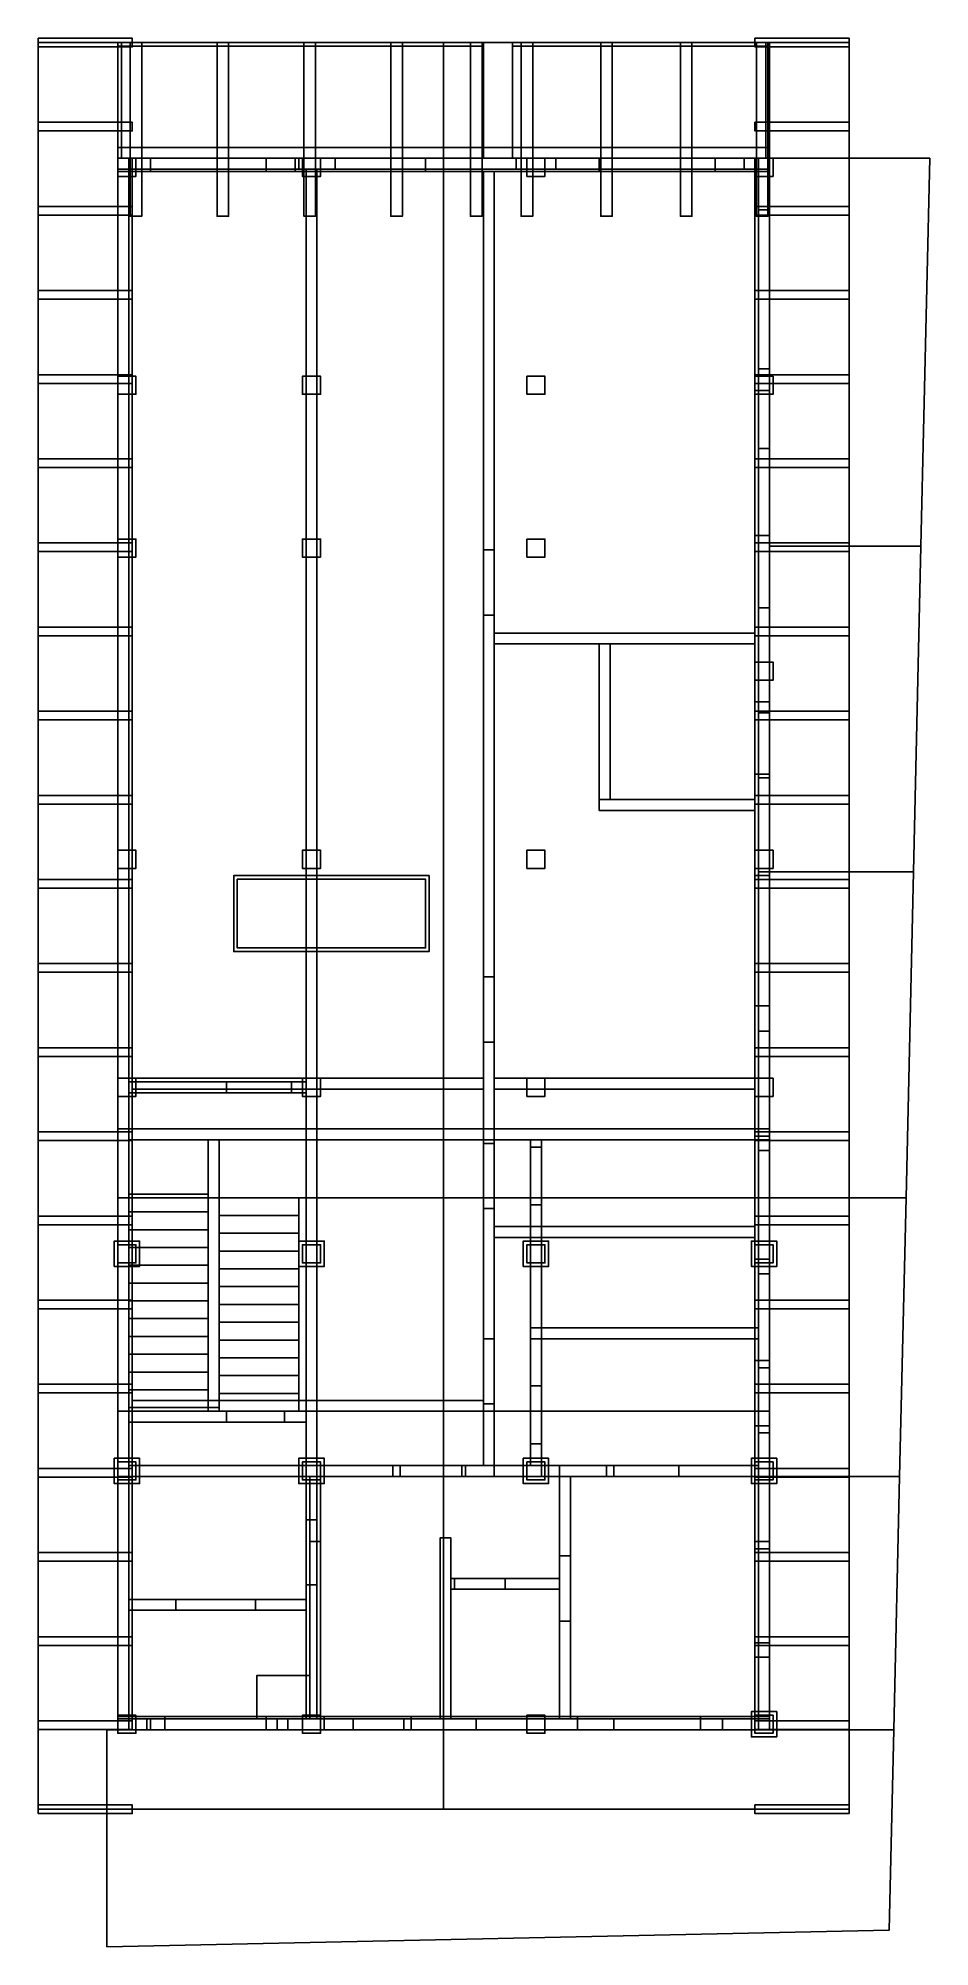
# Model space of a CAD drawing. Header units: metres. Extents: x -0.9 to 11.4, y 0 to 26.4.
import ezdxf

# ---------------------------------------------------------------- set-up
doc = ezdxf.new("R2010")
doc.units = ezdxf.units.M
for name, color, linetype in [('COLUMNAS_3D', 1, 'CONTINUOUS'), ('CUBIERTA_ALPINA_3D', 9, 'CONTINUOUS'), ('CUBIERTA_VIGAS_CANECILLOS_3D', 30, 'CONTINUOUS'), ('ESCALERA_3D', 7, 'CONTINUOUS'), ('FRONTON_MADERA_3D', 34, 'CONTINUOUS'), ('LOSA_PISO_3D', 8, 'CONTINUOUS'), ('MUROS_EXTERIORES_3D', 7, 'CONTINUOUS'), ('MUROS_INTERIORES_3D', 7, 'CONTINUOUS'), ('P2_BALCON_MASTER_3D', 30, 'CONTINUOUS'), ('P2_BALCON_SOCIAL_3D', 30, 'CONTINUOUS'), ('P2_COLUMNAS_TIMBER_3D', 1, 'CONTINUOUS'), ('P2_ESCALERA_3D', 7, 'CONTINUOUS'), ('P2_ISLA_COCINA_3D', 30, 'CONTINUOUS'), ('P2_LOSA_PISO_3D', 7, 'CONTINUOUS'), ('P2_MUROS_TIMBER_3D', 34, 'CONTINUOUS'), ('P2_TABIQUES_MADERA_3D', 34, 'CONTINUOUS'), ('SOTANO_COLUMNAS_3D', 1, 'CONTINUOUS'), ('SOTANO_LOSA_3D', 8, 'CONTINUOUS'), ('SOTANO_MUROS_EXT_3D', 4, 'CONTINUOUS'), ('SOTANO_MUROS_INT_3D', 4, 'CONTINUOUS'), ('TERRENO_3D', 3, 'CONTINUOUS')]:
    doc.layers.add(name, color=color, linetype=linetype)

msp = doc.modelspace()

# ---------------------------------------------------------------- linework, layer by layer
at = {"layer": 'COLUMNAS_3D', "color": 1}
for points in [[(0.15, 24.46), (0.15, 24.71), (0.4, 24.71), (0.4, 24.46)], [(0.15, 24.46, 2.85), (0.4, 24.46, 2.85), (0.4, 24.71, 2.85), (0.15, 24.71, 2.85)], [(0.4, 24.71), (0.15, 24.71), (0.15, 24.71, 2.85), (0.4, 24.71, 2.85)], [(0.15, 24.71), (0.15, 24.46), (0.15, 24.46, 2.85), (0.15, 24.71, 2.85)], [(0.4, 24.46), (0.4, 24.71), (0.4, 24.71, 2.85), (0.4, 24.46, 2.85)], [(2.7, 24.46), (2.7, 24.71), (2.95, 24.71), (2.95, 24.46)], [(2.7, 24.46, 2.85), (2.95, 24.46, 2.85), (2.95, 24.71, 2.85), (2.7, 24.71, 2.85)], [(2.95, 24.71), (2.7, 24.71), (2.7, 24.71, 2.85), (2.95, 24.71, 2.85)], [(2.7, 24.71), (2.7, 24.46), (2.7, 24.46, 2.85), (2.7, 24.71, 2.85)], [(2.95, 24.46), (2.95, 24.71), (2.95, 24.71, 2.85), (2.95, 24.46, 2.85)], [(5.8, 24.46), (5.8, 24.71), (6.05, 24.71), (6.05, 24.46)], [(5.8, 24.46, 2.85), (6.05, 24.46, 2.85), (6.05, 24.71, 2.85), (5.8, 24.71, 2.85)], [(6.05, 24.71), (5.8, 24.71), (5.8, 24.71, 2.85), (6.05, 24.71, 2.85)], [(5.8, 24.71), (5.8, 24.46), (5.8, 24.46, 2.85), (5.8, 24.71, 2.85)], [(6.05, 24.46), (6.05, 24.71), (6.05, 24.71, 2.85), (6.05, 24.46, 2.85)], [(8.95, 24.46), (8.95, 24.71), (9.2, 24.71), (9.2, 24.46)], [(8.95, 24.46, 2.85), (9.2, 24.46, 2.85), (9.2, 24.71, 2.85), (8.95, 24.71, 2.85)], [(9.2, 24.71), (8.95, 24.71), (8.95, 24.71, 2.85), (9.2, 24.71, 2.85)], [(8.95, 24.71), (8.95, 24.46), (8.95, 24.46, 2.85), (8.95, 24.71, 2.85)], [(9.2, 24.46), (9.2, 24.71), (9.2, 24.71, 2.85), (9.2, 24.46, 2.85)], [(0.15, 24.46), (0.4, 24.46), (0.4, 24.46, 2.85), (0.15, 24.46, 2.85)], [(2.7, 24.46), (2.95, 24.46), (2.95, 24.46, 2.85), (2.7, 24.46, 2.85)], [(5.8, 24.46), (6.05, 24.46), (6.05, 24.46, 2.85), (5.8, 24.46, 2.85)], [(8.95, 24.46), (9.2, 24.46), (9.2, 24.46, 2.85), (8.95, 24.46, 2.85)], [(0.15, 21.45), (0.15, 21.7), (0.4, 21.7), (0.4, 21.45)], [(0.15, 21.45, 2.85), (0.4, 21.45, 2.85), (0.4, 21.7, 2.85), (0.15, 21.7, 2.85)], [(0.4, 21.7), (0.15, 21.7), (0.15, 21.7, 2.85), (0.4, 21.7, 2.85)], [(0.15, 21.7), (0.15, 21.45), (0.15, 21.45, 2.85), (0.15, 21.7, 2.85)], [(0.4, 21.45), (0.4, 21.7), (0.4, 21.7, 2.85), (0.4, 21.45, 2.85)], [(2.7, 21.45), (2.7, 21.7), (2.95, 21.7), (2.95, 21.45)], [(2.7, 21.45, 2.85), (2.95, 21.45, 2.85), (2.95, 21.7, 2.85), (2.7, 21.7, 2.85)], [(2.95, 21.7), (2.7, 21.7), (2.7, 21.7, 2.85), (2.95, 21.7, 2.85)], [(2.7, 21.7), (2.7, 21.45), (2.7, 21.45, 2.85), (2.7, 21.7, 2.85)], [(2.95, 21.45), (2.95, 21.7), (2.95, 21.7, 2.85), (2.95, 21.45, 2.85)], [(5.8, 21.45), (5.8, 21.7), (6.05, 21.7), (6.05, 21.45)], [(5.8, 21.45, 2.85), (6.05, 21.45, 2.85), (6.05, 21.7, 2.85), (5.8, 21.7, 2.85)], [(6.05, 21.7), (5.8, 21.7), (5.8, 21.7, 2.85), (6.05, 21.7, 2.85)], [(5.8, 21.7), (5.8, 21.45), (5.8, 21.45, 2.85), (5.8, 21.7, 2.85)], [(6.05, 21.45), (6.05, 21.7), (6.05, 21.7, 2.85), (6.05, 21.45, 2.85)], [(8.95, 21.45), (8.95, 21.7), (9.2, 21.7), (9.2, 21.45)], [(8.95, 21.45, 2.85), (9.2, 21.45, 2.85), (9.2, 21.7, 2.85), (8.95, 21.7, 2.85)], [(9.2, 21.7), (8.95, 21.7), (8.95, 21.7, 2.85), (9.2, 21.7, 2.85)], [(8.95, 21.7), (8.95, 21.45), (8.95, 21.45, 2.85), (8.95, 21.7, 2.85)], [(9.2, 21.45), (9.2, 21.7), (9.2, 21.7, 2.85), (9.2, 21.45, 2.85)], [(0.15, 21.45), (0.4, 21.45), (0.4, 21.45, 2.85), (0.15, 21.45, 2.85)], [(2.7, 21.45), (2.95, 21.45), (2.95, 21.45, 2.85), (2.7, 21.45, 2.85)], [(5.8, 21.45), (6.05, 21.45), (6.05, 21.45, 2.85), (5.8, 21.45, 2.85)], [(8.95, 21.45), (9.2, 21.45), (9.2, 21.45, 2.85), (8.95, 21.45, 2.85)], [(0.15, 19.2), (0.15, 19.45), (0.4, 19.45), (0.4, 19.2)], [(0.15, 19.2, 2.85), (0.4, 19.2, 2.85), (0.4, 19.45, 2.85), (0.15, 19.45, 2.85)], [(0.4, 19.45), (0.15, 19.45), (0.15, 19.45, 2.85), (0.4, 19.45, 2.85)], [(0.15, 19.45), (0.15, 19.2), (0.15, 19.2, 2.85), (0.15, 19.45, 2.85)], [(0.4, 19.2), (0.4, 19.45), (0.4, 19.45, 2.85), (0.4, 19.2, 2.85)], [(2.7, 19.2), (2.7, 19.45), (2.95, 19.45), (2.95, 19.2)], [(2.7, 19.2, 2.85), (2.95, 19.2, 2.85), (2.95, 19.45, 2.85), (2.7, 19.45, 2.85)], [(2.95, 19.45), (2.7, 19.45), (2.7, 19.45, 2.85), (2.95, 19.45, 2.85)], [(2.7, 19.45), (2.7, 19.2), (2.7, 19.2, 2.85), (2.7, 19.45, 2.85)], [(2.95, 19.2), (2.95, 19.45), (2.95, 19.45, 2.85), (2.95, 19.2, 2.85)], [(5.8, 19.2), (5.8, 19.45), (6.05, 19.45), (6.05, 19.2)], [(5.8, 19.2, 2.85), (6.05, 19.2, 2.85), (6.05, 19.45, 2.85), (5.8, 19.45, 2.85)], [(6.05, 19.45), (5.8, 19.45), (5.8, 19.45, 2.85), (6.05, 19.45, 2.85)], [(5.8, 19.45), (5.8, 19.2), (5.8, 19.2, 2.85), (5.8, 19.45, 2.85)], [(6.05, 19.2), (6.05, 19.45), (6.05, 19.45, 2.85), (6.05, 19.2, 2.85)], [(0.15, 19.2), (0.4, 19.2), (0.4, 19.2, 2.85), (0.15, 19.2, 2.85)], [(2.7, 19.2), (2.95, 19.2), (2.95, 19.2, 2.85), (2.7, 19.2, 2.85)], [(5.8, 19.2), (6.05, 19.2), (6.05, 19.2, 2.85), (5.8, 19.2, 2.85)], [(8.95, 17.5), (8.95, 17.75), (9.2, 17.75), (9.2, 17.5)], [(8.95, 17.5, 2.85), (9.2, 17.5, 2.85), (9.2, 17.75, 2.85), (8.95, 17.75, 2.85)], [(9.2, 17.75), (8.95, 17.75), (8.95, 17.75, 2.85), (9.2, 17.75, 2.85)], [(8.95, 17.75), (8.95, 17.5), (8.95, 17.5, 2.85), (8.95, 17.75, 2.85)], [(9.2, 17.5), (9.2, 17.75), (9.2, 17.75, 2.85), (9.2, 17.5, 2.85)], [(8.95, 17.5), (9.2, 17.5), (9.2, 17.5, 2.85), (8.95, 17.5, 2.85)], [(0.15, 14.9), (0.15, 15.15), (0.4, 15.15), (0.4, 14.9)], [(0.15, 14.9, 2.85), (0.4, 14.9, 2.85), (0.4, 15.15, 2.85), (0.15, 15.15, 2.85)], [(0.4, 15.15), (0.15, 15.15), (0.15, 15.15, 2.85), (0.4, 15.15, 2.85)], [(0.15, 15.15), (0.15, 14.9), (0.15, 14.9, 2.85), (0.15, 15.15, 2.85)], [(0.4, 14.9), (0.4, 15.15), (0.4, 15.15, 2.85), (0.4, 14.9, 2.85)], [(2.7, 14.9), (2.7, 15.15), (2.95, 15.15), (2.95, 14.9)], [(2.7, 14.9, 2.85), (2.95, 14.9, 2.85), (2.95, 15.15, 2.85), (2.7, 15.15, 2.85)], [(2.95, 15.15), (2.7, 15.15), (2.7, 15.15, 2.85), (2.95, 15.15, 2.85)], [(2.7, 15.15), (2.7, 14.9), (2.7, 14.9, 2.85), (2.7, 15.15, 2.85)], [(2.95, 14.9), (2.95, 15.15), (2.95, 15.15, 2.85), (2.95, 14.9, 2.85)], [(5.8, 14.9), (5.8, 15.15), (6.05, 15.15), (6.05, 14.9)], [(5.8, 14.9, 2.85), (6.05, 14.9, 2.85), (6.05, 15.15, 2.85), (5.8, 15.15, 2.85)], [(6.05, 15.15), (5.8, 15.15), (5.8, 15.15, 2.85), (6.05, 15.15, 2.85)], [(5.8, 15.15), (5.8, 14.9), (5.8, 14.9, 2.85), (5.8, 15.15, 2.85)], [(6.05, 14.9), (6.05, 15.15), (6.05, 15.15, 2.85), (6.05, 14.9, 2.85)], [(8.95, 14.9), (8.95, 15.15), (9.2, 15.15), (9.2, 14.9)], [(8.95, 14.9, 2.85), (9.2, 14.9, 2.85), (9.2, 15.15, 2.85), (8.95, 15.15, 2.85)], [(9.2, 15.15), (8.95, 15.15), (8.95, 15.15, 2.85), (9.2, 15.15, 2.85)], [(8.95, 15.15), (8.95, 14.9), (8.95, 14.9, 2.85), (8.95, 15.15, 2.85)], [(9.2, 14.9), (9.2, 15.15), (9.2, 15.15, 2.85), (9.2, 14.9, 2.85)], [(0.15, 14.9), (0.4, 14.9), (0.4, 14.9, 2.85), (0.15, 14.9, 2.85)], [(2.7, 14.9), (2.95, 14.9), (2.95, 14.9, 2.85), (2.7, 14.9, 2.85)], [(5.8, 14.9), (6.05, 14.9), (6.05, 14.9, 2.85), (5.8, 14.9, 2.85)], [(8.95, 14.9), (9.2, 14.9), (9.2, 14.9, 2.85), (8.95, 14.9, 2.85)], [(0.15, 11.75), (0.15, 12), (0.4, 12), (0.4, 11.75)], [(0.15, 11.75, 2.85), (0.4, 11.75, 2.85), (0.4, 12, 2.85), (0.15, 12, 2.85)], [(0.4, 12), (0.15, 12), (0.15, 12, 2.85), (0.4, 12, 2.85)], [(0.15, 12), (0.15, 11.75), (0.15, 11.75, 2.85), (0.15, 12, 2.85)], [(0.4, 11.75), (0.4, 12), (0.4, 12, 2.85), (0.4, 11.75, 2.85)], [(2.7, 11.75), (2.7, 12), (2.95, 12), (2.95, 11.75)], [(2.7, 11.75, 2.85), (2.95, 11.75, 2.85), (2.95, 12, 2.85), (2.7, 12, 2.85)], [(2.95, 12), (2.7, 12), (2.7, 12, 2.85), (2.95, 12, 2.85)], [(2.7, 12), (2.7, 11.75), (2.7, 11.75, 2.85), (2.7, 12, 2.85)], [(2.95, 11.75), (2.95, 12), (2.95, 12, 2.85), (2.95, 11.75, 2.85)], [(5.8, 11.75), (5.8, 12), (6.05, 12), (6.05, 11.75)], [(5.8, 11.75, 2.85), (6.05, 11.75, 2.85), (6.05, 12, 2.85), (5.8, 12, 2.85)], [(6.05, 12), (5.8, 12), (5.8, 12, 2.85), (6.05, 12, 2.85)], [(5.8, 12), (5.8, 11.75), (5.8, 11.75, 2.85), (5.8, 12, 2.85)], [(6.05, 11.75), (6.05, 12), (6.05, 12, 2.85), (6.05, 11.75, 2.85)], [(8.95, 11.75), (8.95, 12), (9.2, 12), (9.2, 11.75)], [(8.95, 11.75, 2.85), (9.2, 11.75, 2.85), (9.2, 12, 2.85), (8.95, 12, 2.85)], [(9.2, 12), (8.95, 12), (8.95, 12, 2.85), (9.2, 12, 2.85)], [(8.95, 12), (8.95, 11.75), (8.95, 11.75, 2.85), (8.95, 12, 2.85)], [(9.2, 11.75), (9.2, 12), (9.2, 12, 2.85), (9.2, 11.75, 2.85)], [(0.15, 11.75), (0.4, 11.75), (0.4, 11.75, 2.85), (0.15, 11.75, 2.85)], [(2.7, 11.75), (2.95, 11.75), (2.95, 11.75, 2.85), (2.7, 11.75, 2.85)], [(5.8, 11.75), (6.05, 11.75), (6.05, 11.75, 2.85), (5.8, 11.75, 2.85)], [(8.95, 11.75), (9.2, 11.75), (9.2, 11.75, 2.85), (8.95, 11.75, 2.85)], [(0.15, 9.45), (0.15, 9.7), (0.4, 9.7), (0.4, 9.45)], [(0.15, 9.45, 2.85), (0.4, 9.45, 2.85), (0.4, 9.7, 2.85), (0.15, 9.7, 2.85)], [(0.4, 9.7), (0.15, 9.7), (0.15, 9.7, 2.85), (0.4, 9.7, 2.85)], [(0.15, 9.7), (0.15, 9.45), (0.15, 9.45, 2.85), (0.15, 9.7, 2.85)], [(0.4, 9.45), (0.4, 9.7), (0.4, 9.7, 2.85), (0.4, 9.45, 2.85)], [(2.7, 9.45), (2.7, 9.7), (2.95, 9.7), (2.95, 9.45)], [(2.7, 9.45, 2.85), (2.95, 9.45, 2.85), (2.95, 9.7, 2.85), (2.7, 9.7, 2.85)], [(2.95, 9.7), (2.7, 9.7), (2.7, 9.7, 2.85), (2.95, 9.7, 2.85)], [(2.7, 9.7), (2.7, 9.45), (2.7, 9.45, 2.85), (2.7, 9.7, 2.85)], [(2.95, 9.45), (2.95, 9.7), (2.95, 9.7, 2.85), (2.95, 9.45, 2.85)], [(5.8, 9.45), (5.8, 9.7), (6.05, 9.7), (6.05, 9.45)], [(5.8, 9.45, 2.85), (6.05, 9.45, 2.85), (6.05, 9.7, 2.85), (5.8, 9.7, 2.85)], [(6.05, 9.7), (5.8, 9.7), (5.8, 9.7, 2.85), (6.05, 9.7, 2.85)], [(5.8, 9.7), (5.8, 9.45), (5.8, 9.45, 2.85), (5.8, 9.7, 2.85)], [(6.05, 9.45), (6.05, 9.7), (6.05, 9.7, 2.85), (6.05, 9.45, 2.85)], [(8.95, 9.45), (8.95, 9.7), (9.2, 9.7), (9.2, 9.45)], [(8.95, 9.45, 2.85), (9.2, 9.45, 2.85), (9.2, 9.7, 2.85), (8.95, 9.7, 2.85)], [(9.2, 9.7), (8.95, 9.7), (8.95, 9.7, 2.85), (9.2, 9.7, 2.85)], [(8.95, 9.7), (8.95, 9.45), (8.95, 9.45, 2.85), (8.95, 9.7, 2.85)], [(9.2, 9.45), (9.2, 9.7), (9.2, 9.7, 2.85), (9.2, 9.45, 2.85)], [(0.15, 9.45), (0.4, 9.45), (0.4, 9.45, 2.85), (0.15, 9.45, 2.85)], [(2.7, 9.45), (2.95, 9.45), (2.95, 9.45, 2.85), (2.7, 9.45, 2.85)], [(5.8, 9.45), (6.05, 9.45), (6.05, 9.45, 2.85), (5.8, 9.45, 2.85)], [(8.95, 9.45), (9.2, 9.45), (9.2, 9.45, 2.85), (8.95, 9.45, 2.85)], [(0.15, 6.45), (0.15, 6.7), (0.4, 6.7), (0.4, 6.45)], [(0.15, 6.45, 2.85), (0.4, 6.45, 2.85), (0.4, 6.7, 2.85), (0.15, 6.7, 2.85)], [(0.4, 6.7), (0.15, 6.7), (0.15, 6.7, 2.85), (0.4, 6.7, 2.85)], [(0.15, 6.7), (0.15, 6.45), (0.15, 6.45, 2.85), (0.15, 6.7, 2.85)], [(0.4, 6.45), (0.4, 6.7), (0.4, 6.7, 2.85), (0.4, 6.45, 2.85)], [(2.7, 6.45), (2.7, 6.7), (2.95, 6.7), (2.95, 6.45)], [(2.7, 6.45, 2.85), (2.95, 6.45, 2.85), (2.95, 6.7, 2.85), (2.7, 6.7, 2.85)], [(2.95, 6.7), (2.7, 6.7), (2.7, 6.7, 2.85), (2.95, 6.7, 2.85)], [(2.7, 6.7), (2.7, 6.45), (2.7, 6.45, 2.85), (2.7, 6.7, 2.85)], [(2.95, 6.45), (2.95, 6.7), (2.95, 6.7, 2.85), (2.95, 6.45, 2.85)], [(5.8, 6.45), (5.8, 6.7), (6.05, 6.7), (6.05, 6.45)], [(5.8, 6.45, 2.85), (6.05, 6.45, 2.85), (6.05, 6.7, 2.85), (5.8, 6.7, 2.85)], [(6.05, 6.7), (5.8, 6.7), (5.8, 6.7, 2.85), (6.05, 6.7, 2.85)], [(5.8, 6.7), (5.8, 6.45), (5.8, 6.45, 2.85), (5.8, 6.7, 2.85)], [(6.05, 6.45), (6.05, 6.7), (6.05, 6.7, 2.85), (6.05, 6.45, 2.85)], [(8.95, 6.45), (8.95, 6.7), (9.2, 6.7), (9.2, 6.45)], [(8.95, 6.45, 2.85), (9.2, 6.45, 2.85), (9.2, 6.7, 2.85), (8.95, 6.7, 2.85)], [(9.2, 6.7), (8.95, 6.7), (8.95, 6.7, 2.85), (9.2, 6.7, 2.85)], [(8.95, 6.7), (8.95, 6.45), (8.95, 6.45, 2.85), (8.95, 6.7, 2.85)], [(9.2, 6.45), (9.2, 6.7), (9.2, 6.7, 2.85), (9.2, 6.45, 2.85)], [(0.15, 6.45), (0.4, 6.45), (0.4, 6.45, 2.85), (0.15, 6.45, 2.85)], [(2.7, 6.45), (2.95, 6.45), (2.95, 6.45, 2.85), (2.7, 6.45, 2.85)], [(5.8, 6.45), (6.05, 6.45), (6.05, 6.45, 2.85), (5.8, 6.45, 2.85)], [(8.95, 6.45), (9.2, 6.45), (9.2, 6.45, 2.85), (8.95, 6.45, 2.85)], [(0.15, 2.95), (0.15, 3.2), (0.4, 3.2), (0.4, 2.95)], [(0.15, 2.95, 2.85), (0.4, 2.95, 2.85), (0.4, 3.2, 2.85), (0.15, 3.2, 2.85)], [(0.4, 3.2), (0.15, 3.2), (0.15, 3.2, 2.85), (0.4, 3.2, 2.85)], [(0.15, 3.2), (0.15, 2.95), (0.15, 2.95, 2.85), (0.15, 3.2, 2.85)], [(0.4, 2.95), (0.4, 3.2), (0.4, 3.2, 2.85), (0.4, 2.95, 2.85)], [(2.7, 2.95), (2.7, 3.2), (2.95, 3.2), (2.95, 2.95)], [(2.7, 2.95, 2.85), (2.95, 2.95, 2.85), (2.95, 3.2, 2.85), (2.7, 3.2, 2.85)], [(2.95, 3.2), (2.7, 3.2), (2.7, 3.2, 2.85), (2.95, 3.2, 2.85)], [(2.7, 3.2), (2.7, 2.95), (2.7, 2.95, 2.85), (2.7, 3.2, 2.85)], [(2.95, 2.95), (2.95, 3.2), (2.95, 3.2, 2.85), (2.95, 2.95, 2.85)], [(5.8, 2.95), (5.8, 3.2), (6.05, 3.2), (6.05, 2.95)], [(5.8, 2.95, 2.85), (6.05, 2.95, 2.85), (6.05, 3.2, 2.85), (5.8, 3.2, 2.85)], [(6.05, 3.2), (5.8, 3.2), (5.8, 3.2, 2.85), (6.05, 3.2, 2.85)], [(5.8, 3.2), (5.8, 2.95), (5.8, 2.95, 2.85), (5.8, 3.2, 2.85)], [(6.05, 2.95), (6.05, 3.2), (6.05, 3.2, 2.85), (6.05, 2.95, 2.85)], [(8.95, 2.95), (8.95, 3.2), (9.2, 3.2), (9.2, 2.95)], [(8.95, 2.95, 2.85), (9.2, 2.95, 2.85), (9.2, 3.2, 2.85), (8.95, 3.2, 2.85)], [(9.2, 3.2), (8.95, 3.2), (8.95, 3.2, 2.85), (9.2, 3.2, 2.85)], [(8.95, 3.2), (8.95, 2.95), (8.95, 2.95, 2.85), (8.95, 3.2, 2.85)], [(9.2, 2.95), (9.2, 3.2), (9.2, 3.2, 2.85), (9.2, 2.95, 2.85)], [(0.15, 2.95), (0.4, 2.95), (0.4, 2.95, 2.85), (0.15, 2.95, 2.85)], [(2.7, 2.95), (2.95, 2.95), (2.95, 2.95, 2.85), (2.7, 2.95, 2.85)], [(5.8, 2.95), (6.05, 2.95), (6.05, 2.95, 2.85), (5.8, 2.95, 2.85)], [(8.95, 2.95), (9.2, 2.95), (9.2, 2.95, 2.85), (8.95, 2.95, 2.85)]]:
    msp.add_3dface(points, dxfattribs=at)
at = {"layer": 'CUBIERTA_ALPINA_3D', "color": 9}
for points in [[(-0.95, 1.9, 5.4), (-0.95, 26.31, 5.4), (4.65, 26.31, 9.72), (4.65, 1.9, 9.72)], [(-0.95, 1.9, 5.6), (4.65, 1.9, 9.92), (4.65, 26.31, 9.92), (-0.95, 26.31, 5.6)], [(4.65, 26.31, 9.72), (-0.95, 26.31, 5.4), (-0.95, 26.31, 5.6), (4.65, 26.31, 9.92)], [(-0.95, 26.31, 5.4), (-0.95, 1.9, 5.4), (-0.95, 1.9, 5.6), (-0.95, 26.31, 5.6)], [(4.65, 1.9, 9.72), (4.65, 26.31, 9.72), (4.65, 26.31, 9.92), (4.65, 1.9, 9.92)], [(4.65, 1.9, 9.72), (4.65, 26.31, 9.72), (10.25, 26.31, 5.4), (10.25, 1.9, 5.4)], [(4.65, 1.9, 9.92), (10.25, 1.9, 5.6), (10.25, 26.31, 5.6), (4.65, 26.31, 9.92)], [(10.25, 26.31, 5.4), (4.65, 26.31, 9.72), (4.65, 26.31, 9.92), (10.25, 26.31, 5.6)], [(4.65, 26.31, 9.72), (4.65, 1.9, 9.72), (4.65, 1.9, 9.92), (4.65, 26.31, 9.92)], [(10.25, 1.9, 5.4), (10.25, 26.31, 5.4), (10.25, 26.31, 5.6), (10.25, 1.9, 5.6)], [(-0.95, 1.9, 5.4), (4.65, 1.9, 9.72), (4.65, 1.9, 9.92), (-0.95, 1.9, 5.6)], [(4.65, 1.9, 9.72), (10.25, 1.9, 5.4), (10.25, 1.9, 5.6), (4.65, 1.9, 9.92)]]:
    msp.add_3dface(points, dxfattribs=at)
at = {"layer": 'CUBIERTA_VIGAS_CANECILLOS_3D', "color": 30}
for points in [[(-0.95, 26.25, 5.22), (-0.95, 26.37, 5.22), (0.35, 26.37, 5.22), (0.35, 26.25, 5.22)], [(-0.95, 26.25, 5.4), (0.35, 26.25, 5.4), (0.35, 26.37, 5.4), (-0.95, 26.37, 5.4)], [(0.35, 26.37, 5.22), (-0.95, 26.37, 5.22), (-0.95, 26.37, 5.4), (0.35, 26.37, 5.4)], [(-0.95, 26.37, 5.22), (-0.95, 26.25, 5.22), (-0.95, 26.25, 5.4), (-0.95, 26.37, 5.4)], [(0.35, 26.25, 5.22), (0.35, 26.37, 5.22), (0.35, 26.37, 5.4), (0.35, 26.25, 5.4)], [(8.95, 26.25, 5.22), (8.95, 26.37, 5.22), (10.25, 26.37, 5.22), (10.25, 26.25, 5.22)], [(8.95, 26.25, 5.4), (10.25, 26.25, 5.4), (10.25, 26.37, 5.4), (8.95, 26.37, 5.4)], [(10.25, 26.37, 5.22), (8.95, 26.37, 5.22), (8.95, 26.37, 5.4), (10.25, 26.37, 5.4)], [(8.95, 26.37, 5.22), (8.95, 26.25, 5.22), (8.95, 26.25, 5.4), (8.95, 26.37, 5.4)], [(10.25, 26.25, 5.22), (10.25, 26.37, 5.22), (10.25, 26.37, 5.4), (10.25, 26.25, 5.4)], [(-0.95, 26.25, 5.22), (0.35, 26.25, 5.22), (0.35, 26.25, 5.4), (-0.95, 26.25, 5.4)], [(8.95, 26.25, 5.22), (10.25, 26.25, 5.22), (10.25, 26.25, 5.4), (8.95, 26.25, 5.4)], [(-0.95, 25.0876, 5.22), (-0.95, 25.2076, 5.22), (0.35, 25.2076, 5.22), (0.35, 25.0876, 5.22)], [(-0.95, 25.0876, 5.4), (0.35, 25.0876, 5.4), (0.35, 25.2076, 5.4), (-0.95, 25.2076, 5.4)], [(0.35, 25.2076, 5.22), (-0.95, 25.2076, 5.22), (-0.95, 25.2076, 5.4), (0.35, 25.2076, 5.4)], [(-0.95, 25.2076, 5.22), (-0.95, 25.0876, 5.22), (-0.95, 25.0876, 5.4), (-0.95, 25.2076, 5.4)], [(-0.95, 25.0876, 5.22), (0.35, 25.0876, 5.22), (0.35, 25.0876, 5.4), (-0.95, 25.0876, 5.4)], [(0.35, 25.0876, 5.22), (0.35, 25.2076, 5.22), (0.35, 25.2076, 5.4), (0.35, 25.0876, 5.4)], [(8.95, 25.0876, 5.22), (8.95, 25.2076, 5.22), (10.25, 25.2076, 5.22), (10.25, 25.0876, 5.22)], [(8.95, 25.0876, 5.4), (10.25, 25.0876, 5.4), (10.25, 25.2076, 5.4), (8.95, 25.2076, 5.4)], [(10.25, 25.2076, 5.22), (8.95, 25.2076, 5.22), (8.95, 25.2076, 5.4), (10.25, 25.2076, 5.4)], [(8.95, 25.2076, 5.22), (8.95, 25.0876, 5.22), (8.95, 25.0876, 5.4), (8.95, 25.2076, 5.4)], [(8.95, 25.0876, 5.22), (10.25, 25.0876, 5.22), (10.25, 25.0876, 5.4), (8.95, 25.0876, 5.4)], [(10.25, 25.0876, 5.22), (10.25, 25.2076, 5.22), (10.25, 25.2076, 5.4), (10.25, 25.0876, 5.4)], [(-0.95, 23.9252, 5.22), (-0.95, 24.0452, 5.22), (0.35, 24.0452, 5.22), (0.35, 23.9252, 5.22)], [(-0.95, 23.9252, 5.4), (0.35, 23.9252, 5.4), (0.35, 24.0452, 5.4), (-0.95, 24.0452, 5.4)], [(0.35, 24.0452, 5.22), (-0.95, 24.0452, 5.22), (-0.95, 24.0452, 5.4), (0.35, 24.0452, 5.4)], [(-0.95, 24.0452, 5.22), (-0.95, 23.9252, 5.22), (-0.95, 23.9252, 5.4), (-0.95, 24.0452, 5.4)], [(0.35, 23.9252, 5.22), (0.35, 24.0452, 5.22), (0.35, 24.0452, 5.4), (0.35, 23.9252, 5.4)], [(8.95, 23.9252, 5.22), (8.95, 24.0452, 5.22), (10.25, 24.0452, 5.22), (10.25, 23.9252, 5.22)], [(8.95, 23.9252, 5.4), (10.25, 23.9252, 5.4), (10.25, 24.0452, 5.4), (8.95, 24.0452, 5.4)], [(10.25, 24.0452, 5.22), (8.95, 24.0452, 5.22), (8.95, 24.0452, 5.4), (10.25, 24.0452, 5.4)], [(8.95, 24.0452, 5.22), (8.95, 23.9252, 5.22), (8.95, 23.9252, 5.4), (8.95, 24.0452, 5.4)], [(10.25, 23.9252, 5.22), (10.25, 24.0452, 5.22), (10.25, 24.0452, 5.4), (10.25, 23.9252, 5.4)], [(-0.95, 23.9252, 5.22), (0.35, 23.9252, 5.22), (0.35, 23.9252, 5.4), (-0.95, 23.9252, 5.4)], [(8.95, 23.9252, 5.22), (10.25, 23.9252, 5.22), (10.25, 23.9252, 5.4), (8.95, 23.9252, 5.4)], [(-0.95, 22.7629, 5.22), (-0.95, 22.8829, 5.22), (0.35, 22.8829, 5.22), (0.35, 22.7629, 5.22)], [(-0.95, 22.7629, 5.4), (0.35, 22.7629, 5.4), (0.35, 22.8829, 5.4), (-0.95, 22.8829, 5.4)], [(0.35, 22.8829, 5.22), (-0.95, 22.8829, 5.22), (-0.95, 22.8829, 5.4), (0.35, 22.8829, 5.4)], [(-0.95, 22.8829, 5.22), (-0.95, 22.7629, 5.22), (-0.95, 22.7629, 5.4), (-0.95, 22.8829, 5.4)], [(-0.95, 22.7629, 5.22), (0.35, 22.7629, 5.22), (0.35, 22.7629, 5.4), (-0.95, 22.7629, 5.4)], [(0.35, 22.7629, 5.22), (0.35, 22.8829, 5.22), (0.35, 22.8829, 5.4), (0.35, 22.7629, 5.4)], [(8.95, 22.7629, 5.22), (8.95, 22.8829, 5.22), (10.25, 22.8829, 5.22), (10.25, 22.7629, 5.22)], [(8.95, 22.7629, 5.4), (10.25, 22.7629, 5.4), (10.25, 22.8829, 5.4), (8.95, 22.8829, 5.4)], [(10.25, 22.8829, 5.22), (8.95, 22.8829, 5.22), (8.95, 22.8829, 5.4), (10.25, 22.8829, 5.4)], [(8.95, 22.8829, 5.22), (8.95, 22.7629, 5.22), (8.95, 22.7629, 5.4), (8.95, 22.8829, 5.4)], [(8.95, 22.7629, 5.22), (10.25, 22.7629, 5.22), (10.25, 22.7629, 5.4), (8.95, 22.7629, 5.4)], [(10.25, 22.7629, 5.22), (10.25, 22.8829, 5.22), (10.25, 22.8829, 5.4), (10.25, 22.7629, 5.4)], [(-0.95, 21.6005, 5.22), (-0.95, 21.7205, 5.22), (0.35, 21.7205, 5.22), (0.35, 21.6005, 5.22)], [(-0.95, 21.6005, 5.4), (0.35, 21.6005, 5.4), (0.35, 21.7205, 5.4), (-0.95, 21.7205, 5.4)], [(0.35, 21.7205, 5.22), (-0.95, 21.7205, 5.22), (-0.95, 21.7205, 5.4), (0.35, 21.7205, 5.4)], [(-0.95, 21.7205, 5.22), (-0.95, 21.6005, 5.22), (-0.95, 21.6005, 5.4), (-0.95, 21.7205, 5.4)], [(0.35, 21.6005, 5.22), (0.35, 21.7205, 5.22), (0.35, 21.7205, 5.4), (0.35, 21.6005, 5.4)], [(8.95, 21.6005, 5.22), (8.95, 21.7205, 5.22), (10.25, 21.7205, 5.22), (10.25, 21.6005, 5.22)], [(8.95, 21.6005, 5.4), (10.25, 21.6005, 5.4), (10.25, 21.7205, 5.4), (8.95, 21.7205, 5.4)], [(10.25, 21.7205, 5.22), (8.95, 21.7205, 5.22), (8.95, 21.7205, 5.4), (10.25, 21.7205, 5.4)], [(8.95, 21.7205, 5.22), (8.95, 21.6005, 5.22), (8.95, 21.6005, 5.4), (8.95, 21.7205, 5.4)], [(10.25, 21.6005, 5.22), (10.25, 21.7205, 5.22), (10.25, 21.7205, 5.4), (10.25, 21.6005, 5.4)], [(-0.95, 21.6005, 5.22), (0.35, 21.6005, 5.22), (0.35, 21.6005, 5.4), (-0.95, 21.6005, 5.4)], [(8.95, 21.6005, 5.22), (10.25, 21.6005, 5.22), (10.25, 21.6005, 5.4), (8.95, 21.6005, 5.4)], [(-0.95, 20.4381, 5.22), (-0.95, 20.5581, 5.22), (0.35, 20.5581, 5.22), (0.35, 20.4381, 5.22)], [(-0.95, 20.4381, 5.4), (0.35, 20.4381, 5.4), (0.35, 20.5581, 5.4), (-0.95, 20.5581, 5.4)], [(0.35, 20.5581, 5.22), (-0.95, 20.5581, 5.22), (-0.95, 20.5581, 5.4), (0.35, 20.5581, 5.4)], [(-0.95, 20.5581, 5.22), (-0.95, 20.4381, 5.22), (-0.95, 20.4381, 5.4), (-0.95, 20.5581, 5.4)], [(-0.95, 20.4381, 5.22), (0.35, 20.4381, 5.22), (0.35, 20.4381, 5.4), (-0.95, 20.4381, 5.4)], [(0.35, 20.4381, 5.22), (0.35, 20.5581, 5.22), (0.35, 20.5581, 5.4), (0.35, 20.4381, 5.4)], [(8.95, 20.4381, 5.22), (8.95, 20.5581, 5.22), (10.25, 20.5581, 5.22), (10.25, 20.4381, 5.22)], [(8.95, 20.4381, 5.4), (10.25, 20.4381, 5.4), (10.25, 20.5581, 5.4), (8.95, 20.5581, 5.4)], [(10.25, 20.5581, 5.22), (8.95, 20.5581, 5.22), (8.95, 20.5581, 5.4), (10.25, 20.5581, 5.4)], [(8.95, 20.5581, 5.22), (8.95, 20.4381, 5.22), (8.95, 20.4381, 5.4), (8.95, 20.5581, 5.4)], [(8.95, 20.4381, 5.22), (10.25, 20.4381, 5.22), (10.25, 20.4381, 5.4), (8.95, 20.4381, 5.4)], [(10.25, 20.4381, 5.22), (10.25, 20.5581, 5.22), (10.25, 20.5581, 5.4), (10.25, 20.4381, 5.4)], [(-0.95, 19.2757, 5.22), (-0.95, 19.3957, 5.22), (0.35, 19.3957, 5.22), (0.35, 19.2757, 5.22)], [(-0.95, 19.2757, 5.4), (0.35, 19.2757, 5.4), (0.35, 19.3957, 5.4), (-0.95, 19.3957, 5.4)], [(0.35, 19.3957, 5.22), (-0.95, 19.3957, 5.22), (-0.95, 19.3957, 5.4), (0.35, 19.3957, 5.4)], [(-0.95, 19.3957, 5.22), (-0.95, 19.2757, 5.22), (-0.95, 19.2757, 5.4), (-0.95, 19.3957, 5.4)], [(-0.95, 19.2757, 5.22), (0.35, 19.2757, 5.22), (0.35, 19.2757, 5.4), (-0.95, 19.2757, 5.4)], [(0.35, 19.2757, 5.22), (0.35, 19.3957, 5.22), (0.35, 19.3957, 5.4), (0.35, 19.2757, 5.4)], [(8.95, 19.2757, 5.22), (8.95, 19.3957, 5.22), (10.25, 19.3957, 5.22), (10.25, 19.2757, 5.22)], [(8.95, 19.2757, 5.4), (10.25, 19.2757, 5.4), (10.25, 19.3957, 5.4), (8.95, 19.3957, 5.4)], [(10.25, 19.3957, 5.22), (8.95, 19.3957, 5.22), (8.95, 19.3957, 5.4), (10.25, 19.3957, 5.4)], [(8.95, 19.3957, 5.22), (8.95, 19.2757, 5.22), (8.95, 19.2757, 5.4), (8.95, 19.3957, 5.4)], [(8.95, 19.2757, 5.22), (10.25, 19.2757, 5.22), (10.25, 19.2757, 5.4), (8.95, 19.2757, 5.4)], [(10.25, 19.2757, 5.22), (10.25, 19.3957, 5.22), (10.25, 19.3957, 5.4), (10.25, 19.2757, 5.4)], [(-0.95, 18.1133, 5.22), (-0.95, 18.2333, 5.22), (0.35, 18.2333, 5.22), (0.35, 18.1133, 5.22)], [(-0.95, 18.1133, 5.4), (0.35, 18.1133, 5.4), (0.35, 18.2333, 5.4), (-0.95, 18.2333, 5.4)], [(0.35, 18.2333, 5.22), (-0.95, 18.2333, 5.22), (-0.95, 18.2333, 5.4), (0.35, 18.2333, 5.4)], [(-0.95, 18.2333, 5.22), (-0.95, 18.1133, 5.22), (-0.95, 18.1133, 5.4), (-0.95, 18.2333, 5.4)], [(0.35, 18.1133, 5.22), (0.35, 18.2333, 5.22), (0.35, 18.2333, 5.4), (0.35, 18.1133, 5.4)], [(8.95, 18.1133, 5.22), (8.95, 18.2333, 5.22), (10.25, 18.2333, 5.22), (10.25, 18.1133, 5.22)], [(8.95, 18.1133, 5.4), (10.25, 18.1133, 5.4), (10.25, 18.2333, 5.4), (8.95, 18.2333, 5.4)], [(10.25, 18.2333, 5.22), (8.95, 18.2333, 5.22), (8.95, 18.2333, 5.4), (10.25, 18.2333, 5.4)], [(8.95, 18.2333, 5.22), (8.95, 18.1133, 5.22), (8.95, 18.1133, 5.4), (8.95, 18.2333, 5.4)], [(10.25, 18.1133, 5.22), (10.25, 18.2333, 5.22), (10.25, 18.2333, 5.4), (10.25, 18.1133, 5.4)], [(-0.95, 18.1133, 5.22), (0.35, 18.1133, 5.22), (0.35, 18.1133, 5.4), (-0.95, 18.1133, 5.4)], [(8.95, 18.1133, 5.22), (10.25, 18.1133, 5.22), (10.25, 18.1133, 5.4), (8.95, 18.1133, 5.4)], [(-0.95, 16.951, 5.22), (-0.95, 17.071, 5.22), (0.35, 17.071, 5.22), (0.35, 16.951, 5.22)], [(-0.95, 16.951, 5.4), (0.35, 16.951, 5.4), (0.35, 17.071, 5.4), (-0.95, 17.071, 5.4)], [(0.35, 17.071, 5.22), (-0.95, 17.071, 5.22), (-0.95, 17.071, 5.4), (0.35, 17.071, 5.4)], [(-0.95, 17.071, 5.22), (-0.95, 16.951, 5.22), (-0.95, 16.951, 5.4), (-0.95, 17.071, 5.4)], [(-0.95, 16.951, 5.22), (0.35, 16.951, 5.22), (0.35, 16.951, 5.4), (-0.95, 16.951, 5.4)], [(0.35, 16.951, 5.22), (0.35, 17.071, 5.22), (0.35, 17.071, 5.4), (0.35, 16.951, 5.4)], [(8.95, 16.951, 5.22), (8.95, 17.071, 5.22), (10.25, 17.071, 5.22), (10.25, 16.951, 5.22)], [(8.95, 16.951, 5.4), (10.25, 16.951, 5.4), (10.25, 17.071, 5.4), (8.95, 17.071, 5.4)], [(10.25, 17.071, 5.22), (8.95, 17.071, 5.22), (8.95, 17.071, 5.4), (10.25, 17.071, 5.4)], [(8.95, 17.071, 5.22), (8.95, 16.951, 5.22), (8.95, 16.951, 5.4), (8.95, 17.071, 5.4)], [(8.95, 16.951, 5.22), (10.25, 16.951, 5.22), (10.25, 16.951, 5.4), (8.95, 16.951, 5.4)], [(10.25, 16.951, 5.22), (10.25, 17.071, 5.22), (10.25, 17.071, 5.4), (10.25, 16.951, 5.4)], [(-0.95, 15.7886, 5.22), (-0.95, 15.9086, 5.22), (0.35, 15.9086, 5.22), (0.35, 15.7886, 5.22)], [(-0.95, 15.7886, 5.4), (0.35, 15.7886, 5.4), (0.35, 15.9086, 5.4), (-0.95, 15.9086, 5.4)], [(0.35, 15.9086, 5.22), (-0.95, 15.9086, 5.22), (-0.95, 15.9086, 5.4), (0.35, 15.9086, 5.4)], [(-0.95, 15.9086, 5.22), (-0.95, 15.7886, 5.22), (-0.95, 15.7886, 5.4), (-0.95, 15.9086, 5.4)], [(0.35, 15.7886, 5.22), (0.35, 15.9086, 5.22), (0.35, 15.9086, 5.4), (0.35, 15.7886, 5.4)], [(8.95, 15.7886, 5.22), (8.95, 15.9086, 5.22), (10.25, 15.9086, 5.22), (10.25, 15.7886, 5.22)], [(8.95, 15.7886, 5.4), (10.25, 15.7886, 5.4), (10.25, 15.9086, 5.4), (8.95, 15.9086, 5.4)], [(10.25, 15.9086, 5.22), (8.95, 15.9086, 5.22), (8.95, 15.9086, 5.4), (10.25, 15.9086, 5.4)], [(8.95, 15.9086, 5.22), (8.95, 15.7886, 5.22), (8.95, 15.7886, 5.4), (8.95, 15.9086, 5.4)], [(10.25, 15.7886, 5.22), (10.25, 15.9086, 5.22), (10.25, 15.9086, 5.4), (10.25, 15.7886, 5.4)], [(-0.95, 15.7886, 5.22), (0.35, 15.7886, 5.22), (0.35, 15.7886, 5.4), (-0.95, 15.7886, 5.4)], [(8.95, 15.7886, 5.22), (10.25, 15.7886, 5.22), (10.25, 15.7886, 5.4), (8.95, 15.7886, 5.4)], [(-0.95, 14.6262, 5.22), (-0.95, 14.7462, 5.22), (0.35, 14.7462, 5.22), (0.35, 14.6262, 5.22)], [(-0.95, 14.6262, 5.4), (0.35, 14.6262, 5.4), (0.35, 14.7462, 5.4), (-0.95, 14.7462, 5.4)], [(0.35, 14.7462, 5.22), (-0.95, 14.7462, 5.22), (-0.95, 14.7462, 5.4), (0.35, 14.7462, 5.4)], [(-0.95, 14.7462, 5.22), (-0.95, 14.6262, 5.22), (-0.95, 14.6262, 5.4), (-0.95, 14.7462, 5.4)], [(-0.95, 14.6262, 5.22), (0.35, 14.6262, 5.22), (0.35, 14.6262, 5.4), (-0.95, 14.6262, 5.4)], [(0.35, 14.6262, 5.22), (0.35, 14.7462, 5.22), (0.35, 14.7462, 5.4), (0.35, 14.6262, 5.4)], [(8.95, 14.6262, 5.22), (8.95, 14.7462, 5.22), (10.25, 14.7462, 5.22), (10.25, 14.6262, 5.22)], [(8.95, 14.6262, 5.4), (10.25, 14.6262, 5.4), (10.25, 14.7462, 5.4), (8.95, 14.7462, 5.4)], [(10.25, 14.7462, 5.22), (8.95, 14.7462, 5.22), (8.95, 14.7462, 5.4), (10.25, 14.7462, 5.4)], [(8.95, 14.7462, 5.22), (8.95, 14.6262, 5.22), (8.95, 14.6262, 5.4), (8.95, 14.7462, 5.4)], [(8.95, 14.6262, 5.22), (10.25, 14.6262, 5.22), (10.25, 14.6262, 5.4), (8.95, 14.6262, 5.4)], [(10.25, 14.6262, 5.22), (10.25, 14.7462, 5.22), (10.25, 14.7462, 5.4), (10.25, 14.6262, 5.4)], [(-0.95, 13.4638, 5.22), (-0.95, 13.5838, 5.22), (0.35, 13.5838, 5.22), (0.35, 13.4638, 5.22)], [(-0.95, 13.4638, 5.4), (0.35, 13.4638, 5.4), (0.35, 13.5838, 5.4), (-0.95, 13.5838, 5.4)], [(0.35, 13.5838, 5.22), (-0.95, 13.5838, 5.22), (-0.95, 13.5838, 5.4), (0.35, 13.5838, 5.4)], [(-0.95, 13.5838, 5.22), (-0.95, 13.4638, 5.22), (-0.95, 13.4638, 5.4), (-0.95, 13.5838, 5.4)], [(-0.95, 13.4638, 5.22), (0.35, 13.4638, 5.22), (0.35, 13.4638, 5.4), (-0.95, 13.4638, 5.4)], [(0.35, 13.4638, 5.22), (0.35, 13.5838, 5.22), (0.35, 13.5838, 5.4), (0.35, 13.4638, 5.4)], [(8.95, 13.4638, 5.22), (8.95, 13.5838, 5.22), (10.25, 13.5838, 5.22), (10.25, 13.4638, 5.22)], [(8.95, 13.4638, 5.4), (10.25, 13.4638, 5.4), (10.25, 13.5838, 5.4), (8.95, 13.5838, 5.4)], [(10.25, 13.5838, 5.22), (8.95, 13.5838, 5.22), (8.95, 13.5838, 5.4), (10.25, 13.5838, 5.4)], [(8.95, 13.5838, 5.22), (8.95, 13.4638, 5.22), (8.95, 13.4638, 5.4), (8.95, 13.5838, 5.4)], [(8.95, 13.4638, 5.22), (10.25, 13.4638, 5.22), (10.25, 13.4638, 5.4), (8.95, 13.4638, 5.4)], [(10.25, 13.4638, 5.22), (10.25, 13.5838, 5.22), (10.25, 13.5838, 5.4), (10.25, 13.4638, 5.4)], [(-0.95, 12.3014, 5.22), (-0.95, 12.4214, 5.22), (0.35, 12.4214, 5.22), (0.35, 12.3014, 5.22)], [(-0.95, 12.3014, 5.4), (0.35, 12.3014, 5.4), (0.35, 12.4214, 5.4), (-0.95, 12.4214, 5.4)], [(0.35, 12.4214, 5.22), (-0.95, 12.4214, 5.22), (-0.95, 12.4214, 5.4), (0.35, 12.4214, 5.4)], [(-0.95, 12.4214, 5.22), (-0.95, 12.3014, 5.22), (-0.95, 12.3014, 5.4), (-0.95, 12.4214, 5.4)], [(0.35, 12.3014, 5.22), (0.35, 12.4214, 5.22), (0.35, 12.4214, 5.4), (0.35, 12.3014, 5.4)], [(8.95, 12.3014, 5.22), (8.95, 12.4214, 5.22), (10.25, 12.4214, 5.22), (10.25, 12.3014, 5.22)], [(8.95, 12.3014, 5.4), (10.25, 12.3014, 5.4), (10.25, 12.4214, 5.4), (8.95, 12.4214, 5.4)], [(10.25, 12.4214, 5.22), (8.95, 12.4214, 5.22), (8.95, 12.4214, 5.4), (10.25, 12.4214, 5.4)], [(8.95, 12.4214, 5.22), (8.95, 12.3014, 5.22), (8.95, 12.3014, 5.4), (8.95, 12.4214, 5.4)], [(10.25, 12.3014, 5.22), (10.25, 12.4214, 5.22), (10.25, 12.4214, 5.4), (10.25, 12.3014, 5.4)], [(-0.95, 12.3014, 5.22), (0.35, 12.3014, 5.22), (0.35, 12.3014, 5.4), (-0.95, 12.3014, 5.4)], [(8.95, 12.3014, 5.22), (10.25, 12.3014, 5.22), (10.25, 12.3014, 5.4), (8.95, 12.3014, 5.4)], [(-0.95, 11.139, 5.22), (-0.95, 11.259, 5.22), (0.35, 11.259, 5.22), (0.35, 11.139, 5.22)], [(-0.95, 11.139, 5.4), (0.35, 11.139, 5.4), (0.35, 11.259, 5.4), (-0.95, 11.259, 5.4)], [(0.35, 11.259, 5.22), (-0.95, 11.259, 5.22), (-0.95, 11.259, 5.4), (0.35, 11.259, 5.4)], [(-0.95, 11.259, 5.22), (-0.95, 11.139, 5.22), (-0.95, 11.139, 5.4), (-0.95, 11.259, 5.4)], [(-0.95, 11.139, 5.22), (0.35, 11.139, 5.22), (0.35, 11.139, 5.4), (-0.95, 11.139, 5.4)], [(0.35, 11.139, 5.22), (0.35, 11.259, 5.22), (0.35, 11.259, 5.4), (0.35, 11.139, 5.4)], [(8.95, 11.139, 5.22), (8.95, 11.259, 5.22), (10.25, 11.259, 5.22), (10.25, 11.139, 5.22)], [(8.95, 11.139, 5.4), (10.25, 11.139, 5.4), (10.25, 11.259, 5.4), (8.95, 11.259, 5.4)], [(10.25, 11.259, 5.22), (8.95, 11.259, 5.22), (8.95, 11.259, 5.4), (10.25, 11.259, 5.4)], [(8.95, 11.259, 5.22), (8.95, 11.139, 5.22), (8.95, 11.139, 5.4), (8.95, 11.259, 5.4)], [(8.95, 11.139, 5.22), (10.25, 11.139, 5.22), (10.25, 11.139, 5.4), (8.95, 11.139, 5.4)], [(10.25, 11.139, 5.22), (10.25, 11.259, 5.22), (10.25, 11.259, 5.4), (10.25, 11.139, 5.4)], [(-0.95, 9.9767, 5.22), (-0.95, 10.0967, 5.22), (0.35, 10.0967, 5.22), (0.35, 9.9767, 5.22)], [(-0.95, 9.9767, 5.4), (0.35, 9.9767, 5.4), (0.35, 10.0967, 5.4), (-0.95, 10.0967, 5.4)], [(0.35, 10.0967, 5.22), (-0.95, 10.0967, 5.22), (-0.95, 10.0967, 5.4), (0.35, 10.0967, 5.4)], [(-0.95, 10.0967, 5.22), (-0.95, 9.9767, 5.22), (-0.95, 9.9767, 5.4), (-0.95, 10.0967, 5.4)], [(0.35, 9.9767, 5.22), (0.35, 10.0967, 5.22), (0.35, 10.0967, 5.4), (0.35, 9.9767, 5.4)], [(8.95, 9.9767, 5.22), (8.95, 10.0967, 5.22), (10.25, 10.0967, 5.22), (10.25, 9.9767, 5.22)], [(8.95, 9.9767, 5.4), (10.25, 9.9767, 5.4), (10.25, 10.0967, 5.4), (8.95, 10.0967, 5.4)], [(10.25, 10.0967, 5.22), (8.95, 10.0967, 5.22), (8.95, 10.0967, 5.4), (10.25, 10.0967, 5.4)], [(8.95, 10.0967, 5.22), (8.95, 9.9767, 5.22), (8.95, 9.9767, 5.4), (8.95, 10.0967, 5.4)], [(10.25, 9.9767, 5.22), (10.25, 10.0967, 5.22), (10.25, 10.0967, 5.4), (10.25, 9.9767, 5.4)], [(-0.95, 9.9767, 5.22), (0.35, 9.9767, 5.22), (0.35, 9.9767, 5.4), (-0.95, 9.9767, 5.4)], [(8.95, 9.9767, 5.22), (10.25, 9.9767, 5.22), (10.25, 9.9767, 5.4), (8.95, 9.9767, 5.4)], [(-0.95, 8.8143, 5.22), (-0.95, 8.9343, 5.22), (0.35, 8.9343, 5.22), (0.35, 8.8143, 5.22)], [(-0.95, 8.8143, 5.4), (0.35, 8.8143, 5.4), (0.35, 8.9343, 5.4), (-0.95, 8.9343, 5.4)], [(0.35, 8.9343, 5.22), (-0.95, 8.9343, 5.22), (-0.95, 8.9343, 5.4), (0.35, 8.9343, 5.4)], [(-0.95, 8.9343, 5.22), (-0.95, 8.8143, 5.22), (-0.95, 8.8143, 5.4), (-0.95, 8.9343, 5.4)], [(-0.95, 8.8143, 5.22), (0.35, 8.8143, 5.22), (0.35, 8.8143, 5.4), (-0.95, 8.8143, 5.4)], [(0.35, 8.8143, 5.22), (0.35, 8.9343, 5.22), (0.35, 8.9343, 5.4), (0.35, 8.8143, 5.4)], [(8.95, 8.8143, 5.22), (8.95, 8.9343, 5.22), (10.25, 8.9343, 5.22), (10.25, 8.8143, 5.22)], [(8.95, 8.8143, 5.4), (10.25, 8.8143, 5.4), (10.25, 8.9343, 5.4), (8.95, 8.9343, 5.4)], [(10.25, 8.9343, 5.22), (8.95, 8.9343, 5.22), (8.95, 8.9343, 5.4), (10.25, 8.9343, 5.4)], [(8.95, 8.9343, 5.22), (8.95, 8.8143, 5.22), (8.95, 8.8143, 5.4), (8.95, 8.9343, 5.4)], [(8.95, 8.8143, 5.22), (10.25, 8.8143, 5.22), (10.25, 8.8143, 5.4), (8.95, 8.8143, 5.4)], [(10.25, 8.8143, 5.22), (10.25, 8.9343, 5.22), (10.25, 8.9343, 5.4), (10.25, 8.8143, 5.4)], [(-0.95, 7.6519, 5.22), (-0.95, 7.7719, 5.22), (0.35, 7.7719, 5.22), (0.35, 7.6519, 5.22)], [(-0.95, 7.6519, 5.4), (0.35, 7.6519, 5.4), (0.35, 7.7719, 5.4), (-0.95, 7.7719, 5.4)], [(0.35, 7.7719, 5.22), (-0.95, 7.7719, 5.22), (-0.95, 7.7719, 5.4), (0.35, 7.7719, 5.4)], [(-0.95, 7.7719, 5.22), (-0.95, 7.6519, 5.22), (-0.95, 7.6519, 5.4), (-0.95, 7.7719, 5.4)], [(-0.95, 7.6519, 5.22), (0.35, 7.6519, 5.22), (0.35, 7.6519, 5.4), (-0.95, 7.6519, 5.4)], [(0.35, 7.6519, 5.22), (0.35, 7.7719, 5.22), (0.35, 7.7719, 5.4), (0.35, 7.6519, 5.4)], [(8.95, 7.6519, 5.22), (8.95, 7.7719, 5.22), (10.25, 7.7719, 5.22), (10.25, 7.6519, 5.22)], [(8.95, 7.6519, 5.4), (10.25, 7.6519, 5.4), (10.25, 7.7719, 5.4), (8.95, 7.7719, 5.4)], [(10.25, 7.7719, 5.22), (8.95, 7.7719, 5.22), (8.95, 7.7719, 5.4), (10.25, 7.7719, 5.4)], [(8.95, 7.7719, 5.22), (8.95, 7.6519, 5.22), (8.95, 7.6519, 5.4), (8.95, 7.7719, 5.4)], [(8.95, 7.6519, 5.22), (10.25, 7.6519, 5.22), (10.25, 7.6519, 5.4), (8.95, 7.6519, 5.4)], [(10.25, 7.6519, 5.22), (10.25, 7.7719, 5.22), (10.25, 7.7719, 5.4), (10.25, 7.6519, 5.4)], [(-0.95, 6.4895, 5.22), (-0.95, 6.6095, 5.22), (0.35, 6.6095, 5.22), (0.35, 6.4895, 5.22)], [(-0.95, 6.4895, 5.4), (0.35, 6.4895, 5.4), (0.35, 6.6095, 5.4), (-0.95, 6.6095, 5.4)], [(0.35, 6.6095, 5.22), (-0.95, 6.6095, 5.22), (-0.95, 6.6095, 5.4), (0.35, 6.6095, 5.4)], [(-0.95, 6.6095, 5.22), (-0.95, 6.4895, 5.22), (-0.95, 6.4895, 5.4), (-0.95, 6.6095, 5.4)], [(0.35, 6.4895, 5.22), (0.35, 6.6095, 5.22), (0.35, 6.6095, 5.4), (0.35, 6.4895, 5.4)], [(8.95, 6.4895, 5.22), (8.95, 6.6095, 5.22), (10.25, 6.6095, 5.22), (10.25, 6.4895, 5.22)], [(8.95, 6.4895, 5.4), (10.25, 6.4895, 5.4), (10.25, 6.6095, 5.4), (8.95, 6.6095, 5.4)], [(10.25, 6.6095, 5.22), (8.95, 6.6095, 5.22), (8.95, 6.6095, 5.4), (10.25, 6.6095, 5.4)], [(8.95, 6.6095, 5.22), (8.95, 6.4895, 5.22), (8.95, 6.4895, 5.4), (8.95, 6.6095, 5.4)], [(10.25, 6.4895, 5.22), (10.25, 6.6095, 5.22), (10.25, 6.6095, 5.4), (10.25, 6.4895, 5.4)], [(-0.95, 6.4895, 5.22), (0.35, 6.4895, 5.22), (0.35, 6.4895, 5.4), (-0.95, 6.4895, 5.4)], [(8.95, 6.4895, 5.22), (10.25, 6.4895, 5.22), (10.25, 6.4895, 5.4), (8.95, 6.4895, 5.4)], [(-0.95, 5.3271, 5.22), (-0.95, 5.4471, 5.22), (0.35, 5.4471, 5.22), (0.35, 5.3271, 5.22)], [(-0.95, 5.3271, 5.4), (0.35, 5.3271, 5.4), (0.35, 5.4471, 5.4), (-0.95, 5.4471, 5.4)], [(0.35, 5.4471, 5.22), (-0.95, 5.4471, 5.22), (-0.95, 5.4471, 5.4), (0.35, 5.4471, 5.4)], [(-0.95, 5.4471, 5.22), (-0.95, 5.3271, 5.22), (-0.95, 5.3271, 5.4), (-0.95, 5.4471, 5.4)], [(-0.95, 5.3271, 5.22), (0.35, 5.3271, 5.22), (0.35, 5.3271, 5.4), (-0.95, 5.3271, 5.4)], [(0.35, 5.3271, 5.22), (0.35, 5.4471, 5.22), (0.35, 5.4471, 5.4), (0.35, 5.3271, 5.4)], [(8.95, 5.3271, 5.22), (8.95, 5.4471, 5.22), (10.25, 5.4471, 5.22), (10.25, 5.3271, 5.22)], [(8.95, 5.3271, 5.4), (10.25, 5.3271, 5.4), (10.25, 5.4471, 5.4), (8.95, 5.4471, 5.4)], [(10.25, 5.4471, 5.22), (8.95, 5.4471, 5.22), (8.95, 5.4471, 5.4), (10.25, 5.4471, 5.4)], [(8.95, 5.4471, 5.22), (8.95, 5.3271, 5.22), (8.95, 5.3271, 5.4), (8.95, 5.4471, 5.4)], [(8.95, 5.3271, 5.22), (10.25, 5.3271, 5.22), (10.25, 5.3271, 5.4), (8.95, 5.3271, 5.4)], [(10.25, 5.3271, 5.22), (10.25, 5.4471, 5.22), (10.25, 5.4471, 5.4), (10.25, 5.3271, 5.4)], [(-0.95, 4.1648, 5.22), (-0.95, 4.2848, 5.22), (0.35, 4.2848, 5.22), (0.35, 4.1648, 5.22)], [(-0.95, 4.1648, 5.4), (0.35, 4.1648, 5.4), (0.35, 4.2848, 5.4), (-0.95, 4.2848, 5.4)], [(0.35, 4.2848, 5.22), (-0.95, 4.2848, 5.22), (-0.95, 4.2848, 5.4), (0.35, 4.2848, 5.4)], [(-0.95, 4.2848, 5.22), (-0.95, 4.1648, 5.22), (-0.95, 4.1648, 5.4), (-0.95, 4.2848, 5.4)], [(0.35, 4.1648, 5.22), (0.35, 4.2848, 5.22), (0.35, 4.2848, 5.4), (0.35, 4.1648, 5.4)], [(8.95, 4.1648, 5.22), (8.95, 4.2848, 5.22), (10.25, 4.2848, 5.22), (10.25, 4.1648, 5.22)], [(8.95, 4.1648, 5.4), (10.25, 4.1648, 5.4), (10.25, 4.2848, 5.4), (8.95, 4.2848, 5.4)], [(10.25, 4.2848, 5.22), (8.95, 4.2848, 5.22), (8.95, 4.2848, 5.4), (10.25, 4.2848, 5.4)], [(8.95, 4.2848, 5.22), (8.95, 4.1648, 5.22), (8.95, 4.1648, 5.4), (8.95, 4.2848, 5.4)], [(10.25, 4.1648, 5.22), (10.25, 4.2848, 5.22), (10.25, 4.2848, 5.4), (10.25, 4.1648, 5.4)], [(-0.95, 4.1648, 5.22), (0.35, 4.1648, 5.22), (0.35, 4.1648, 5.4), (-0.95, 4.1648, 5.4)], [(8.95, 4.1648, 5.22), (10.25, 4.1648, 5.22), (10.25, 4.1648, 5.4), (8.95, 4.1648, 5.4)], [(-0.95, 3.0024, 5.22), (-0.95, 3.1224, 5.22), (0.35, 3.1224, 5.22), (0.35, 3.0024, 5.22)], [(-0.95, 3.0024, 5.4), (0.35, 3.0024, 5.4), (0.35, 3.1224, 5.4), (-0.95, 3.1224, 5.4)], [(0.35, 3.1224, 5.22), (-0.95, 3.1224, 5.22), (-0.95, 3.1224, 5.4), (0.35, 3.1224, 5.4)], [(-0.95, 3.1224, 5.22), (-0.95, 3.0024, 5.22), (-0.95, 3.0024, 5.4), (-0.95, 3.1224, 5.4)], [(-0.95, 3.0024, 5.22), (0.35, 3.0024, 5.22), (0.35, 3.0024, 5.4), (-0.95, 3.0024, 5.4)], [(0.35, 3.0024, 5.22), (0.35, 3.1224, 5.22), (0.35, 3.1224, 5.4), (0.35, 3.0024, 5.4)], [(8.95, 3.0024, 5.22), (8.95, 3.1224, 5.22), (10.25, 3.1224, 5.22), (10.25, 3.0024, 5.22)], [(8.95, 3.0024, 5.4), (10.25, 3.0024, 5.4), (10.25, 3.1224, 5.4), (8.95, 3.1224, 5.4)], [(10.25, 3.1224, 5.22), (8.95, 3.1224, 5.22), (8.95, 3.1224, 5.4), (10.25, 3.1224, 5.4)], [(8.95, 3.1224, 5.22), (8.95, 3.0024, 5.22), (8.95, 3.0024, 5.4), (8.95, 3.1224, 5.4)], [(8.95, 3.0024, 5.22), (10.25, 3.0024, 5.22), (10.25, 3.0024, 5.4), (8.95, 3.0024, 5.4)], [(10.25, 3.0024, 5.22), (10.25, 3.1224, 5.22), (10.25, 3.1224, 5.4), (10.25, 3.0024, 5.4)], [(-0.95, 1.84, 5.22), (-0.95, 1.96, 5.22), (0.35, 1.96, 5.22), (0.35, 1.84, 5.22)], [(-0.95, 1.84, 5.4), (0.35, 1.84, 5.4), (0.35, 1.96, 5.4), (-0.95, 1.96, 5.4)], [(0.35, 1.96, 5.22), (-0.95, 1.96, 5.22), (-0.95, 1.96, 5.4), (0.35, 1.96, 5.4)], [(-0.95, 1.96, 5.22), (-0.95, 1.84, 5.22), (-0.95, 1.84, 5.4), (-0.95, 1.96, 5.4)], [(0.35, 1.84, 5.22), (0.35, 1.96, 5.22), (0.35, 1.96, 5.4), (0.35, 1.84, 5.4)], [(8.95, 1.84, 5.22), (8.95, 1.96, 5.22), (10.25, 1.96, 5.22), (10.25, 1.84, 5.22)], [(8.95, 1.84, 5.4), (10.25, 1.84, 5.4), (10.25, 1.96, 5.4), (8.95, 1.96, 5.4)], [(10.25, 1.96, 5.22), (8.95, 1.96, 5.22), (8.95, 1.96, 5.4), (10.25, 1.96, 5.4)], [(8.95, 1.96, 5.22), (8.95, 1.84, 5.22), (8.95, 1.84, 5.4), (8.95, 1.96, 5.4)], [(10.25, 1.84, 5.22), (10.25, 1.96, 5.22), (10.25, 1.96, 5.4), (10.25, 1.84, 5.4)], [(-0.95, 1.84, 5.22), (0.35, 1.84, 5.22), (0.35, 1.84, 5.4), (-0.95, 1.84, 5.4)], [(8.95, 1.84, 5.22), (10.25, 1.84, 5.22), (10.25, 1.84, 5.4), (8.95, 1.84, 5.4)]]:
    msp.add_3dface(points, dxfattribs=at)
at = {"layer": 'ESCALERA_3D', "color": 7}
for points in [[(0.3, 10.1542, -2.55), (0.3, 10.4, -2.55), (1.4, 10.4, -2.55), (1.4, 10.1542, -2.55)], [(0.3, 10.1542), (1.4, 10.1542), (1.4, 10.4), (0.3, 10.4)], [(1.4, 10.4, -2.55), (0.3, 10.4, -2.55), (0.3, 10.4), (1.4, 10.4)], [(0.3, 10.4, -2.55), (0.3, 10.1542, -2.55), (0.3, 10.1542), (0.3, 10.4)], [(1.4, 10.1542, -2.55), (1.4, 10.4, -2.55), (1.4, 10.4), (1.4, 10.1542)], [(0.3, 10.1542, -2.55), (1.4, 10.1542, -2.55), (1.4, 10.1542), (0.3, 10.1542)], [(0.3, 9.9083, -2.55), (0.3, 10.1542, -2.55), (1.4, 10.1542, -2.55), (1.4, 9.9083, -2.55)], [(0.3, 9.9083, -0.2125), (1.4, 9.9083, -0.2125), (1.4, 10.1542, -0.2125), (0.3, 10.1542, -0.2125)], [(1.4, 10.1542, -2.55), (0.3, 10.1542, -2.55), (0.3, 10.1542, -0.2125), (1.4, 10.1542, -0.2125)], [(0.3, 10.1542, -2.55), (0.3, 9.9083, -2.55), (0.3, 9.9083, -0.2125), (0.3, 10.1542, -0.2125)], [(1.4, 9.9083, -2.55), (1.4, 10.1542, -2.55), (1.4, 10.1542, -0.2125), (1.4, 9.9083, -0.2125)], [(0.3, 9.9083, -2.55), (1.4, 9.9083, -2.55), (1.4, 9.9083, -0.2125), (0.3, 9.9083, -0.2125)], [(0.3, 9.6625, -2.55), (0.3, 9.9083, -2.55), (1.4, 9.9083, -2.55), (1.4, 9.6625, -2.55)], [(0.3, 9.6625, -0.425), (1.4, 9.6625, -0.425), (1.4, 9.9083, -0.425), (0.3, 9.9083, -0.425)], [(1.4, 9.9083, -2.55), (0.3, 9.9083, -2.55), (0.3, 9.9083, -0.425), (1.4, 9.9083, -0.425)], [(0.3, 9.9083, -2.55), (0.3, 9.6625, -2.55), (0.3, 9.6625, -0.425), (0.3, 9.9083, -0.425)], [(1.4, 9.6625, -2.55), (1.4, 9.9083, -2.55), (1.4, 9.9083, -0.425), (1.4, 9.6625, -0.425)], [(0.3, 9.6625, -2.55), (1.4, 9.6625, -2.55), (1.4, 9.6625, -0.425), (0.3, 9.6625, -0.425)], [(0.3, 9.4167, -2.55), (0.3, 9.6625, -2.55), (1.4, 9.6625, -2.55), (1.4, 9.4167, -2.55)], [(0.3, 9.4167, -0.6375), (1.4, 9.4167, -0.6375), (1.4, 9.6625, -0.6375), (0.3, 9.6625, -0.6375)], [(1.4, 9.6625, -2.55), (0.3, 9.6625, -2.55), (0.3, 9.6625, -0.6375), (1.4, 9.6625, -0.6375)], [(0.3, 9.6625, -2.55), (0.3, 9.4167, -2.55), (0.3, 9.4167, -0.6375), (0.3, 9.6625, -0.6375)], [(1.4, 9.4167, -2.55), (1.4, 9.6625, -2.55), (1.4, 9.6625, -0.6375), (1.4, 9.4167, -0.6375)], [(0.3, 9.4167, -2.55), (1.4, 9.4167, -2.55), (1.4, 9.4167, -0.6375), (0.3, 9.4167, -0.6375)], [(0.3, 9.1708, -2.55), (0.3, 9.4167, -2.55), (1.4, 9.4167, -2.55), (1.4, 9.1708, -2.55)], [(0.3, 9.1708, -0.85), (1.4, 9.1708, -0.85), (1.4, 9.4167, -0.85), (0.3, 9.4167, -0.85)], [(1.4, 9.4167, -2.55), (0.3, 9.4167, -2.55), (0.3, 9.4167, -0.85), (1.4, 9.4167, -0.85)], [(0.3, 9.4167, -2.55), (0.3, 9.1708, -2.55), (0.3, 9.1708, -0.85), (0.3, 9.4167, -0.85)], [(1.4, 9.1708, -2.55), (1.4, 9.4167, -2.55), (1.4, 9.4167, -0.85), (1.4, 9.1708, -0.85)], [(0.3, 9.1708, -2.55), (1.4, 9.1708, -2.55), (1.4, 9.1708, -0.85), (0.3, 9.1708, -0.85)], [(0.3, 8.925, -2.55), (0.3, 9.1708, -2.55), (1.4, 9.1708, -2.55), (1.4, 8.925, -2.55)], [(0.3, 8.925, -1.0625), (1.4, 8.925, -1.0625), (1.4, 9.1708, -1.0625), (0.3, 9.1708, -1.0625)], [(1.4, 9.1708, -2.55), (0.3, 9.1708, -2.55), (0.3, 9.1708, -1.0625), (1.4, 9.1708, -1.0625)], [(0.3, 9.1708, -2.55), (0.3, 8.925, -2.55), (0.3, 8.925, -1.0625), (0.3, 9.1708, -1.0625)], [(1.4, 8.925, -2.55), (1.4, 9.1708, -2.55), (1.4, 9.1708, -1.0625), (1.4, 8.925, -1.0625)], [(0.3, 8.925, -2.55), (1.4, 8.925, -2.55), (1.4, 8.925, -1.0625), (0.3, 8.925, -1.0625)], [(0.3, 8.6792, -2.55), (0.3, 8.925, -2.55), (1.4, 8.925, -2.55), (1.4, 8.6792, -2.55)], [(0.3, 8.6792, -1.275), (1.4, 8.6792, -1.275), (1.4, 8.925, -1.275), (0.3, 8.925, -1.275)], [(1.4, 8.925, -2.55), (0.3, 8.925, -2.55), (0.3, 8.925, -1.275), (1.4, 8.925, -1.275)], [(0.3, 8.925, -2.55), (0.3, 8.6792, -2.55), (0.3, 8.6792, -1.275), (0.3, 8.925, -1.275)], [(1.4, 8.6792, -2.55), (1.4, 8.925, -2.55), (1.4, 8.925, -1.275), (1.4, 8.6792, -1.275)], [(0.3, 8.6792, -2.55), (1.4, 8.6792, -2.55), (1.4, 8.6792, -1.275), (0.3, 8.6792, -1.275)], [(0.3, 8.4333, -2.55), (0.3, 8.6792, -2.55), (1.4, 8.6792, -2.55), (1.4, 8.4333, -2.55)], [(0.3, 8.4333, -1.4875), (1.4, 8.4333, -1.4875), (1.4, 8.6792, -1.4875), (0.3, 8.6792, -1.4875)], [(1.4, 8.6792, -2.55), (0.3, 8.6792, -2.55), (0.3, 8.6792, -1.4875), (1.4, 8.6792, -1.4875)], [(0.3, 8.6792, -2.55), (0.3, 8.4333, -2.55), (0.3, 8.4333, -1.4875), (0.3, 8.6792, -1.4875)], [(1.4, 8.4333, -2.55), (1.4, 8.6792, -2.55), (1.4, 8.6792, -1.4875), (1.4, 8.4333, -1.4875)], [(0.3, 8.4333, -2.55), (1.4, 8.4333, -2.55), (1.4, 8.4333, -1.4875), (0.3, 8.4333, -1.4875)], [(0.3, 8.1875, -2.55), (0.3, 8.4333, -2.55), (1.4, 8.4333, -2.55), (1.4, 8.1875, -2.55)], [(0.3, 8.1875, -1.7), (1.4, 8.1875, -1.7), (1.4, 8.4333, -1.7), (0.3, 8.4333, -1.7)], [(1.4, 8.4333, -2.55), (0.3, 8.4333, -2.55), (0.3, 8.4333, -1.7), (1.4, 8.4333, -1.7)], [(0.3, 8.4333, -2.55), (0.3, 8.1875, -2.55), (0.3, 8.1875, -1.7), (0.3, 8.4333, -1.7)], [(0.3, 8.1875, -2.55), (1.4, 8.1875, -2.55), (1.4, 8.1875, -1.7), (0.3, 8.1875, -1.7)], [(0.3, 7.9417, -2.55), (0.3, 8.1875, -2.55), (1.4, 8.1875, -2.55), (1.4, 7.9417, -2.55)], [(0.3, 7.9417, -1.9125), (1.4, 7.9417, -1.9125), (1.4, 8.1875, -1.9125), (0.3, 8.1875, -1.9125)], [(1.4, 8.1875, -2.55), (0.3, 8.1875, -2.55), (0.3, 8.1875, -1.9125), (1.4, 8.1875, -1.9125)], [(0.3, 8.1875, -2.55), (0.3, 7.9417, -2.55), (0.3, 7.9417, -1.9125), (0.3, 8.1875, -1.9125)], [(1.4, 8.1875, -2.55), (1.4, 8.4333, -2.55), (1.4, 8.4333, -1.7), (1.4, 8.1875, -1.7)], [(1.4, 7.9417, -2.55), (1.4, 8.1875, -2.55), (1.4, 8.1875, -1.9125), (1.4, 7.9417, -1.9125)], [(0.3, 7.9417, -2.55), (1.4, 7.9417, -2.55), (1.4, 7.9417, -1.9125), (0.3, 7.9417, -1.9125)], [(0.3, 7.6958, -2.55), (0.3, 7.9417, -2.55), (1.4, 7.9417, -2.55), (1.4, 7.6958, -2.55)], [(0.3, 7.6958, -2.125), (1.4, 7.6958, -2.125), (1.4, 7.9417, -2.125), (0.3, 7.9417, -2.125)], [(1.4, 7.9417, -2.55), (0.3, 7.9417, -2.55), (0.3, 7.9417, -2.125), (1.4, 7.9417, -2.125)], [(0.3, 7.9417, -2.55), (0.3, 7.6958, -2.55), (0.3, 7.6958, -2.125), (0.3, 7.9417, -2.125)], [(1.4, 7.6958, -2.55), (1.4, 7.9417, -2.55), (1.4, 7.9417, -2.125), (1.4, 7.6958, -2.125)], [(0.3, 7.6958, -2.55), (1.4, 7.6958, -2.55), (1.4, 7.6958, -2.125), (0.3, 7.6958, -2.125)], [(0.3, 7.45, -2.55), (0.3, 7.6958, -2.55), (1.4, 7.6958, -2.55), (1.4, 7.45, -2.55)], [(0.3, 7.45, -2.3375), (1.4, 7.45, -2.3375), (1.4, 7.6958, -2.3375), (0.3, 7.6958, -2.3375)], [(1.4, 7.6958, -2.55), (0.3, 7.6958, -2.55), (0.3, 7.6958, -2.3375), (1.4, 7.6958, -2.3375)], [(0.3, 7.6958, -2.55), (0.3, 7.45, -2.55), (0.3, 7.45, -2.3375), (0.3, 7.6958, -2.3375)], [(1.4, 7.45, -2.55), (1.4, 7.6958, -2.55), (1.4, 7.6958, -2.3375), (1.4, 7.45, -2.3375)], [(0.3, 7.45, -2.55), (1.4, 7.45, -2.55), (1.4, 7.45, -2.3375), (0.3, 7.45, -2.3375)]]:
    msp.add_3dface(points, dxfattribs=at)
at = {"layer": 'FRONTON_MADERA_3D', "color": 34}
for points in [[(0.15, 24.86, 5.85), (4.65, 24.86, 9.72), (9.15, 24.86, 5.85), (0.15, 24.86, 5.85)], [(0.15, 24.71, 5.85), (4.65, 24.71, 9.72), (4.65, 24.86, 9.72), (0.15, 24.86, 5.85)], [(9.15, 24.71, 5.85), (0.15, 24.71, 5.85), (0.15, 24.86, 5.85), (9.15, 24.86, 5.85)], [(0.15, 24.71, 5.85), (0.15, 24.71, 5.85), (0.15, 24.86, 5.85)], [(4.65, 24.71, 9.72), (9.15, 24.71, 5.85), (9.15, 24.86, 5.85), (4.65, 24.86, 9.72)], [(0.15, 24.71, 5.85), (0.15, 24.71, 5.85), (9.15, 24.71, 5.85), (4.65, 24.71, 9.72)], [(0.15, 3.15, 5.85), (4.65, 3.15, 9.72), (9.15, 3.15, 5.85), (0.15, 3.15, 5.85)], [(0.15, 3, 5.85), (4.65, 3, 9.72), (4.65, 3.15, 9.72), (0.15, 3.15, 5.85)], [(9.15, 3, 5.85), (0.15, 3, 5.85), (0.15, 3.15, 5.85), (9.15, 3.15, 5.85)], [(0.15, 3, 5.85), (0.15, 3, 5.85), (0.15, 3.15, 5.85)], [(0.15, 3, 5.85), (0.15, 3, 5.85), (9.15, 3, 5.85), (4.65, 3, 9.72)], [(4.65, 3, 9.72), (9.15, 3, 5.85), (9.15, 3.15, 5.85), (4.65, 3.15, 9.72)]]:
    msp.add_3dface(points, dxfattribs=at)
at = {"layer": 'LOSA_PISO_3D', "color": 8}
for points in [[(0.15, 10.35, -0.15), (0.15, 24.71, -0.15), (9.15, 24.71, -0.15), (9.15, 10.35, -0.15)], [(0.15, 10.35), (9.15, 10.35), (9.15, 24.71), (0.15, 24.71)], [(9.15, 24.71, -0.15), (0.15, 24.71, -0.15), (0.15, 24.71), (9.15, 24.71)], [(0.15, 24.71, -0.15), (0.15, 10.35, -0.15), (0.15, 10.35), (0.15, 24.71)], [(9.15, 10.35, -0.15), (9.15, 24.71, -0.15), (9.15, 24.71), (9.15, 10.35)], [(0.15, 7.4, -0.15), (0.15, 10.35, -0.15), (0.3, 10.35, -0.15), (0.3, 7.4, -0.15)], [(0.15, 7.4), (0.3, 7.4), (0.3, 10.35), (0.15, 10.35)], [(0.3, 10.35, -0.15), (0.15, 10.35, -0.15), (0.15, 10.35), (0.3, 10.35)], [(0.15, 10.35, -0.15), (0.15, 7.4, -0.15), (0.15, 7.4), (0.15, 10.35)], [(0.15, 10.35, -0.15), (9.15, 10.35, -0.15), (9.15, 10.35), (0.15, 10.35)], [(0.3, 7.4, -0.15), (0.3, 10.35, -0.15), (0.3, 10.35), (0.3, 7.4)], [(1.4, 7.4, -0.15), (1.4, 10.35, -0.15), (9.15, 10.35, -0.15), (9.15, 7.4, -0.15)], [(1.4, 7.4), (9.15, 7.4), (9.15, 10.35), (1.4, 10.35)], [(9.15, 10.35, -0.15), (1.4, 10.35, -0.15), (1.4, 10.35), (9.15, 10.35)], [(1.4, 10.35, -0.15), (1.4, 7.4, -0.15), (1.4, 7.4), (1.4, 10.35)], [(9.15, 7.4, -0.15), (9.15, 10.35, -0.15), (9.15, 10.35), (9.15, 7.4)], [(0.15, 6.5, -0.15), (0.15, 7.4, -0.15), (9.15, 7.4, -0.15), (9.15, 6.5, -0.15)], [(0.15, 6.5), (9.15, 6.5), (9.15, 7.4), (0.15, 7.4)], [(9.15, 7.4, -0.15), (0.15, 7.4, -0.15), (0.15, 7.4), (9.15, 7.4)], [(0.15, 7.4, -0.15), (0.15, 6.5, -0.15), (0.15, 6.5), (0.15, 7.4)], [(0.15, 7.4, -0.15), (0.3, 7.4, -0.15), (0.3, 7.4), (0.15, 7.4)], [(1.4, 7.4, -0.15), (9.15, 7.4, -0.15), (9.15, 7.4), (1.4, 7.4)], [(9.15, 6.5, -0.15), (9.15, 7.4, -0.15), (9.15, 7.4), (9.15, 6.5)], [(0.15, 3, -0.15), (0.15, 6.5, -0.15), (9.15, 6.5, -0.15), (9.15, 3, -0.15)], [(0.15, 3), (9.15, 3), (9.15, 6.5), (0.15, 6.5)], [(9.15, 6.5, -0.15), (0.15, 6.5, -0.15), (0.15, 6.5), (9.15, 6.5)], [(0.15, 6.5, -0.15), (0.15, 3, -0.15), (0.15, 3), (0.15, 6.5)], [(0.15, 6.5, -0.15), (9.15, 6.5, -0.15), (9.15, 6.5), (0.15, 6.5)], [(9.15, 3, -0.15), (9.15, 6.5, -0.15), (9.15, 6.5), (9.15, 3)], [(0.15, 3, -0.15), (9.15, 3, -0.15), (9.15, 3), (0.15, 3)]]:
    msp.add_3dface(points, dxfattribs=at)
at = {"layer": 'MUROS_EXTERIORES_3D', "color": 7}
for points in [[(0.15, 3), (0.15, 24.71), (0.3, 24.71), (0.3, 3)], [(0.15, 3, 2.85), (0.3, 3, 2.85), (0.3, 24.71, 2.85), (0.15, 24.71, 2.85)], [(0.3, 24.71), (0.15, 24.71), (0.15, 24.71, 2.85), (0.3, 24.71, 2.85)], [(0.15, 24.71), (0.15, 3), (0.15, 3, 2.85), (0.15, 24.71, 2.85)], [(0.15, 24.56), (0.15, 24.71), (0.4, 24.71), (0.4, 24.56)], [(0.15, 24.56, 2.85), (0.4, 24.56, 2.85), (0.4, 24.71, 2.85), (0.15, 24.71, 2.85)], [(0.4, 24.71), (0.15, 24.71), (0.15, 24.71, 2.85), (0.4, 24.71, 2.85)], [(0.15, 24.71), (0.15, 24.56), (0.15, 24.56, 2.85), (0.15, 24.71, 2.85)], [(0.15, 24.56), (0.4, 24.56), (0.4, 24.56, 2.85), (0.15, 24.56, 2.85)], [(0.3, 3), (0.3, 24.71), (0.3, 24.71, 2.85), (0.3, 3, 2.85)], [(0.4, 24.56), (0.4, 24.71), (0.4, 24.71, 2.85), (0.4, 24.56, 2.85)], [(0.4, 24.56, 2.25), (0.4, 24.71, 2.25), (2.65, 24.71, 2.25), (2.65, 24.56, 2.25)], [(0.4, 24.56, 2.85), (2.65, 24.56, 2.85), (2.65, 24.71, 2.85), (0.4, 24.71, 2.85)], [(2.65, 24.71, 2.25), (0.4, 24.71, 2.25), (0.4, 24.71, 2.85), (2.65, 24.71, 2.85)], [(0.4, 24.71, 2.25), (0.4, 24.56, 2.25), (0.4, 24.56, 2.85), (0.4, 24.71, 2.85)], [(0.4, 24.56, 2.25), (2.65, 24.56, 2.25), (2.65, 24.56, 2.85), (0.4, 24.56, 2.85)], [(2.65, 24.56, 2.25), (2.65, 24.71, 2.25), (2.65, 24.71, 2.85), (2.65, 24.56, 2.85)], [(2.65, 24.56), (2.65, 24.71), (3.15, 24.71), (3.15, 24.56)], [(2.65, 24.56, 2.85), (3.15, 24.56, 2.85), (3.15, 24.71, 2.85), (2.65, 24.71, 2.85)], [(3.15, 24.71), (2.65, 24.71), (2.65, 24.71, 2.85), (3.15, 24.71, 2.85)], [(2.65, 24.71), (2.65, 24.56), (2.65, 24.56, 2.85), (2.65, 24.71, 2.85)], [(2.65, 24.56), (3.15, 24.56), (3.15, 24.56, 2.85), (2.65, 24.56, 2.85)], [(3.15, 24.56), (3.15, 24.71), (3.15, 24.71, 2.85), (3.15, 24.56, 2.85)], [(3.15, 24.56, 2.4), (3.15, 24.71, 2.4), (5.65, 24.71, 2.4), (5.65, 24.56, 2.4)], [(3.15, 24.56, 2.85), (5.65, 24.56, 2.85), (5.65, 24.71, 2.85), (3.15, 24.71, 2.85)], [(5.65, 24.71, 2.4), (3.15, 24.71, 2.4), (3.15, 24.71, 2.85), (5.65, 24.71, 2.85)], [(3.15, 24.71, 2.4), (3.15, 24.56, 2.4), (3.15, 24.56, 2.85), (3.15, 24.71, 2.85)], [(3.15, 24.56, 2.4), (5.65, 24.56, 2.4), (5.65, 24.56, 2.85), (3.15, 24.56, 2.85)], [(5.65, 24.56, 2.4), (5.65, 24.71, 2.4), (5.65, 24.71, 2.85), (5.65, 24.56, 2.85)], [(5.65, 24.56), (5.65, 24.71), (6.2, 24.71), (6.2, 24.56)], [(5.65, 24.56, 2.85), (6.2, 24.56, 2.85), (6.2, 24.71, 2.85), (5.65, 24.71, 2.85)], [(6.2, 24.71), (5.65, 24.71), (5.65, 24.71, 2.85), (6.2, 24.71, 2.85)], [(5.65, 24.71), (5.65, 24.56), (5.65, 24.56, 2.85), (5.65, 24.71, 2.85)], [(5.65, 24.56), (6.2, 24.56), (6.2, 24.56, 2.85), (5.65, 24.56, 2.85)], [(6.2, 24.56), (6.2, 24.71), (6.2, 24.71, 2.85), (6.2, 24.56, 2.85)], [(6.2, 24.56, 2.4), (6.2, 24.71, 2.4), (8.8, 24.71, 2.4), (8.8, 24.56, 2.4)], [(6.2, 24.56, 2.85), (8.8, 24.56, 2.85), (8.8, 24.71, 2.85), (6.2, 24.71, 2.85)], [(8.8, 24.71, 2.4), (6.2, 24.71, 2.4), (6.2, 24.71, 2.85), (8.8, 24.71, 2.85)], [(6.2, 24.71, 2.4), (6.2, 24.56, 2.4), (6.2, 24.56, 2.85), (6.2, 24.71, 2.85)], [(6.2, 24.56, 2.4), (8.8, 24.56, 2.4), (8.8, 24.56, 2.85), (6.2, 24.56, 2.85)], [(8.8, 24.56, 2.4), (8.8, 24.71, 2.4), (8.8, 24.71, 2.85), (8.8, 24.56, 2.85)], [(8.8, 24.56), (8.8, 24.71), (9.15, 24.71), (9.15, 24.56)], [(8.8, 24.56, 2.85), (9.15, 24.56, 2.85), (9.15, 24.71, 2.85), (8.8, 24.71, 2.85)], [(9.15, 24.71), (8.8, 24.71), (8.8, 24.71, 2.85), (9.15, 24.71, 2.85)], [(8.8, 24.71), (8.8, 24.56), (8.8, 24.56, 2.85), (8.8, 24.71, 2.85)], [(8.8, 24.56), (9.15, 24.56), (9.15, 24.56, 2.85), (8.8, 24.56, 2.85)], [(9, 24), (9, 24.71), (9.15, 24.71), (9.15, 24)], [(9, 24, 2.85), (9.15, 24, 2.85), (9.15, 24.71, 2.85), (9, 24.71, 2.85)], [(9.15, 24.71), (9, 24.71), (9, 24.71, 2.85), (9.15, 24.71, 2.85)], [(9, 24.71), (9, 24), (9, 24, 2.85), (9, 24.71, 2.85)], [(9.15, 24.56), (9.15, 24.71), (9.15, 24.71, 2.85), (9.15, 24.56, 2.85)], [(9.15, 24), (9.15, 24.71), (9.15, 24.71, 2.85), (9.15, 24, 2.85)], [(9, 21.8), (9, 24), (9.15, 24), (9.15, 21.8)], [(9, 21.8, 1), (9.15, 21.8, 1), (9.15, 24, 1), (9, 24, 1)], [(9.15, 24), (9, 24), (9, 24, 1), (9.15, 24, 1)], [(9, 24), (9, 21.8), (9, 21.8, 1), (9, 24, 1)], [(9, 21.8, 2.1), (9, 24, 2.1), (9.15, 24, 2.1), (9.15, 21.8, 2.1)], [(9, 21.8, 2.85), (9.15, 21.8, 2.85), (9.15, 24, 2.85), (9, 24, 2.85)], [(9.15, 24, 2.1), (9, 24, 2.1), (9, 24, 2.85), (9.15, 24, 2.85)], [(9, 24, 2.1), (9, 21.8, 2.1), (9, 21.8, 2.85), (9, 24, 2.85)], [(9, 24), (9.15, 24), (9.15, 24, 2.85), (9, 24, 2.85)], [(9.15, 21.8), (9.15, 24), (9.15, 24, 1), (9.15, 21.8, 1)], [(9.15, 21.8, 2.1), (9.15, 24, 2.1), (9.15, 24, 2.85), (9.15, 21.8, 2.85)], [(9, 20.7), (9, 21.8), (9.15, 21.8), (9.15, 20.7)], [(9, 20.7, 2.85), (9.15, 20.7, 2.85), (9.15, 21.8, 2.85), (9, 21.8, 2.85)], [(9.15, 21.8), (9, 21.8), (9, 21.8, 2.85), (9.15, 21.8, 2.85)], [(9, 21.8), (9, 20.7), (9, 20.7, 2.85), (9, 21.8, 2.85)], [(9, 21.8), (9.15, 21.8), (9.15, 21.8, 1), (9, 21.8, 1)], [(9, 21.8, 2.1), (9.15, 21.8, 2.1), (9.15, 21.8, 2.85), (9, 21.8, 2.85)], [(9.15, 20.7), (9.15, 21.8), (9.15, 21.8, 2.85), (9.15, 20.7, 2.85)], [(9, 18.5), (9, 20.7), (9.15, 20.7), (9.15, 18.5)], [(9, 18.5, 1), (9.15, 18.5, 1), (9.15, 20.7, 1), (9, 20.7, 1)], [(9.15, 20.7), (9, 20.7), (9, 20.7, 1), (9.15, 20.7, 1)], [(9, 20.7), (9, 18.5), (9, 18.5, 1), (9, 20.7, 1)], [(9, 18.5, 2.1), (9, 20.7, 2.1), (9.15, 20.7, 2.1), (9.15, 18.5, 2.1)], [(9, 18.5, 2.85), (9.15, 18.5, 2.85), (9.15, 20.7, 2.85), (9, 20.7, 2.85)], [(9.15, 20.7, 2.1), (9, 20.7, 2.1), (9, 20.7, 2.85), (9.15, 20.7, 2.85)], [(9, 20.7, 2.1), (9, 18.5, 2.1), (9, 18.5, 2.85), (9, 20.7, 2.85)], [(9, 20.7), (9.15, 20.7), (9.15, 20.7, 2.85), (9, 20.7, 2.85)], [(9.15, 18.5), (9.15, 20.7), (9.15, 20.7, 1), (9.15, 18.5, 1)], [(9.15, 18.5, 2.1), (9.15, 20.7, 2.1), (9.15, 20.7, 2.85), (9.15, 18.5, 2.85)], [(9, 17.05), (9, 18.5), (9.15, 18.5), (9.15, 17.05)], [(9, 17.05, 2.85), (9.15, 17.05, 2.85), (9.15, 18.5, 2.85), (9, 18.5, 2.85)], [(9.15, 18.5), (9, 18.5), (9, 18.5, 2.85), (9.15, 18.5, 2.85)], [(9, 18.5), (9, 17.05), (9, 17.05, 2.85), (9, 18.5, 2.85)], [(9, 18.5), (9.15, 18.5), (9.15, 18.5, 1), (9, 18.5, 1)], [(9, 18.5, 2.1), (9.15, 18.5, 2.1), (9.15, 18.5, 2.85), (9, 18.5, 2.85)], [(9.15, 17.05), (9.15, 18.5), (9.15, 18.5, 2.85), (9.15, 17.05, 2.85)], [(9, 16.15), (9, 17.05), (9.15, 17.05), (9.15, 16.15)], [(9, 16.15, 1.1), (9.15, 16.15, 1.1), (9.15, 17.05, 1.1), (9, 17.05, 1.1)], [(9.15, 17.05), (9, 17.05), (9, 17.05, 1.1), (9.15, 17.05, 1.1)], [(9, 17.05), (9, 16.15), (9, 16.15, 1.1), (9, 17.05, 1.1)], [(9, 16.15, 2), (9, 17.05, 2), (9.15, 17.05, 2), (9.15, 16.15, 2)], [(9, 16.15, 2.85), (9.15, 16.15, 2.85), (9.15, 17.05, 2.85), (9, 17.05, 2.85)], [(9.15, 17.05, 2), (9, 17.05, 2), (9, 17.05, 2.85), (9.15, 17.05, 2.85)], [(9, 17.05, 2), (9, 16.15, 2), (9, 16.15, 2.85), (9, 17.05, 2.85)], [(9, 17.05), (9.15, 17.05), (9.15, 17.05, 2.85), (9, 17.05, 2.85)], [(9.15, 16.15), (9.15, 17.05), (9.15, 17.05, 1.1), (9.15, 16.15, 1.1)], [(9.15, 16.15, 2), (9.15, 17.05, 2), (9.15, 17.05, 2.85), (9.15, 16.15, 2.85)], [(9, 14.85), (9, 16.15), (9.15, 16.15), (9.15, 14.85)], [(9, 14.85, 2.85), (9.15, 14.85, 2.85), (9.15, 16.15, 2.85), (9, 16.15, 2.85)], [(9.15, 16.15), (9, 16.15), (9, 16.15, 2.85), (9.15, 16.15, 2.85)], [(9, 16.15), (9, 14.85), (9, 14.85, 2.85), (9, 16.15, 2.85)], [(9, 16.15), (9.15, 16.15), (9.15, 16.15, 1.1), (9, 16.15, 1.1)], [(9, 16.15, 2), (9.15, 16.15, 2), (9.15, 16.15, 2.85), (9, 16.15, 2.85)], [(9.15, 14.85), (9.15, 16.15), (9.15, 16.15, 2.85), (9.15, 14.85, 2.85)], [(9, 12.65), (9, 14.85), (9.15, 14.85), (9.15, 12.65)], [(9, 12.65, 1), (9.15, 12.65, 1), (9.15, 14.85, 1), (9, 14.85, 1)], [(9.15, 14.85), (9, 14.85), (9, 14.85, 1), (9.15, 14.85, 1)], [(9, 14.85), (9, 12.65), (9, 12.65, 1), (9, 14.85, 1)], [(9, 12.65, 2.1), (9, 14.85, 2.1), (9.15, 14.85, 2.1), (9.15, 12.65, 2.1)], [(9, 12.65, 2.85), (9.15, 12.65, 2.85), (9.15, 14.85, 2.85), (9, 14.85, 2.85)], [(9.15, 14.85, 2.1), (9, 14.85, 2.1), (9, 14.85, 2.85), (9.15, 14.85, 2.85)], [(9, 14.85, 2.1), (9, 12.65, 2.1), (9, 12.65, 2.85), (9, 14.85, 2.85)], [(9, 14.85), (9.15, 14.85), (9.15, 14.85, 2.85), (9, 14.85, 2.85)], [(9.15, 12.65), (9.15, 14.85), (9.15, 14.85, 1), (9.15, 12.65, 1)], [(9.15, 12.65, 2.1), (9.15, 14.85, 2.1), (9.15, 14.85, 2.85), (9.15, 12.65, 2.85)], [(9, 11), (9, 12.65), (9.15, 12.65), (9.15, 11)], [(9, 11, 2.85), (9.15, 11, 2.85), (9.15, 12.65, 2.85), (9, 12.65, 2.85)], [(9.15, 12.65), (9, 12.65), (9, 12.65, 2.85), (9.15, 12.65, 2.85)], [(9, 12.65), (9, 11), (9, 11, 2.85), (9, 12.65, 2.85)], [(9, 12.65), (9.15, 12.65), (9.15, 12.65, 1), (9, 12.65, 1)], [(9, 12.65, 2.1), (9.15, 12.65, 2.1), (9.15, 12.65, 2.85), (9, 12.65, 2.85)], [(9.15, 11), (9.15, 12.65), (9.15, 12.65, 2.85), (9.15, 11, 2.85)], [(9, 9.3), (9, 11), (9.15, 11), (9.15, 9.3)], [(9, 9.3, 1), (9.15, 9.3, 1), (9.15, 11, 1), (9, 11, 1)], [(9.15, 11), (9, 11), (9, 11, 1), (9.15, 11, 1)], [(9, 11), (9, 9.3), (9, 9.3, 1), (9, 11, 1)], [(9, 9.3, 2.1), (9, 11, 2.1), (9.15, 11, 2.1), (9.15, 9.3, 2.1)], [(9, 9.3, 2.85), (9.15, 9.3, 2.85), (9.15, 11, 2.85), (9, 11, 2.85)], [(9.15, 11, 2.1), (9, 11, 2.1), (9, 11, 2.85), (9.15, 11, 2.85)], [(9, 11, 2.1), (9, 9.3, 2.1), (9, 9.3, 2.85), (9, 11, 2.85)], [(9, 11), (9.15, 11), (9.15, 11, 2.85), (9, 11, 2.85)], [(9.15, 9.3), (9.15, 11), (9.15, 11, 1), (9.15, 9.3, 1)], [(9.15, 9.3, 2.1), (9.15, 11, 2.1), (9.15, 11, 2.85), (9.15, 9.3, 2.85)], [(9, 8), (9, 9.3), (9.15, 9.3), (9.15, 8)], [(9, 8, 2.85), (9.15, 8, 2.85), (9.15, 9.3, 2.85), (9, 9.3, 2.85)], [(9.15, 9.3), (9, 9.3), (9, 9.3, 2.85), (9.15, 9.3, 2.85)], [(9, 9.3), (9, 8), (9, 8, 2.85), (9, 9.3, 2.85)], [(9, 9.3), (9.15, 9.3), (9.15, 9.3, 1), (9, 9.3, 1)], [(9, 9.3, 2.1), (9.15, 9.3, 2.1), (9.15, 9.3, 2.85), (9, 9.3, 2.85)], [(9.15, 8), (9.15, 9.3), (9.15, 9.3, 2.85), (9.15, 8, 2.85)], [(9, 7.1), (9, 8), (9.15, 8), (9.15, 7.1)], [(9, 7.1, 1.1), (9.15, 7.1, 1.1), (9.15, 8, 1.1), (9, 8, 1.1)], [(9.15, 8), (9, 8), (9, 8, 1.1), (9.15, 8, 1.1)], [(9, 8), (9, 7.1), (9, 7.1, 1.1), (9, 8, 1.1)], [(9, 7.1, 2), (9, 8, 2), (9.15, 8, 2), (9.15, 7.1, 2)], [(9, 7.1, 2.85), (9.15, 7.1, 2.85), (9.15, 8, 2.85), (9, 8, 2.85)], [(9.15, 8, 2), (9, 8, 2), (9, 8, 2.85), (9.15, 8, 2.85)], [(9, 8, 2), (9, 7.1, 2), (9, 7.1, 2.85), (9, 8, 2.85)], [(9, 8), (9.15, 8), (9.15, 8, 2.85), (9, 8, 2.85)], [(9.15, 7.1), (9.15, 8), (9.15, 8, 1.1), (9.15, 7.1, 1.1)], [(9.15, 7.1, 2), (9.15, 8, 2), (9.15, 8, 2.85), (9.15, 7.1, 2.85)], [(9, 5.5), (9, 7.1), (9.15, 7.1), (9.15, 5.5)], [(9, 5.5, 2.85), (9.15, 5.5, 2.85), (9.15, 7.1, 2.85), (9, 7.1, 2.85)], [(9.15, 7.1), (9, 7.1), (9, 7.1, 2.85), (9.15, 7.1, 2.85)], [(9, 7.1), (9, 5.5), (9, 5.5, 2.85), (9, 7.1, 2.85)], [(9, 7.1), (9.15, 7.1), (9.15, 7.1, 1.1), (9, 7.1, 1.1)], [(9, 7.1, 2), (9.15, 7.1, 2), (9.15, 7.1, 2.85), (9, 7.1, 2.85)], [(9.15, 5.5), (9.15, 7.1), (9.15, 7.1, 2.85), (9.15, 5.5, 2.85)], [(9, 4), (9, 5.5), (9.15, 5.5), (9.15, 4)], [(9, 4, 1), (9.15, 4, 1), (9.15, 5.5, 1), (9, 5.5, 1)], [(9.15, 5.5), (9, 5.5), (9, 5.5, 1), (9.15, 5.5, 1)], [(9, 5.5), (9, 4), (9, 4, 1), (9, 5.5, 1)], [(9, 4, 2.1), (9, 5.5, 2.1), (9.15, 5.5, 2.1), (9.15, 4, 2.1)], [(9, 4, 2.85), (9.15, 4, 2.85), (9.15, 5.5, 2.85), (9, 5.5, 2.85)], [(9.15, 5.5, 2.1), (9, 5.5, 2.1), (9, 5.5, 2.85), (9.15, 5.5, 2.85)], [(9, 5.5, 2.1), (9, 4, 2.1), (9, 4, 2.85), (9, 5.5, 2.85)], [(9, 5.5), (9.15, 5.5), (9.15, 5.5, 2.85), (9, 5.5, 2.85)], [(9.15, 4), (9.15, 5.5), (9.15, 5.5, 1), (9.15, 4, 1)], [(9.15, 4, 2.1), (9.15, 5.5, 2.1), (9.15, 5.5, 2.85), (9.15, 4, 2.85)], [(9, 3), (9, 4), (9.15, 4), (9.15, 3)], [(9, 3, 2.85), (9.15, 3, 2.85), (9.15, 4, 2.85), (9, 4, 2.85)], [(9.15, 4), (9, 4), (9, 4, 2.85), (9.15, 4, 2.85)], [(9, 4), (9, 3), (9, 3, 2.85), (9, 4, 2.85)], [(9, 4), (9.15, 4), (9.15, 4, 1), (9, 4, 1)], [(9, 4, 2.1), (9.15, 4, 2.1), (9.15, 4, 2.85), (9, 4, 2.85)], [(9.15, 3), (9.15, 4), (9.15, 4, 2.85), (9.15, 3, 2.85)], [(0.15, 3), (0.15, 3.15), (0.55, 3.15), (0.55, 3)], [(0.15, 3, 2.85), (0.55, 3, 2.85), (0.55, 3.15, 2.85), (0.15, 3.15, 2.85)], [(0.55, 3.15), (0.15, 3.15), (0.15, 3.15, 2.85), (0.55, 3.15, 2.85)], [(0.15, 3.15), (0.15, 3), (0.15, 3, 2.85), (0.15, 3.15, 2.85)], [(0.15, 3), (0.3, 3), (0.3, 3, 2.85), (0.15, 3, 2.85)], [(0.15, 3), (0.55, 3), (0.55, 3, 2.85), (0.15, 3, 2.85)], [(0.55, 3), (0.55, 3.15), (0.55, 3.15, 2.85), (0.55, 3, 2.85)], [(0.55, 3), (0.55, 3.15), (2.35, 3.15), (2.35, 3)], [(0.55, 3, 1.15), (2.35, 3, 1.15), (2.35, 3.15, 1.15), (0.55, 3.15, 1.15)], [(2.35, 3.15), (0.55, 3.15), (0.55, 3.15, 1.15), (2.35, 3.15, 1.15)], [(0.55, 3.15), (0.55, 3), (0.55, 3, 1.15), (0.55, 3.15, 1.15)], [(0.55, 3, 2.6), (0.55, 3.15, 2.6), (2.35, 3.15, 2.6), (2.35, 3, 2.6)], [(0.55, 3, 2.85), (2.35, 3, 2.85), (2.35, 3.15, 2.85), (0.55, 3.15, 2.85)], [(2.35, 3.15, 2.6), (0.55, 3.15, 2.6), (0.55, 3.15, 2.85), (2.35, 3.15, 2.85)], [(0.55, 3.15, 2.6), (0.55, 3, 2.6), (0.55, 3, 2.85), (0.55, 3.15, 2.85)], [(0.55, 3), (2.35, 3), (2.35, 3, 1.15), (0.55, 3, 1.15)], [(0.55, 3, 2.6), (2.35, 3, 2.6), (2.35, 3, 2.85), (0.55, 3, 2.85)], [(2.35, 3), (2.35, 3.15), (2.35, 3.15, 1.15), (2.35, 3, 1.15)], [(2.35, 3, 2.6), (2.35, 3.15, 2.6), (2.35, 3.15, 2.85), (2.35, 3, 2.85)], [(2.35, 3), (2.35, 3.15), (4.1, 3.15), (4.1, 3)], [(2.35, 3, 2.85), (4.1, 3, 2.85), (4.1, 3.15, 2.85), (2.35, 3.15, 2.85)], [(4.1, 3.15), (2.35, 3.15), (2.35, 3.15, 2.85), (4.1, 3.15, 2.85)], [(2.35, 3.15), (2.35, 3), (2.35, 3, 2.85), (2.35, 3.15, 2.85)], [(2.35, 3), (4.1, 3), (4.1, 3, 2.85), (2.35, 3, 2.85)], [(4.1, 3), (4.1, 3.15), (4.1, 3.15, 2.85), (4.1, 3, 2.85)], [(4.1, 3), (4.1, 3.15), (5.1, 3.15), (5.1, 3)], [(4.1, 3, 1), (5.1, 3, 1), (5.1, 3.15, 1), (4.1, 3.15, 1)], [(5.1, 3.15), (4.1, 3.15), (4.1, 3.15, 1), (5.1, 3.15, 1)], [(4.1, 3.15), (4.1, 3), (4.1, 3, 1), (4.1, 3.15, 1)], [(4.1, 3, 2.1), (4.1, 3.15, 2.1), (5.1, 3.15, 2.1), (5.1, 3, 2.1)], [(4.1, 3, 2.85), (5.1, 3, 2.85), (5.1, 3.15, 2.85), (4.1, 3.15, 2.85)], [(5.1, 3.15, 2.1), (4.1, 3.15, 2.1), (4.1, 3.15, 2.85), (5.1, 3.15, 2.85)], [(4.1, 3.15, 2.1), (4.1, 3, 2.1), (4.1, 3, 2.85), (4.1, 3.15, 2.85)], [(4.1, 3), (5.1, 3), (5.1, 3, 1), (4.1, 3, 1)], [(4.1, 3, 2.1), (5.1, 3, 2.1), (5.1, 3, 2.85), (4.1, 3, 2.85)], [(5.1, 3), (5.1, 3.15), (5.1, 3.15, 1), (5.1, 3, 1)], [(5.1, 3, 2.1), (5.1, 3.15, 2.1), (5.1, 3.15, 2.85), (5.1, 3, 2.85)], [(5.1, 3), (5.1, 3.15), (7, 3.15), (7, 3)], [(5.1, 3, 2.85), (7, 3, 2.85), (7, 3.15, 2.85), (5.1, 3.15, 2.85)], [(7, 3.15), (5.1, 3.15), (5.1, 3.15, 2.85), (7, 3.15, 2.85)], [(5.1, 3.15), (5.1, 3), (5.1, 3, 2.85), (5.1, 3.15, 2.85)], [(5.1, 3), (7, 3), (7, 3, 2.85), (5.1, 3, 2.85)], [(7, 3), (7, 3.15), (7, 3.15, 2.85), (7, 3, 2.85)], [(7, 3), (7, 3.15), (8.5, 3.15), (8.5, 3)], [(7, 3, 1), (8.5, 3, 1), (8.5, 3.15, 1), (7, 3.15, 1)], [(8.5, 3.15), (7, 3.15), (7, 3.15, 1), (8.5, 3.15, 1)], [(7, 3.15), (7, 3), (7, 3, 1), (7, 3.15, 1)], [(7, 3, 2.1), (7, 3.15, 2.1), (8.5, 3.15, 2.1), (8.5, 3, 2.1)], [(7, 3, 2.85), (8.5, 3, 2.85), (8.5, 3.15, 2.85), (7, 3.15, 2.85)], [(8.5, 3.15, 2.1), (7, 3.15, 2.1), (7, 3.15, 2.85), (8.5, 3.15, 2.85)], [(7, 3.15, 2.1), (7, 3, 2.1), (7, 3, 2.85), (7, 3.15, 2.85)], [(7, 3), (8.5, 3), (8.5, 3, 1), (7, 3, 1)], [(7, 3, 2.1), (8.5, 3, 2.1), (8.5, 3, 2.85), (7, 3, 2.85)], [(8.5, 3), (8.5, 3.15), (8.5, 3.15, 1), (8.5, 3, 1)], [(8.5, 3, 2.1), (8.5, 3.15, 2.1), (8.5, 3.15, 2.85), (8.5, 3, 2.85)], [(8.5, 3), (8.5, 3.15), (9.15, 3.15), (9.15, 3)], [(8.5, 3, 2.85), (9.15, 3, 2.85), (9.15, 3.15, 2.85), (8.5, 3.15, 2.85)], [(9.15, 3.15), (8.5, 3.15), (8.5, 3.15, 2.85), (9.15, 3.15, 2.85)], [(8.5, 3.15), (8.5, 3), (8.5, 3, 2.85), (8.5, 3.15, 2.85)], [(8.5, 3), (9.15, 3), (9.15, 3, 2.85), (8.5, 3, 2.85)], [(9, 3), (9.15, 3), (9.15, 3, 2.85), (9, 3, 2.85)], [(9.15, 3), (9.15, 3.15), (9.15, 3.15, 2.85), (9.15, 3, 2.85)]]:
    msp.add_3dface(points, dxfattribs=at)
at = {"layer": 'MUROS_INTERIORES_3D', "color": 7}
for points in [[(2.75, 3.15), (2.75, 24.56), (2.9, 24.56), (2.9, 3.15)], [(2.75, 3.15, 2.85), (2.9, 3.15, 2.85), (2.9, 24.56, 2.85), (2.75, 24.56, 2.85)], [(2.9, 24.56), (2.75, 24.56), (2.75, 24.56, 2.85), (2.9, 24.56, 2.85)], [(2.75, 24.56), (2.75, 3.15), (2.75, 3.15, 2.85), (2.75, 24.56, 2.85)], [(2.9, 3.15), (2.9, 24.56), (2.9, 24.56, 2.85), (2.9, 3.15, 2.85)], [(0.3, 11.8), (0.3, 11.95), (1.65, 11.95), (1.65, 11.8)], [(0.3, 11.8, 2.85), (1.65, 11.8, 2.85), (1.65, 11.95, 2.85), (0.3, 11.95, 2.85)], [(1.65, 11.95), (0.3, 11.95), (0.3, 11.95, 2.85), (1.65, 11.95, 2.85)], [(0.3, 11.95), (0.3, 11.8), (0.3, 11.8, 2.85), (0.3, 11.95, 2.85)], [(1.65, 11.8), (1.65, 11.95), (1.65, 11.95, 2.85), (1.65, 11.8, 2.85)], [(1.65, 11.8, 2.1), (1.65, 11.95, 2.1), (2.55, 11.95, 2.1), (2.55, 11.8, 2.1)], [(1.65, 11.8, 2.85), (2.55, 11.8, 2.85), (2.55, 11.95, 2.85), (1.65, 11.95, 2.85)], [(2.55, 11.95, 2.1), (1.65, 11.95, 2.1), (1.65, 11.95, 2.85), (2.55, 11.95, 2.85)], [(1.65, 11.95, 2.1), (1.65, 11.8, 2.1), (1.65, 11.8, 2.85), (1.65, 11.95, 2.85)], [(2.55, 11.8, 2.1), (2.55, 11.95, 2.1), (2.55, 11.95, 2.85), (2.55, 11.8, 2.85)], [(2.55, 11.8), (2.55, 11.95), (2.75, 11.95), (2.75, 11.8)], [(2.55, 11.8, 2.85), (2.75, 11.8, 2.85), (2.75, 11.95, 2.85), (2.55, 11.95, 2.85)], [(2.75, 11.95), (2.55, 11.95), (2.55, 11.95, 2.85), (2.75, 11.95, 2.85)], [(2.55, 11.95), (2.55, 11.8), (2.55, 11.8, 2.85), (2.55, 11.95, 2.85)], [(2.75, 11.8), (2.75, 11.95), (2.75, 11.95, 2.85), (2.75, 11.8, 2.85)], [(0.3, 11.8), (1.65, 11.8), (1.65, 11.8, 2.85), (0.3, 11.8, 2.85)], [(1.65, 11.8, 2.1), (2.55, 11.8, 2.1), (2.55, 11.8, 2.85), (1.65, 11.8, 2.85)], [(2.55, 11.8), (2.75, 11.8), (2.75, 11.8, 2.85), (2.55, 11.8, 2.85)], [(1.4, 7.4), (1.4, 10.35), (1.55, 10.35), (1.55, 7.4)], [(1.4, 7.4, 2.85), (1.55, 7.4, 2.85), (1.55, 10.35, 2.85), (1.4, 10.35, 2.85)], [(1.55, 10.35), (1.4, 10.35), (1.4, 10.35, 2.85), (1.55, 10.35, 2.85)], [(1.4, 10.35), (1.4, 7.4), (1.4, 7.4, 2.85), (1.4, 10.35, 2.85)], [(1.55, 7.4), (1.55, 10.35), (1.55, 10.35, 2.85), (1.55, 7.4, 2.85)], [(5.85, 8.4), (5.85, 8.55), (9, 8.55), (9, 8.4)], [(5.85, 8.4, 2.85), (9, 8.4, 2.85), (9, 8.55, 2.85), (5.85, 8.55, 2.85)], [(9, 8.55), (5.85, 8.55), (5.85, 8.55, 2.85), (9, 8.55, 2.85)], [(5.85, 8.55), (5.85, 8.4), (5.85, 8.4, 2.85), (5.85, 8.55, 2.85)], [(9, 8.4), (9, 8.55), (9, 8.55, 2.85), (9, 8.4, 2.85)], [(5.85, 8.4), (9, 8.4), (9, 8.4, 2.85), (5.85, 8.4, 2.85)], [(5.85, 7.75), (5.85, 8.4), (6, 8.4), (6, 7.75)], [(5.85, 7.75, 2.85), (6, 7.75, 2.85), (6, 8.4, 2.85), (5.85, 8.4, 2.85)], [(6, 8.4), (5.85, 8.4), (5.85, 8.4, 2.85), (6, 8.4, 2.85)], [(5.85, 8.4), (5.85, 7.75), (5.85, 7.75, 2.85), (5.85, 8.4, 2.85)], [(6, 7.75), (6, 8.4), (6, 8.4, 2.85), (6, 7.75, 2.85)], [(5.85, 6.95, 2.1), (5.85, 7.75, 2.1), (6, 7.75, 2.1), (6, 6.95, 2.1)], [(5.85, 6.95, 2.85), (6, 6.95, 2.85), (6, 7.75, 2.85), (5.85, 7.75, 2.85)], [(6, 7.75, 2.1), (5.85, 7.75, 2.1), (5.85, 7.75, 2.85), (6, 7.75, 2.85)], [(5.85, 7.75, 2.1), (5.85, 6.95, 2.1), (5.85, 6.95, 2.85), (5.85, 7.75, 2.85)], [(5.85, 7.75), (6, 7.75), (6, 7.75, 2.85), (5.85, 7.75, 2.85)], [(6, 6.95, 2.1), (6, 7.75, 2.1), (6, 7.75, 2.85), (6, 6.95, 2.85)], [(0.3, 7.25), (0.3, 7.4), (1.65, 7.4), (1.65, 7.25)], [(0.3, 7.25, 2.85), (1.65, 7.25, 2.85), (1.65, 7.4, 2.85), (0.3, 7.4, 2.85)], [(1.65, 7.4), (0.3, 7.4), (0.3, 7.4, 2.85), (1.65, 7.4, 2.85)], [(0.3, 7.4), (0.3, 7.25), (0.3, 7.25, 2.85), (0.3, 7.4, 2.85)], [(1.4, 7.4), (1.55, 7.4), (1.55, 7.4, 2.85), (1.4, 7.4, 2.85)], [(1.65, 7.25), (1.65, 7.4), (1.65, 7.4, 2.85), (1.65, 7.25, 2.85)], [(1.65, 7.25, 2.1), (1.65, 7.4, 2.1), (2.45, 7.4, 2.1), (2.45, 7.25, 2.1)], [(1.65, 7.25, 2.85), (2.45, 7.25, 2.85), (2.45, 7.4, 2.85), (1.65, 7.4, 2.85)], [(2.45, 7.4, 2.1), (1.65, 7.4, 2.1), (1.65, 7.4, 2.85), (2.45, 7.4, 2.85)], [(1.65, 7.4, 2.1), (1.65, 7.25, 2.1), (1.65, 7.25, 2.85), (1.65, 7.4, 2.85)], [(2.45, 7.25, 2.1), (2.45, 7.4, 2.1), (2.45, 7.4, 2.85), (2.45, 7.25, 2.85)], [(2.45, 7.25), (2.45, 7.4), (2.75, 7.4), (2.75, 7.25)], [(2.45, 7.25, 2.85), (2.75, 7.25, 2.85), (2.75, 7.4, 2.85), (2.45, 7.4, 2.85)], [(2.75, 7.4), (2.45, 7.4), (2.45, 7.4, 2.85), (2.75, 7.4, 2.85)], [(2.45, 7.4), (2.45, 7.25), (2.45, 7.25, 2.85), (2.45, 7.4, 2.85)], [(2.75, 7.25), (2.75, 7.4), (2.75, 7.4, 2.85), (2.75, 7.25, 2.85)], [(0.3, 7.25), (1.65, 7.25), (1.65, 7.25, 2.85), (0.3, 7.25, 2.85)], [(1.65, 7.25, 2.1), (2.45, 7.25, 2.1), (2.45, 7.25, 2.85), (1.65, 7.25, 2.85)], [(2.45, 7.25), (2.75, 7.25), (2.75, 7.25, 2.85), (2.45, 7.25, 2.85)], [(5.85, 6.65), (5.85, 6.95), (6, 6.95), (6, 6.65)], [(5.85, 6.65, 2.85), (6, 6.65, 2.85), (6, 6.95, 2.85), (5.85, 6.95, 2.85)], [(6, 6.95), (5.85, 6.95), (5.85, 6.95, 2.85), (6, 6.95, 2.85)], [(5.85, 6.95), (5.85, 6.65), (5.85, 6.65, 2.85), (5.85, 6.95, 2.85)], [(5.85, 6.95, 2.1), (6, 6.95, 2.1), (6, 6.95, 2.85), (5.85, 6.95, 2.85)], [(6, 6.65), (6, 6.95), (6, 6.95, 2.85), (6, 6.65, 2.85)], [(2.9, 6.5), (2.9, 6.65), (4.05, 6.65), (4.05, 6.5)], [(2.9, 6.5, 2.85), (4.05, 6.5, 2.85), (4.05, 6.65, 2.85), (2.9, 6.65, 2.85)], [(4.05, 6.65), (2.9, 6.65), (2.9, 6.65, 2.85), (4.05, 6.65, 2.85)], [(2.9, 6.65), (2.9, 6.5), (2.9, 6.5, 2.85), (2.9, 6.65, 2.85)], [(4.05, 6.5), (4.05, 6.65), (4.05, 6.65, 2.85), (4.05, 6.5, 2.85)], [(4.05, 6.5, 2.1), (4.05, 6.65, 2.1), (4.9, 6.65, 2.1), (4.9, 6.5, 2.1)], [(4.05, 6.5, 2.85), (4.9, 6.5, 2.85), (4.9, 6.65, 2.85), (4.05, 6.65, 2.85)], [(4.9, 6.65, 2.1), (4.05, 6.65, 2.1), (4.05, 6.65, 2.85), (4.9, 6.65, 2.85)], [(4.05, 6.65, 2.1), (4.05, 6.5, 2.1), (4.05, 6.5, 2.85), (4.05, 6.65, 2.85)], [(4.9, 6.5, 2.1), (4.9, 6.65, 2.1), (4.9, 6.65, 2.85), (4.9, 6.5, 2.85)], [(4.9, 6.5), (4.9, 6.65), (6.25, 6.65), (6.25, 6.5)], [(4.9, 6.5, 2.85), (6.25, 6.5, 2.85), (6.25, 6.65, 2.85), (4.9, 6.65, 2.85)], [(6.25, 6.65), (4.9, 6.65), (4.9, 6.65, 2.85), (6.25, 6.65, 2.85)], [(4.9, 6.65), (4.9, 6.5), (4.9, 6.5, 2.85), (4.9, 6.65, 2.85)], [(5.85, 6.65), (6, 6.65), (6, 6.65, 2.85), (5.85, 6.65, 2.85)], [(6.25, 6.5), (6.25, 6.65), (6.25, 6.65, 2.85), (6.25, 6.5, 2.85)], [(6.25, 6.5), (6.25, 6.65), (7, 6.65), (7, 6.5)], [(6.25, 6.5, 2.85), (7, 6.5, 2.85), (7, 6.65, 2.85), (6.25, 6.65, 2.85)], [(7, 6.65), (6.25, 6.65), (6.25, 6.65, 2.85), (7, 6.65, 2.85)], [(6.25, 6.65), (6.25, 6.5), (6.25, 6.5, 2.85), (6.25, 6.65, 2.85)], [(7, 6.5), (7, 6.65), (7, 6.65, 2.85), (7, 6.5, 2.85)], [(7, 6.5, 2.1), (7, 6.65, 2.1), (7.9, 6.65, 2.1), (7.9, 6.5, 2.1)], [(7, 6.5, 2.85), (7.9, 6.5, 2.85), (7.9, 6.65, 2.85), (7, 6.65, 2.85)], [(7.9, 6.65, 2.1), (7, 6.65, 2.1), (7, 6.65, 2.85), (7.9, 6.65, 2.85)], [(7, 6.65, 2.1), (7, 6.5, 2.1), (7, 6.5, 2.85), (7, 6.65, 2.85)], [(7.9, 6.5, 2.1), (7.9, 6.65, 2.1), (7.9, 6.65, 2.85), (7.9, 6.5, 2.85)], [(7.9, 6.5), (7.9, 6.65), (9, 6.65), (9, 6.5)], [(7.9, 6.5, 2.85), (9, 6.5, 2.85), (9, 6.65, 2.85), (7.9, 6.65, 2.85)], [(9, 6.65), (7.9, 6.65), (7.9, 6.65, 2.85), (9, 6.65, 2.85)], [(7.9, 6.65), (7.9, 6.5), (7.9, 6.5, 2.85), (7.9, 6.65, 2.85)], [(9, 6.5), (9, 6.65), (9, 6.65, 2.85), (9, 6.5, 2.85)], [(2.9, 6.5), (4.05, 6.5), (4.05, 6.5, 2.85), (2.9, 6.5, 2.85)], [(4.05, 6.5, 2.1), (4.9, 6.5, 2.1), (4.9, 6.5, 2.85), (4.05, 6.5, 2.85)], [(4.9, 6.5), (6.25, 6.5), (6.25, 6.5, 2.85), (4.9, 6.5, 2.85)], [(6.25, 6.5), (7, 6.5), (7, 6.5, 2.85), (6.25, 6.5, 2.85)], [(6.25, 3.15), (6.25, 6.5), (6.4, 6.5), (6.4, 3.15)], [(6.25, 3.15, 2.85), (6.4, 3.15, 2.85), (6.4, 6.5, 2.85), (6.25, 6.5, 2.85)], [(6.4, 6.5), (6.25, 6.5), (6.25, 6.5, 2.85), (6.4, 6.5, 2.85)], [(6.25, 6.5), (6.25, 3.15), (6.25, 3.15, 2.85), (6.25, 6.5, 2.85)], [(6.4, 3.15), (6.4, 6.5), (6.4, 6.5, 2.85), (6.4, 3.15, 2.85)], [(7, 6.5, 2.1), (7.9, 6.5, 2.1), (7.9, 6.5, 2.85), (7, 6.5, 2.85)], [(7.9, 6.5), (9, 6.5), (9, 6.5, 2.85), (7.9, 6.5, 2.85)], [(0.3, 4.65), (0.3, 4.8), (0.95, 4.8), (0.95, 4.65)], [(0.3, 4.65, 2.85), (0.95, 4.65, 2.85), (0.95, 4.8, 2.85), (0.3, 4.8, 2.85)], [(0.95, 4.8), (0.3, 4.8), (0.3, 4.8, 2.85), (0.95, 4.8, 2.85)], [(0.3, 4.8), (0.3, 4.65), (0.3, 4.65, 2.85), (0.3, 4.8, 2.85)], [(0.95, 4.65), (0.95, 4.8), (0.95, 4.8, 2.85), (0.95, 4.65, 2.85)], [(0.95, 4.65, 2.1), (0.95, 4.8, 2.1), (2.05, 4.8, 2.1), (2.05, 4.65, 2.1)], [(0.95, 4.65, 2.85), (2.05, 4.65, 2.85), (2.05, 4.8, 2.85), (0.95, 4.8, 2.85)], [(2.05, 4.8, 2.1), (0.95, 4.8, 2.1), (0.95, 4.8, 2.85), (2.05, 4.8, 2.85)], [(0.95, 4.8, 2.1), (0.95, 4.65, 2.1), (0.95, 4.65, 2.85), (0.95, 4.8, 2.85)], [(2.05, 4.65, 2.1), (2.05, 4.8, 2.1), (2.05, 4.8, 2.85), (2.05, 4.65, 2.85)], [(2.05, 4.65), (2.05, 4.8), (2.75, 4.8), (2.75, 4.65)], [(2.05, 4.65, 2.85), (2.75, 4.65, 2.85), (2.75, 4.8, 2.85), (2.05, 4.8, 2.85)], [(2.75, 4.8), (2.05, 4.8), (2.05, 4.8, 2.85), (2.75, 4.8, 2.85)], [(2.05, 4.8), (2.05, 4.65), (2.05, 4.65, 2.85), (2.05, 4.8, 2.85)], [(2.75, 4.65), (2.75, 4.8), (2.75, 4.8, 2.85), (2.75, 4.65, 2.85)], [(0.3, 4.65), (0.95, 4.65), (0.95, 4.65, 2.85), (0.3, 4.65, 2.85)], [(0.95, 4.65, 2.1), (2.05, 4.65, 2.1), (2.05, 4.65, 2.85), (0.95, 4.65, 2.85)], [(2.05, 4.65), (2.75, 4.65), (2.75, 4.65, 2.85), (2.05, 4.65, 2.85)], [(2.75, 3.15), (2.9, 3.15), (2.9, 3.15, 2.85), (2.75, 3.15, 2.85)], [(6.25, 3.15), (6.4, 3.15), (6.4, 3.15, 2.85), (6.25, 3.15, 2.85)]]:
    msp.add_3dface(points, dxfattribs=at)
at = {"layer": 'P2_BALCON_MASTER_3D', "color": 30}
for points in [[(5.6, 24.71, 2.85), (5.6, 26.31, 2.85), (9.15, 26.31, 2.85), (9.15, 24.71, 2.85)], [(5.6, 24.71, 3), (9.15, 24.71, 3), (9.15, 26.31, 3), (5.6, 26.31, 3)], [(9.15, 26.31, 2.85), (5.6, 26.31, 2.85), (5.6, 26.31, 3), (9.15, 26.31, 3)], [(5.6, 26.31, 2.85), (5.6, 24.71, 2.85), (5.6, 24.71, 3), (5.6, 26.31, 3)], [(5.6, 26.26, 3), (5.6, 26.31, 3), (9.15, 26.31, 3), (9.15, 26.26, 3)], [(5.6, 26.26, 4.05), (9.15, 26.26, 4.05), (9.15, 26.31, 4.05), (5.6, 26.31, 4.05)], [(9.15, 26.31, 3), (5.6, 26.31, 3), (5.6, 26.31, 4.05), (9.15, 26.31, 4.05)], [(5.6, 26.31, 3), (5.6, 26.26, 3), (5.6, 26.26, 4.05), (5.6, 26.31, 4.05)], [(5.6, 26.26, 3), (9.15, 26.26, 3), (9.15, 26.26, 4.05), (5.6, 26.26, 4.05)], [(5.72, 23.91, 2.63), (5.72, 26.31, 2.63), (5.88, 26.31, 2.63), (5.88, 23.91, 2.63)], [(5.72, 23.91, 2.85), (5.88, 23.91, 2.85), (5.88, 26.31, 2.85), (5.72, 26.31, 2.85)], [(5.88, 26.31, 2.63), (5.72, 26.31, 2.63), (5.72, 26.31, 2.85), (5.88, 26.31, 2.85)], [(5.72, 26.31, 2.63), (5.72, 23.91, 2.63), (5.72, 23.91, 2.85), (5.72, 26.31, 2.85)], [(5.88, 23.91, 2.63), (5.88, 26.31, 2.63), (5.88, 26.31, 2.85), (5.88, 23.91, 2.85)], [(6.82, 23.91, 2.63), (6.82, 26.31, 2.63), (6.98, 26.31, 2.63), (6.98, 23.91, 2.63)], [(6.82, 23.91, 2.85), (6.98, 23.91, 2.85), (6.98, 26.31, 2.85), (6.82, 26.31, 2.85)], [(6.98, 26.31, 2.63), (6.82, 26.31, 2.63), (6.82, 26.31, 2.85), (6.98, 26.31, 2.85)], [(6.82, 26.31, 2.63), (6.82, 23.91, 2.63), (6.82, 23.91, 2.85), (6.82, 26.31, 2.85)], [(6.98, 23.91, 2.63), (6.98, 26.31, 2.63), (6.98, 26.31, 2.85), (6.98, 23.91, 2.85)], [(7.92, 23.91, 2.63), (7.92, 26.31, 2.63), (8.08, 26.31, 2.63), (8.08, 23.91, 2.63)], [(7.92, 23.91, 2.85), (8.08, 23.91, 2.85), (8.08, 26.31, 2.85), (7.92, 26.31, 2.85)], [(8.08, 26.31, 2.63), (7.92, 26.31, 2.63), (7.92, 26.31, 2.85), (8.08, 26.31, 2.85)], [(7.92, 26.31, 2.63), (7.92, 23.91, 2.63), (7.92, 23.91, 2.85), (7.92, 26.31, 2.85)], [(8.08, 23.91, 2.63), (8.08, 26.31, 2.63), (8.08, 26.31, 2.85), (8.08, 23.91, 2.85)], [(8.97, 23.91, 2.63), (8.97, 26.31, 2.63), (9.13, 26.31, 2.63), (9.13, 23.91, 2.63)], [(8.97, 23.91, 2.85), (9.13, 23.91, 2.85), (9.13, 26.31, 2.85), (8.97, 26.31, 2.85)], [(9.13, 26.31, 2.63), (8.97, 26.31, 2.63), (8.97, 26.31, 2.85), (9.13, 26.31, 2.85)], [(8.97, 26.31, 2.63), (8.97, 23.91, 2.63), (8.97, 23.91, 2.85), (8.97, 26.31, 2.85)], [(9.1, 24.71, 3), (9.1, 26.31, 3), (9.15, 26.31, 3), (9.15, 24.71, 3)], [(9.1, 24.71, 4.05), (9.15, 24.71, 4.05), (9.15, 26.31, 4.05), (9.1, 26.31, 4.05)], [(9.15, 26.31, 3), (9.1, 26.31, 3), (9.1, 26.31, 4.05), (9.15, 26.31, 4.05)], [(9.1, 26.31, 3), (9.1, 24.71, 3), (9.1, 24.71, 4.05), (9.1, 26.31, 4.05)], [(9.13, 23.91, 2.63), (9.13, 26.31, 2.63), (9.13, 26.31, 2.85), (9.13, 23.91, 2.85)], [(9.15, 24.71, 2.85), (9.15, 26.31, 2.85), (9.15, 26.31, 3), (9.15, 24.71, 3)], [(9.15, 26.26, 3), (9.15, 26.31, 3), (9.15, 26.31, 4.05), (9.15, 26.26, 4.05)], [(9.15, 24.71, 3), (9.15, 26.31, 3), (9.15, 26.31, 4.05), (9.15, 24.71, 4.05)], [(5.6, 24.71, 2.85), (9.15, 24.71, 2.85), (9.15, 24.71, 3), (5.6, 24.71, 3)], [(9.1, 24.71, 3), (9.15, 24.71, 3), (9.15, 24.71, 4.05), (9.1, 24.71, 4.05)], [(5.72, 23.91, 2.63), (5.88, 23.91, 2.63), (5.88, 23.91, 2.85), (5.72, 23.91, 2.85)], [(6.82, 23.91, 2.63), (6.98, 23.91, 2.63), (6.98, 23.91, 2.85), (6.82, 23.91, 2.85)], [(7.92, 23.91, 2.63), (8.08, 23.91, 2.63), (8.08, 23.91, 2.85), (7.92, 23.91, 2.85)], [(8.97, 23.91, 2.63), (9.13, 23.91, 2.63), (9.13, 23.91, 2.85), (8.97, 23.91, 2.85)]]:
    msp.add_3dface(points, dxfattribs=at)
at = {"layer": 'P2_BALCON_SOCIAL_3D', "color": 30}
for points in [[(0.15, 24.71, 2.85), (0.15, 26.31, 2.85), (5.2, 26.31, 2.85), (5.2, 24.71, 2.85)], [(0.15, 24.71, 3), (5.2, 24.71, 3), (5.2, 26.31, 3), (0.15, 26.31, 3)], [(5.2, 26.31, 2.85), (0.15, 26.31, 2.85), (0.15, 26.31, 3), (5.2, 26.31, 3)], [(0.15, 26.31, 2.85), (0.15, 24.71, 2.85), (0.15, 24.71, 3), (0.15, 26.31, 3)], [(0.15, 26.26, 3), (0.15, 26.31, 3), (5.2, 26.31, 3), (5.2, 26.26, 3)], [(0.15, 26.26, 4.05), (5.2, 26.26, 4.05), (5.2, 26.31, 4.05), (0.15, 26.31, 4.05)], [(5.2, 26.31, 3), (0.15, 26.31, 3), (0.15, 26.31, 4.05), (5.2, 26.31, 4.05)], [(0.15, 26.31, 3), (0.15, 26.26, 3), (0.15, 26.26, 4.05), (0.15, 26.31, 4.05)], [(0.15, 24.71, 3), (0.15, 26.31, 3), (0.2, 26.31, 3), (0.2, 24.71, 3)], [(0.15, 24.71, 4.05), (0.2, 24.71, 4.05), (0.2, 26.31, 4.05), (0.15, 26.31, 4.05)], [(0.2, 26.31, 3), (0.15, 26.31, 3), (0.15, 26.31, 4.05), (0.2, 26.31, 4.05)], [(0.15, 26.31, 3), (0.15, 24.71, 3), (0.15, 24.71, 4.05), (0.15, 26.31, 4.05)], [(0.15, 26.26, 3), (5.2, 26.26, 3), (5.2, 26.26, 4.05), (0.15, 26.26, 4.05)], [(0.2, 24.71, 3), (0.2, 26.31, 3), (0.2, 26.31, 4.05), (0.2, 24.71, 4.05)], [(0.32, 23.91, 2.63), (0.32, 26.31, 2.63), (0.48, 26.31, 2.63), (0.48, 23.91, 2.63)], [(0.32, 23.91, 2.85), (0.48, 23.91, 2.85), (0.48, 26.31, 2.85), (0.32, 26.31, 2.85)], [(0.48, 26.31, 2.63), (0.32, 26.31, 2.63), (0.32, 26.31, 2.85), (0.48, 26.31, 2.85)], [(0.32, 26.31, 2.63), (0.32, 23.91, 2.63), (0.32, 23.91, 2.85), (0.32, 26.31, 2.85)], [(0.48, 23.91, 2.63), (0.48, 26.31, 2.63), (0.48, 26.31, 2.85), (0.48, 23.91, 2.85)], [(1.52, 23.91, 2.63), (1.52, 26.31, 2.63), (1.68, 26.31, 2.63), (1.68, 23.91, 2.63)], [(1.52, 23.91, 2.85), (1.68, 23.91, 2.85), (1.68, 26.31, 2.85), (1.52, 26.31, 2.85)], [(1.68, 26.31, 2.63), (1.52, 26.31, 2.63), (1.52, 26.31, 2.85), (1.68, 26.31, 2.85)], [(1.52, 26.31, 2.63), (1.52, 23.91, 2.63), (1.52, 23.91, 2.85), (1.52, 26.31, 2.85)], [(1.68, 23.91, 2.63), (1.68, 26.31, 2.63), (1.68, 26.31, 2.85), (1.68, 23.91, 2.85)], [(2.72, 23.91, 2.63), (2.72, 26.31, 2.63), (2.88, 26.31, 2.63), (2.88, 23.91, 2.63)], [(2.72, 23.91, 2.85), (2.88, 23.91, 2.85), (2.88, 26.31, 2.85), (2.72, 26.31, 2.85)], [(2.88, 26.31, 2.63), (2.72, 26.31, 2.63), (2.72, 26.31, 2.85), (2.88, 26.31, 2.85)], [(2.72, 26.31, 2.63), (2.72, 23.91, 2.63), (2.72, 23.91, 2.85), (2.72, 26.31, 2.85)], [(2.88, 23.91, 2.63), (2.88, 26.31, 2.63), (2.88, 26.31, 2.85), (2.88, 23.91, 2.85)], [(3.92, 23.91, 2.63), (3.92, 26.31, 2.63), (4.08, 26.31, 2.63), (4.08, 23.91, 2.63)], [(3.92, 23.91, 2.85), (4.08, 23.91, 2.85), (4.08, 26.31, 2.85), (3.92, 26.31, 2.85)], [(4.08, 26.31, 2.63), (3.92, 26.31, 2.63), (3.92, 26.31, 2.85), (4.08, 26.31, 2.85)], [(3.92, 26.31, 2.63), (3.92, 23.91, 2.63), (3.92, 23.91, 2.85), (3.92, 26.31, 2.85)], [(4.08, 23.91, 2.63), (4.08, 26.31, 2.63), (4.08, 26.31, 2.85), (4.08, 23.91, 2.85)], [(5.02, 23.91, 2.63), (5.02, 26.31, 2.63), (5.18, 26.31, 2.63), (5.18, 23.91, 2.63)], [(5.02, 23.91, 2.85), (5.18, 23.91, 2.85), (5.18, 26.31, 2.85), (5.02, 26.31, 2.85)], [(5.18, 26.31, 2.63), (5.02, 26.31, 2.63), (5.02, 26.31, 2.85), (5.18, 26.31, 2.85)], [(5.02, 26.31, 2.63), (5.02, 23.91, 2.63), (5.02, 23.91, 2.85), (5.02, 26.31, 2.85)], [(5.18, 23.91, 2.63), (5.18, 26.31, 2.63), (5.18, 26.31, 2.85), (5.18, 23.91, 2.85)], [(5.2, 24.71, 2.85), (5.2, 26.31, 2.85), (5.2, 26.31, 3), (5.2, 24.71, 3)], [(5.2, 26.26, 3), (5.2, 26.31, 3), (5.2, 26.31, 4.05), (5.2, 26.26, 4.05)], [(0.15, 24.71, 2.85), (5.2, 24.71, 2.85), (5.2, 24.71, 3), (0.15, 24.71, 3)], [(0.15, 24.71, 3), (0.2, 24.71, 3), (0.2, 24.71, 4.05), (0.15, 24.71, 4.05)], [(0.32, 23.91, 2.63), (0.48, 23.91, 2.63), (0.48, 23.91, 2.85), (0.32, 23.91, 2.85)], [(1.52, 23.91, 2.63), (1.68, 23.91, 2.63), (1.68, 23.91, 2.85), (1.52, 23.91, 2.85)], [(2.72, 23.91, 2.63), (2.88, 23.91, 2.63), (2.88, 23.91, 2.85), (2.72, 23.91, 2.85)], [(3.92, 23.91, 2.63), (4.08, 23.91, 2.63), (4.08, 23.91, 2.85), (3.92, 23.91, 2.85)], [(5.02, 23.91, 2.63), (5.18, 23.91, 2.63), (5.18, 23.91, 2.85), (5.02, 23.91, 2.85)]]:
    msp.add_3dface(points, dxfattribs=at)
at = {"layer": 'P2_COLUMNAS_TIMBER_3D', "color": 1}
for points in [[(0.15, 24.46, 3), (0.15, 24.71, 3), (0.4, 24.71, 3), (0.4, 24.46, 3)], [(0.15, 24.46, 5.85), (0.4, 24.46, 5.85), (0.4, 24.71, 5.85), (0.15, 24.71, 5.85)], [(0.4, 24.71, 3), (0.15, 24.71, 3), (0.15, 24.71, 5.85), (0.4, 24.71, 5.85)], [(0.15, 24.71, 3), (0.15, 24.46, 3), (0.15, 24.46, 5.85), (0.15, 24.71, 5.85)], [(0.4, 24.46, 3), (0.4, 24.71, 3), (0.4, 24.71, 5.85), (0.4, 24.46, 5.85)], [(2.7, 24.46, 3), (2.7, 24.71, 3), (2.95, 24.71, 3), (2.95, 24.46, 3)], [(2.7, 24.46, 5.85), (2.95, 24.46, 5.85), (2.95, 24.71, 5.85), (2.7, 24.71, 5.85)], [(2.95, 24.71, 3), (2.7, 24.71, 3), (2.7, 24.71, 5.85), (2.95, 24.71, 5.85)], [(2.7, 24.71, 3), (2.7, 24.46, 3), (2.7, 24.46, 5.85), (2.7, 24.71, 5.85)], [(2.95, 24.46, 3), (2.95, 24.71, 3), (2.95, 24.71, 5.85), (2.95, 24.46, 5.85)], [(5.8, 24.46, 3), (5.8, 24.71, 3), (6.05, 24.71, 3), (6.05, 24.46, 3)], [(5.8, 24.46, 5.85), (6.05, 24.46, 5.85), (6.05, 24.71, 5.85), (5.8, 24.71, 5.85)], [(6.05, 24.71, 3), (5.8, 24.71, 3), (5.8, 24.71, 5.85), (6.05, 24.71, 5.85)], [(5.8, 24.71, 3), (5.8, 24.46, 3), (5.8, 24.46, 5.85), (5.8, 24.71, 5.85)], [(6.05, 24.46, 3), (6.05, 24.71, 3), (6.05, 24.71, 5.85), (6.05, 24.46, 5.85)], [(8.95, 24.46, 3), (8.95, 24.71, 3), (9.2, 24.71, 3), (9.2, 24.46, 3)], [(8.95, 24.46, 5.85), (9.2, 24.46, 5.85), (9.2, 24.71, 5.85), (8.95, 24.71, 5.85)], [(9.2, 24.71, 3), (8.95, 24.71, 3), (8.95, 24.71, 5.85), (9.2, 24.71, 5.85)], [(8.95, 24.71, 3), (8.95, 24.46, 3), (8.95, 24.46, 5.85), (8.95, 24.71, 5.85)], [(9.2, 24.46, 3), (9.2, 24.71, 3), (9.2, 24.71, 5.85), (9.2, 24.46, 5.85)], [(0.15, 24.46, 3), (0.4, 24.46, 3), (0.4, 24.46, 5.85), (0.15, 24.46, 5.85)], [(2.7, 24.46, 3), (2.95, 24.46, 3), (2.95, 24.46, 5.85), (2.7, 24.46, 5.85)], [(5.8, 24.46, 3), (6.05, 24.46, 3), (6.05, 24.46, 5.85), (5.8, 24.46, 5.85)], [(8.95, 24.46, 3), (9.2, 24.46, 3), (9.2, 24.46, 5.85), (8.95, 24.46, 5.85)], [(0.15, 21.45, 3), (0.15, 21.7, 3), (0.4, 21.7, 3), (0.4, 21.45, 3)], [(0.15, 21.45, 5.85), (0.4, 21.45, 5.85), (0.4, 21.7, 5.85), (0.15, 21.7, 5.85)], [(0.4, 21.7, 3), (0.15, 21.7, 3), (0.15, 21.7, 5.85), (0.4, 21.7, 5.85)], [(0.15, 21.7, 3), (0.15, 21.45, 3), (0.15, 21.45, 5.85), (0.15, 21.7, 5.85)], [(0.4, 21.45, 3), (0.4, 21.7, 3), (0.4, 21.7, 5.85), (0.4, 21.45, 5.85)], [(2.7, 21.45, 3), (2.7, 21.7, 3), (2.95, 21.7, 3), (2.95, 21.45, 3)], [(2.7, 21.45, 5.85), (2.95, 21.45, 5.85), (2.95, 21.7, 5.85), (2.7, 21.7, 5.85)], [(2.95, 21.7, 3), (2.7, 21.7, 3), (2.7, 21.7, 5.85), (2.95, 21.7, 5.85)], [(2.7, 21.7, 3), (2.7, 21.45, 3), (2.7, 21.45, 5.85), (2.7, 21.7, 5.85)], [(2.95, 21.45, 3), (2.95, 21.7, 3), (2.95, 21.7, 5.85), (2.95, 21.45, 5.85)], [(5.8, 21.45, 3), (5.8, 21.7, 3), (6.05, 21.7, 3), (6.05, 21.45, 3)], [(5.8, 21.45, 5.85), (6.05, 21.45, 5.85), (6.05, 21.7, 5.85), (5.8, 21.7, 5.85)], [(6.05, 21.7, 3), (5.8, 21.7, 3), (5.8, 21.7, 5.85), (6.05, 21.7, 5.85)], [(5.8, 21.7, 3), (5.8, 21.45, 3), (5.8, 21.45, 5.85), (5.8, 21.7, 5.85)], [(6.05, 21.45, 3), (6.05, 21.7, 3), (6.05, 21.7, 5.85), (6.05, 21.45, 5.85)], [(8.95, 21.45, 3), (8.95, 21.7, 3), (9.2, 21.7, 3), (9.2, 21.45, 3)], [(8.95, 21.45, 5.85), (9.2, 21.45, 5.85), (9.2, 21.7, 5.85), (8.95, 21.7, 5.85)], [(9.2, 21.7, 3), (8.95, 21.7, 3), (8.95, 21.7, 5.85), (9.2, 21.7, 5.85)], [(8.95, 21.7, 3), (8.95, 21.45, 3), (8.95, 21.45, 5.85), (8.95, 21.7, 5.85)], [(9.2, 21.45, 3), (9.2, 21.7, 3), (9.2, 21.7, 5.85), (9.2, 21.45, 5.85)], [(0.15, 21.45, 3), (0.4, 21.45, 3), (0.4, 21.45, 5.85), (0.15, 21.45, 5.85)], [(2.7, 21.45, 3), (2.95, 21.45, 3), (2.95, 21.45, 5.85), (2.7, 21.45, 5.85)], [(5.8, 21.45, 3), (6.05, 21.45, 3), (6.05, 21.45, 5.85), (5.8, 21.45, 5.85)], [(8.95, 21.45, 3), (9.2, 21.45, 3), (9.2, 21.45, 5.85), (8.95, 21.45, 5.85)], [(0.15, 19.2, 3), (0.15, 19.45, 3), (0.4, 19.45, 3), (0.4, 19.2, 3)], [(0.15, 19.2, 5.85), (0.4, 19.2, 5.85), (0.4, 19.45, 5.85), (0.15, 19.45, 5.85)], [(0.4, 19.45, 3), (0.15, 19.45, 3), (0.15, 19.45, 5.85), (0.4, 19.45, 5.85)], [(0.15, 19.45, 3), (0.15, 19.2, 3), (0.15, 19.2, 5.85), (0.15, 19.45, 5.85)], [(0.4, 19.2, 3), (0.4, 19.45, 3), (0.4, 19.45, 5.85), (0.4, 19.2, 5.85)], [(2.7, 19.2, 3), (2.7, 19.45, 3), (2.95, 19.45, 3), (2.95, 19.2, 3)], [(2.7, 19.2, 5.85), (2.95, 19.2, 5.85), (2.95, 19.45, 5.85), (2.7, 19.45, 5.85)], [(2.95, 19.45, 3), (2.7, 19.45, 3), (2.7, 19.45, 5.85), (2.95, 19.45, 5.85)], [(2.7, 19.45, 3), (2.7, 19.2, 3), (2.7, 19.2, 5.85), (2.7, 19.45, 5.85)], [(2.95, 19.2, 3), (2.95, 19.45, 3), (2.95, 19.45, 5.85), (2.95, 19.2, 5.85)], [(5.8, 19.2, 3), (5.8, 19.45, 3), (6.05, 19.45, 3), (6.05, 19.2, 3)], [(5.8, 19.2, 5.85), (6.05, 19.2, 5.85), (6.05, 19.45, 5.85), (5.8, 19.45, 5.85)], [(6.05, 19.45, 3), (5.8, 19.45, 3), (5.8, 19.45, 5.85), (6.05, 19.45, 5.85)], [(5.8, 19.45, 3), (5.8, 19.2, 3), (5.8, 19.2, 5.85), (5.8, 19.45, 5.85)], [(6.05, 19.2, 3), (6.05, 19.45, 3), (6.05, 19.45, 5.85), (6.05, 19.2, 5.85)], [(0.15, 19.2, 3), (0.4, 19.2, 3), (0.4, 19.2, 5.85), (0.15, 19.2, 5.85)], [(2.7, 19.2, 3), (2.95, 19.2, 3), (2.95, 19.2, 5.85), (2.7, 19.2, 5.85)], [(5.8, 19.2, 3), (6.05, 19.2, 3), (6.05, 19.2, 5.85), (5.8, 19.2, 5.85)], [(8.95, 17.5, 3), (8.95, 17.75, 3), (9.2, 17.75, 3), (9.2, 17.5, 3)], [(8.95, 17.5, 5.85), (9.2, 17.5, 5.85), (9.2, 17.75, 5.85), (8.95, 17.75, 5.85)], [(9.2, 17.75, 3), (8.95, 17.75, 3), (8.95, 17.75, 5.85), (9.2, 17.75, 5.85)], [(8.95, 17.75, 3), (8.95, 17.5, 3), (8.95, 17.5, 5.85), (8.95, 17.75, 5.85)], [(9.2, 17.5, 3), (9.2, 17.75, 3), (9.2, 17.75, 5.85), (9.2, 17.5, 5.85)], [(8.95, 17.5, 3), (9.2, 17.5, 3), (9.2, 17.5, 5.85), (8.95, 17.5, 5.85)], [(0.15, 14.9, 3), (0.15, 15.15, 3), (0.4, 15.15, 3), (0.4, 14.9, 3)], [(0.15, 14.9, 5.85), (0.4, 14.9, 5.85), (0.4, 15.15, 5.85), (0.15, 15.15, 5.85)], [(0.4, 15.15, 3), (0.15, 15.15, 3), (0.15, 15.15, 5.85), (0.4, 15.15, 5.85)], [(0.15, 15.15, 3), (0.15, 14.9, 3), (0.15, 14.9, 5.85), (0.15, 15.15, 5.85)], [(0.4, 14.9, 3), (0.4, 15.15, 3), (0.4, 15.15, 5.85), (0.4, 14.9, 5.85)], [(2.7, 14.9, 3), (2.7, 15.15, 3), (2.95, 15.15, 3), (2.95, 14.9, 3)], [(2.7, 14.9, 5.85), (2.95, 14.9, 5.85), (2.95, 15.15, 5.85), (2.7, 15.15, 5.85)], [(2.95, 15.15, 3), (2.7, 15.15, 3), (2.7, 15.15, 5.85), (2.95, 15.15, 5.85)], [(2.7, 15.15, 3), (2.7, 14.9, 3), (2.7, 14.9, 5.85), (2.7, 15.15, 5.85)], [(2.95, 14.9, 3), (2.95, 15.15, 3), (2.95, 15.15, 5.85), (2.95, 14.9, 5.85)], [(5.8, 14.9, 3), (5.8, 15.15, 3), (6.05, 15.15, 3), (6.05, 14.9, 3)], [(5.8, 14.9, 5.85), (6.05, 14.9, 5.85), (6.05, 15.15, 5.85), (5.8, 15.15, 5.85)], [(6.05, 15.15, 3), (5.8, 15.15, 3), (5.8, 15.15, 5.85), (6.05, 15.15, 5.85)], [(5.8, 15.15, 3), (5.8, 14.9, 3), (5.8, 14.9, 5.85), (5.8, 15.15, 5.85)], [(6.05, 14.9, 3), (6.05, 15.15, 3), (6.05, 15.15, 5.85), (6.05, 14.9, 5.85)], [(8.95, 14.9, 3), (8.95, 15.15, 3), (9.2, 15.15, 3), (9.2, 14.9, 3)], [(8.95, 14.9, 5.85), (9.2, 14.9, 5.85), (9.2, 15.15, 5.85), (8.95, 15.15, 5.85)], [(9.2, 15.15, 3), (8.95, 15.15, 3), (8.95, 15.15, 5.85), (9.2, 15.15, 5.85)], [(8.95, 15.15, 3), (8.95, 14.9, 3), (8.95, 14.9, 5.85), (8.95, 15.15, 5.85)], [(9.2, 14.9, 3), (9.2, 15.15, 3), (9.2, 15.15, 5.85), (9.2, 14.9, 5.85)], [(0.15, 14.9, 3), (0.4, 14.9, 3), (0.4, 14.9, 5.85), (0.15, 14.9, 5.85)], [(2.7, 14.9, 3), (2.95, 14.9, 3), (2.95, 14.9, 5.85), (2.7, 14.9, 5.85)], [(5.8, 14.9, 3), (6.05, 14.9, 3), (6.05, 14.9, 5.85), (5.8, 14.9, 5.85)], [(8.95, 14.9, 3), (9.2, 14.9, 3), (9.2, 14.9, 5.85), (8.95, 14.9, 5.85)], [(0.15, 11.75, 3), (0.15, 12, 3), (0.4, 12, 3), (0.4, 11.75, 3)], [(0.15, 11.75, 5.85), (0.4, 11.75, 5.85), (0.4, 12, 5.85), (0.15, 12, 5.85)], [(0.4, 12, 3), (0.15, 12, 3), (0.15, 12, 5.85), (0.4, 12, 5.85)], [(0.15, 12, 3), (0.15, 11.75, 3), (0.15, 11.75, 5.85), (0.15, 12, 5.85)], [(0.4, 11.75, 3), (0.4, 12, 3), (0.4, 12, 5.85), (0.4, 11.75, 5.85)], [(2.7, 11.75, 3), (2.7, 12, 3), (2.95, 12, 3), (2.95, 11.75, 3)], [(2.7, 11.75, 5.85), (2.95, 11.75, 5.85), (2.95, 12, 5.85), (2.7, 12, 5.85)], [(2.95, 12, 3), (2.7, 12, 3), (2.7, 12, 5.85), (2.95, 12, 5.85)], [(2.7, 12, 3), (2.7, 11.75, 3), (2.7, 11.75, 5.85), (2.7, 12, 5.85)], [(2.95, 11.75, 3), (2.95, 12, 3), (2.95, 12, 5.85), (2.95, 11.75, 5.85)], [(5.8, 11.75, 3), (5.8, 12, 3), (6.05, 12, 3), (6.05, 11.75, 3)], [(5.8, 11.75, 5.85), (6.05, 11.75, 5.85), (6.05, 12, 5.85), (5.8, 12, 5.85)], [(6.05, 12, 3), (5.8, 12, 3), (5.8, 12, 5.85), (6.05, 12, 5.85)], [(5.8, 12, 3), (5.8, 11.75, 3), (5.8, 11.75, 5.85), (5.8, 12, 5.85)], [(6.05, 11.75, 3), (6.05, 12, 3), (6.05, 12, 5.85), (6.05, 11.75, 5.85)], [(8.95, 11.75, 3), (8.95, 12, 3), (9.2, 12, 3), (9.2, 11.75, 3)], [(8.95, 11.75, 5.85), (9.2, 11.75, 5.85), (9.2, 12, 5.85), (8.95, 12, 5.85)], [(9.2, 12, 3), (8.95, 12, 3), (8.95, 12, 5.85), (9.2, 12, 5.85)], [(8.95, 12, 3), (8.95, 11.75, 3), (8.95, 11.75, 5.85), (8.95, 12, 5.85)], [(9.2, 11.75, 3), (9.2, 12, 3), (9.2, 12, 5.85), (9.2, 11.75, 5.85)], [(0.15, 11.75, 3), (0.4, 11.75, 3), (0.4, 11.75, 5.85), (0.15, 11.75, 5.85)], [(2.7, 11.75, 3), (2.95, 11.75, 3), (2.95, 11.75, 5.85), (2.7, 11.75, 5.85)], [(5.8, 11.75, 3), (6.05, 11.75, 3), (6.05, 11.75, 5.85), (5.8, 11.75, 5.85)], [(8.95, 11.75, 3), (9.2, 11.75, 3), (9.2, 11.75, 5.85), (8.95, 11.75, 5.85)], [(0.15, 9.45, 3), (0.15, 9.7, 3), (0.4, 9.7, 3), (0.4, 9.45, 3)], [(0.15, 9.45, 5.85), (0.4, 9.45, 5.85), (0.4, 9.7, 5.85), (0.15, 9.7, 5.85)], [(0.4, 9.7, 3), (0.15, 9.7, 3), (0.15, 9.7, 5.85), (0.4, 9.7, 5.85)], [(0.15, 9.7, 3), (0.15, 9.45, 3), (0.15, 9.45, 5.85), (0.15, 9.7, 5.85)], [(0.4, 9.45, 3), (0.4, 9.7, 3), (0.4, 9.7, 5.85), (0.4, 9.45, 5.85)], [(2.7, 9.45, 3), (2.7, 9.7, 3), (2.95, 9.7, 3), (2.95, 9.45, 3)], [(2.7, 9.45, 5.85), (2.95, 9.45, 5.85), (2.95, 9.7, 5.85), (2.7, 9.7, 5.85)], [(2.95, 9.7, 3), (2.7, 9.7, 3), (2.7, 9.7, 5.85), (2.95, 9.7, 5.85)], [(2.7, 9.7, 3), (2.7, 9.45, 3), (2.7, 9.45, 5.85), (2.7, 9.7, 5.85)], [(2.95, 9.45, 3), (2.95, 9.7, 3), (2.95, 9.7, 5.85), (2.95, 9.45, 5.85)], [(5.8, 9.45, 3), (5.8, 9.7, 3), (6.05, 9.7, 3), (6.05, 9.45, 3)], [(5.8, 9.45, 5.85), (6.05, 9.45, 5.85), (6.05, 9.7, 5.85), (5.8, 9.7, 5.85)], [(6.05, 9.7, 3), (5.8, 9.7, 3), (5.8, 9.7, 5.85), (6.05, 9.7, 5.85)], [(5.8, 9.7, 3), (5.8, 9.45, 3), (5.8, 9.45, 5.85), (5.8, 9.7, 5.85)], [(6.05, 9.45, 3), (6.05, 9.7, 3), (6.05, 9.7, 5.85), (6.05, 9.45, 5.85)], [(8.95, 9.45, 3), (8.95, 9.7, 3), (9.2, 9.7, 3), (9.2, 9.45, 3)], [(8.95, 9.45, 5.85), (9.2, 9.45, 5.85), (9.2, 9.7, 5.85), (8.95, 9.7, 5.85)], [(9.2, 9.7, 3), (8.95, 9.7, 3), (8.95, 9.7, 5.85), (9.2, 9.7, 5.85)], [(8.95, 9.7, 3), (8.95, 9.45, 3), (8.95, 9.45, 5.85), (8.95, 9.7, 5.85)], [(9.2, 9.45, 3), (9.2, 9.7, 3), (9.2, 9.7, 5.85), (9.2, 9.45, 5.85)], [(0.15, 9.45, 3), (0.4, 9.45, 3), (0.4, 9.45, 5.85), (0.15, 9.45, 5.85)], [(2.7, 9.45, 3), (2.95, 9.45, 3), (2.95, 9.45, 5.85), (2.7, 9.45, 5.85)], [(5.8, 9.45, 3), (6.05, 9.45, 3), (6.05, 9.45, 5.85), (5.8, 9.45, 5.85)], [(8.95, 9.45, 3), (9.2, 9.45, 3), (9.2, 9.45, 5.85), (8.95, 9.45, 5.85)], [(0.15, 6.45, 3), (0.15, 6.7, 3), (0.4, 6.7, 3), (0.4, 6.45, 3)], [(0.15, 6.45, 5.85), (0.4, 6.45, 5.85), (0.4, 6.7, 5.85), (0.15, 6.7, 5.85)], [(0.4, 6.7, 3), (0.15, 6.7, 3), (0.15, 6.7, 5.85), (0.4, 6.7, 5.85)], [(0.15, 6.7, 3), (0.15, 6.45, 3), (0.15, 6.45, 5.85), (0.15, 6.7, 5.85)], [(0.4, 6.45, 3), (0.4, 6.7, 3), (0.4, 6.7, 5.85), (0.4, 6.45, 5.85)], [(2.7, 6.45, 3), (2.7, 6.7, 3), (2.95, 6.7, 3), (2.95, 6.45, 3)], [(2.7, 6.45, 5.85), (2.95, 6.45, 5.85), (2.95, 6.7, 5.85), (2.7, 6.7, 5.85)], [(2.95, 6.7, 3), (2.7, 6.7, 3), (2.7, 6.7, 5.85), (2.95, 6.7, 5.85)], [(2.7, 6.7, 3), (2.7, 6.45, 3), (2.7, 6.45, 5.85), (2.7, 6.7, 5.85)], [(2.95, 6.45, 3), (2.95, 6.7, 3), (2.95, 6.7, 5.85), (2.95, 6.45, 5.85)], [(5.8, 6.45, 3), (5.8, 6.7, 3), (6.05, 6.7, 3), (6.05, 6.45, 3)], [(5.8, 6.45, 5.85), (6.05, 6.45, 5.85), (6.05, 6.7, 5.85), (5.8, 6.7, 5.85)], [(6.05, 6.7, 3), (5.8, 6.7, 3), (5.8, 6.7, 5.85), (6.05, 6.7, 5.85)], [(5.8, 6.7, 3), (5.8, 6.45, 3), (5.8, 6.45, 5.85), (5.8, 6.7, 5.85)], [(6.05, 6.45, 3), (6.05, 6.7, 3), (6.05, 6.7, 5.85), (6.05, 6.45, 5.85)], [(8.95, 6.45, 3), (8.95, 6.7, 3), (9.2, 6.7, 3), (9.2, 6.45, 3)], [(8.95, 6.45, 5.85), (9.2, 6.45, 5.85), (9.2, 6.7, 5.85), (8.95, 6.7, 5.85)], [(9.2, 6.7, 3), (8.95, 6.7, 3), (8.95, 6.7, 5.85), (9.2, 6.7, 5.85)], [(8.95, 6.7, 3), (8.95, 6.45, 3), (8.95, 6.45, 5.85), (8.95, 6.7, 5.85)], [(9.2, 6.45, 3), (9.2, 6.7, 3), (9.2, 6.7, 5.85), (9.2, 6.45, 5.85)], [(0.15, 6.45, 3), (0.4, 6.45, 3), (0.4, 6.45, 5.85), (0.15, 6.45, 5.85)], [(2.7, 6.45, 3), (2.95, 6.45, 3), (2.95, 6.45, 5.85), (2.7, 6.45, 5.85)], [(5.8, 6.45, 3), (6.05, 6.45, 3), (6.05, 6.45, 5.85), (5.8, 6.45, 5.85)], [(8.95, 6.45, 3), (9.2, 6.45, 3), (9.2, 6.45, 5.85), (8.95, 6.45, 5.85)], [(0.15, 2.95, 3), (0.15, 3.2, 3), (0.4, 3.2, 3), (0.4, 2.95, 3)], [(0.15, 2.95, 5.85), (0.4, 2.95, 5.85), (0.4, 3.2, 5.85), (0.15, 3.2, 5.85)], [(0.4, 3.2, 3), (0.15, 3.2, 3), (0.15, 3.2, 5.85), (0.4, 3.2, 5.85)], [(0.15, 3.2, 3), (0.15, 2.95, 3), (0.15, 2.95, 5.85), (0.15, 3.2, 5.85)], [(0.4, 2.95, 3), (0.4, 3.2, 3), (0.4, 3.2, 5.85), (0.4, 2.95, 5.85)], [(2.7, 2.95, 3), (2.7, 3.2, 3), (2.95, 3.2, 3), (2.95, 2.95, 3)], [(2.7, 2.95, 5.85), (2.95, 2.95, 5.85), (2.95, 3.2, 5.85), (2.7, 3.2, 5.85)], [(2.95, 3.2, 3), (2.7, 3.2, 3), (2.7, 3.2, 5.85), (2.95, 3.2, 5.85)], [(2.7, 3.2, 3), (2.7, 2.95, 3), (2.7, 2.95, 5.85), (2.7, 3.2, 5.85)], [(2.95, 2.95, 3), (2.95, 3.2, 3), (2.95, 3.2, 5.85), (2.95, 2.95, 5.85)], [(5.8, 2.95, 3), (5.8, 3.2, 3), (6.05, 3.2, 3), (6.05, 2.95, 3)], [(5.8, 2.95, 5.85), (6.05, 2.95, 5.85), (6.05, 3.2, 5.85), (5.8, 3.2, 5.85)], [(6.05, 3.2, 3), (5.8, 3.2, 3), (5.8, 3.2, 5.85), (6.05, 3.2, 5.85)], [(5.8, 3.2, 3), (5.8, 2.95, 3), (5.8, 2.95, 5.85), (5.8, 3.2, 5.85)], [(6.05, 2.95, 3), (6.05, 3.2, 3), (6.05, 3.2, 5.85), (6.05, 2.95, 5.85)], [(8.95, 2.95, 3), (8.95, 3.2, 3), (9.2, 3.2, 3), (9.2, 2.95, 3)], [(8.95, 2.95, 5.85), (9.2, 2.95, 5.85), (9.2, 3.2, 5.85), (8.95, 3.2, 5.85)], [(9.2, 3.2, 3), (8.95, 3.2, 3), (8.95, 3.2, 5.85), (9.2, 3.2, 5.85)], [(8.95, 3.2, 3), (8.95, 2.95, 3), (8.95, 2.95, 5.85), (8.95, 3.2, 5.85)], [(9.2, 2.95, 3), (9.2, 3.2, 3), (9.2, 3.2, 5.85), (9.2, 2.95, 5.85)], [(0.15, 2.95, 3), (0.4, 2.95, 3), (0.4, 2.95, 5.85), (0.15, 2.95, 5.85)], [(2.7, 2.95, 3), (2.95, 2.95, 3), (2.95, 2.95, 5.85), (2.7, 2.95, 5.85)], [(5.8, 2.95, 3), (6.05, 2.95, 3), (6.05, 2.95, 5.85), (5.8, 2.95, 5.85)], [(8.95, 2.95, 3), (9.2, 2.95, 3), (9.2, 2.95, 5.85), (8.95, 2.95, 5.85)]]:
    msp.add_3dface(points, dxfattribs=at)
at = {"layer": 'P2_ESCALERA_3D', "color": 7}
for points in [[(1.55, 10.1042), (1.55, 10.35), (2.65, 10.35), (2.65, 10.1042)], [(1.55, 10.1042, 3), (2.65, 10.1042, 3), (2.65, 10.35, 3), (1.55, 10.35, 3)], [(2.65, 10.35), (1.55, 10.35), (1.55, 10.35, 3), (2.65, 10.35, 3)], [(1.55, 10.35), (1.55, 10.1042), (1.55, 10.1042, 3), (1.55, 10.35, 3)], [(2.65, 10.1042), (2.65, 10.35), (2.65, 10.35, 3), (2.65, 10.1042, 3)], [(1.55, 9.8583), (1.55, 10.1042), (2.65, 10.1042), (2.65, 9.8583)], [(1.55, 9.8583, 2.75), (2.65, 9.8583, 2.75), (2.65, 10.1042, 2.75), (1.55, 10.1042, 2.75)], [(2.65, 10.1042), (1.55, 10.1042), (1.55, 10.1042, 2.75), (2.65, 10.1042, 2.75)], [(1.55, 10.1042), (1.55, 9.8583), (1.55, 9.8583, 2.75), (1.55, 10.1042, 2.75)], [(1.55, 10.1042), (2.65, 10.1042), (2.65, 10.1042, 3), (1.55, 10.1042, 3)], [(2.65, 9.8583), (2.65, 10.1042), (2.65, 10.1042, 2.75), (2.65, 9.8583, 2.75)], [(1.55, 9.6125), (1.55, 9.8583), (2.65, 9.8583), (2.65, 9.6125)], [(1.55, 9.6125, 2.5), (2.65, 9.6125, 2.5), (2.65, 9.8583, 2.5), (1.55, 9.8583, 2.5)], [(2.65, 9.8583), (1.55, 9.8583), (1.55, 9.8583, 2.5), (2.65, 9.8583, 2.5)], [(1.55, 9.8583), (1.55, 9.6125), (1.55, 9.6125, 2.5), (1.55, 9.8583, 2.5)], [(1.55, 9.8583), (2.65, 9.8583), (2.65, 9.8583, 2.75), (1.55, 9.8583, 2.75)], [(2.65, 9.6125), (2.65, 9.8583), (2.65, 9.8583, 2.5), (2.65, 9.6125, 2.5)], [(1.55, 9.3667), (1.55, 9.6125), (2.65, 9.6125), (2.65, 9.3667)], [(1.55, 9.3667, 2.25), (2.65, 9.3667, 2.25), (2.65, 9.6125, 2.25), (1.55, 9.6125, 2.25)], [(2.65, 9.6125), (1.55, 9.6125), (1.55, 9.6125, 2.25), (2.65, 9.6125, 2.25)], [(1.55, 9.6125), (1.55, 9.3667), (1.55, 9.3667, 2.25), (1.55, 9.6125, 2.25)], [(1.55, 9.6125), (2.65, 9.6125), (2.65, 9.6125, 2.5), (1.55, 9.6125, 2.5)], [(2.65, 9.3667), (2.65, 9.6125), (2.65, 9.6125, 2.25), (2.65, 9.3667, 2.25)], [(1.55, 9.1208), (1.55, 9.3667), (2.65, 9.3667), (2.65, 9.1208)], [(1.55, 9.1208, 2), (2.65, 9.1208, 2), (2.65, 9.3667, 2), (1.55, 9.3667, 2)], [(2.65, 9.3667), (1.55, 9.3667), (1.55, 9.3667, 2), (2.65, 9.3667, 2)], [(1.55, 9.3667), (1.55, 9.1208), (1.55, 9.1208, 2), (1.55, 9.3667, 2)], [(1.55, 9.3667), (2.65, 9.3667), (2.65, 9.3667, 2.25), (1.55, 9.3667, 2.25)], [(2.65, 9.1208), (2.65, 9.3667), (2.65, 9.3667, 2), (2.65, 9.1208, 2)], [(1.55, 8.875), (1.55, 9.1208), (2.65, 9.1208), (2.65, 8.875)], [(1.55, 8.875, 1.75), (2.65, 8.875, 1.75), (2.65, 9.1208, 1.75), (1.55, 9.1208, 1.75)], [(2.65, 9.1208), (1.55, 9.1208), (1.55, 9.1208, 1.75), (2.65, 9.1208, 1.75)], [(1.55, 9.1208), (1.55, 8.875), (1.55, 8.875, 1.75), (1.55, 9.1208, 1.75)], [(1.55, 9.1208), (2.65, 9.1208), (2.65, 9.1208, 2), (1.55, 9.1208, 2)], [(2.65, 8.875), (2.65, 9.1208), (2.65, 9.1208, 1.75), (2.65, 8.875, 1.75)], [(1.55, 8.6292), (1.55, 8.875), (2.65, 8.875), (2.65, 8.6292)], [(1.55, 8.6292, 1.5), (2.65, 8.6292, 1.5), (2.65, 8.875, 1.5), (1.55, 8.875, 1.5)], [(2.65, 8.875), (1.55, 8.875), (1.55, 8.875, 1.5), (2.65, 8.875, 1.5)], [(1.55, 8.875), (1.55, 8.6292), (1.55, 8.6292, 1.5), (1.55, 8.875, 1.5)], [(1.55, 8.875), (2.65, 8.875), (2.65, 8.875, 1.75), (1.55, 8.875, 1.75)], [(2.65, 8.6292), (2.65, 8.875), (2.65, 8.875, 1.5), (2.65, 8.6292, 1.5)], [(1.55, 8.3833), (1.55, 8.6292), (2.65, 8.6292), (2.65, 8.3833)], [(1.55, 8.3833, 1.25), (2.65, 8.3833, 1.25), (2.65, 8.6292, 1.25), (1.55, 8.6292, 1.25)], [(2.65, 8.6292), (1.55, 8.6292), (1.55, 8.6292, 1.25), (2.65, 8.6292, 1.25)], [(1.55, 8.6292), (1.55, 8.3833), (1.55, 8.3833, 1.25), (1.55, 8.6292, 1.25)], [(1.55, 8.6292), (2.65, 8.6292), (2.65, 8.6292, 1.5), (1.55, 8.6292, 1.5)], [(2.65, 8.3833), (2.65, 8.6292), (2.65, 8.6292, 1.25), (2.65, 8.3833, 1.25)], [(1.55, 8.1375), (1.55, 8.3833), (2.65, 8.3833), (2.65, 8.1375)], [(1.55, 8.1375, 1), (2.65, 8.1375, 1), (2.65, 8.3833, 1), (1.55, 8.3833, 1)], [(2.65, 8.3833), (1.55, 8.3833), (1.55, 8.3833, 1), (2.65, 8.3833, 1)], [(1.55, 8.3833), (1.55, 8.1375), (1.55, 8.1375, 1), (1.55, 8.3833, 1)], [(1.55, 8.3833), (2.65, 8.3833), (2.65, 8.3833, 1.25), (1.55, 8.3833, 1.25)], [(2.65, 8.1375), (2.65, 8.3833), (2.65, 8.3833, 1), (2.65, 8.1375, 1)], [(1.55, 7.8917), (1.55, 8.1375), (2.65, 8.1375), (2.65, 7.8917)], [(1.55, 7.8917, 0.75), (2.65, 7.8917, 0.75), (2.65, 8.1375, 0.75), (1.55, 8.1375, 0.75)], [(2.65, 8.1375), (1.55, 8.1375), (1.55, 8.1375, 0.75), (2.65, 8.1375, 0.75)], [(1.55, 8.1375), (1.55, 7.8917), (1.55, 7.8917, 0.75), (1.55, 8.1375, 0.75)], [(1.55, 8.1375), (2.65, 8.1375), (2.65, 8.1375, 1), (1.55, 8.1375, 1)], [(2.65, 7.8917), (2.65, 8.1375), (2.65, 8.1375, 0.75), (2.65, 7.8917, 0.75)], [(1.55, 7.6458), (1.55, 7.8917), (2.65, 7.8917), (2.65, 7.6458)], [(1.55, 7.6458, 0.5), (2.65, 7.6458, 0.5), (2.65, 7.8917, 0.5), (1.55, 7.8917, 0.5)], [(2.65, 7.8917), (1.55, 7.8917), (1.55, 7.8917, 0.5), (2.65, 7.8917, 0.5)], [(1.55, 7.8917), (1.55, 7.6458), (1.55, 7.6458, 0.5), (1.55, 7.8917, 0.5)], [(1.55, 7.8917), (2.65, 7.8917), (2.65, 7.8917, 0.75), (1.55, 7.8917, 0.75)], [(2.65, 7.6458), (2.65, 7.8917), (2.65, 7.8917, 0.5), (2.65, 7.6458, 0.5)], [(1.55, 7.4), (1.55, 7.6458), (2.65, 7.6458), (2.65, 7.4)], [(1.55, 7.4, 0.25), (2.65, 7.4, 0.25), (2.65, 7.6458, 0.25), (1.55, 7.6458, 0.25)], [(2.65, 7.6458), (1.55, 7.6458), (1.55, 7.6458, 0.25), (2.65, 7.6458, 0.25)], [(1.55, 7.6458), (1.55, 7.4), (1.55, 7.4, 0.25), (1.55, 7.6458, 0.25)], [(1.55, 7.6458), (2.65, 7.6458), (2.65, 7.6458, 0.5), (1.55, 7.6458, 0.5)], [(1.55, 7.4), (2.65, 7.4), (2.65, 7.4, 0.25), (1.55, 7.4, 0.25)], [(2.65, 7.4), (2.65, 7.6458), (2.65, 7.6458, 0.25), (2.65, 7.4, 0.25)]]:
    msp.add_3dface(points, dxfattribs=at)
at = {"layer": 'P2_ISLA_COCINA_3D', "color": 34}
for points in [[(1.75, 13.75, 3.9), (1.75, 14.8, 3.9), (4.45, 14.8, 3.9), (4.45, 13.75, 3.9)], [(1.75, 13.75, 3.96), (4.45, 13.75, 3.96), (4.45, 14.8, 3.96), (1.75, 14.8, 3.96)], [(4.45, 14.8, 3.9), (1.75, 14.8, 3.9), (1.75, 14.8, 3.96), (4.45, 14.8, 3.96)], [(1.75, 14.8, 3.9), (1.75, 13.75, 3.9), (1.75, 13.75, 3.96), (1.75, 14.8, 3.96)], [(4.45, 13.75, 3.9), (4.45, 14.8, 3.9), (4.45, 14.8, 3.96), (4.45, 13.75, 3.96)], [(1.75, 13.75, 3.9), (4.45, 13.75, 3.9), (4.45, 13.75, 3.96), (1.75, 13.75, 3.96)]]:
    msp.add_3dface(points, dxfattribs=at)
at = {"layer": 'P2_ISLA_COCINA_3D', "color": 30}
for points in [[(1.8, 13.8, 3), (1.8, 14.75, 3), (4.4, 14.75, 3), (4.4, 13.8, 3)], [(1.8, 13.8, 3.9), (4.4, 13.8, 3.9), (4.4, 14.75, 3.9), (1.8, 14.75, 3.9)], [(4.4, 14.75, 3), (1.8, 14.75, 3), (1.8, 14.75, 3.9), (4.4, 14.75, 3.9)], [(1.8, 14.75, 3), (1.8, 13.8, 3), (1.8, 13.8, 3.9), (1.8, 14.75, 3.9)], [(4.4, 13.8, 3), (4.4, 14.75, 3), (4.4, 14.75, 3.9), (4.4, 13.8, 3.9)], [(1.8, 13.8, 3), (4.4, 13.8, 3), (4.4, 13.8, 3.9), (1.8, 13.8, 3.9)]]:
    msp.add_3dface(points, dxfattribs=at)
at = {"layer": 'P2_LOSA_PISO_3D', "color": 7}
for points in [[(0.15, 10.35, 2.85), (0.15, 24.71, 2.85), (9.15, 24.71, 2.85), (9.15, 10.35, 2.85)], [(0.15, 10.35, 3), (9.15, 10.35, 3), (9.15, 24.71, 3), (0.15, 24.71, 3)], [(9.15, 24.71, 2.85), (0.15, 24.71, 2.85), (0.15, 24.71, 3), (9.15, 24.71, 3)], [(0.15, 24.71, 2.85), (0.15, 10.35, 2.85), (0.15, 10.35, 3), (0.15, 24.71, 3)], [(9.15, 10.35, 2.85), (9.15, 24.71, 2.85), (9.15, 24.71, 3), (9.15, 10.35, 3)], [(0.15, 7.4, 2.85), (0.15, 10.35, 2.85), (0.3, 10.35, 2.85), (0.3, 7.4, 2.85)], [(0.15, 7.4, 3), (0.3, 7.4, 3), (0.3, 10.35, 3), (0.15, 10.35, 3)], [(0.3, 10.35, 2.85), (0.15, 10.35, 2.85), (0.15, 10.35, 3), (0.3, 10.35, 3)], [(0.15, 10.35, 2.85), (0.15, 7.4, 2.85), (0.15, 7.4, 3), (0.15, 10.35, 3)], [(0.15, 10.35, 2.85), (9.15, 10.35, 2.85), (9.15, 10.35, 3), (0.15, 10.35, 3)], [(0.3, 7.4, 2.85), (0.3, 10.35, 2.85), (0.3, 10.35, 3), (0.3, 7.4, 3)], [(2.65, 7.4, 2.85), (2.65, 10.35, 2.85), (9.15, 10.35, 2.85), (9.15, 7.4, 2.85)], [(2.65, 7.4, 3), (9.15, 7.4, 3), (9.15, 10.35, 3), (2.65, 10.35, 3)], [(9.15, 10.35, 2.85), (2.65, 10.35, 2.85), (2.65, 10.35, 3), (9.15, 10.35, 3)], [(2.65, 10.35, 2.85), (2.65, 7.4, 2.85), (2.65, 7.4, 3), (2.65, 10.35, 3)], [(9.15, 7.4, 2.85), (9.15, 10.35, 2.85), (9.15, 10.35, 3), (9.15, 7.4, 3)], [(0.15, 3, 2.85), (0.15, 7.4, 2.85), (9.15, 7.4, 2.85), (9.15, 3, 2.85)], [(0.15, 3, 3), (9.15, 3, 3), (9.15, 7.4, 3), (0.15, 7.4, 3)], [(9.15, 7.4, 2.85), (0.15, 7.4, 2.85), (0.15, 7.4, 3), (9.15, 7.4, 3)], [(0.15, 7.4, 2.85), (0.15, 3, 2.85), (0.15, 3, 3), (0.15, 7.4, 3)], [(0.15, 7.4, 2.85), (0.3, 7.4, 2.85), (0.3, 7.4, 3), (0.15, 7.4, 3)], [(2.65, 7.4, 2.85), (9.15, 7.4, 2.85), (9.15, 7.4, 3), (2.65, 7.4, 3)], [(9.15, 3, 2.85), (9.15, 7.4, 2.85), (9.15, 7.4, 3), (9.15, 3, 3)], [(0.15, 3, 2.85), (9.15, 3, 2.85), (9.15, 3, 3), (0.15, 3, 3)]]:
    msp.add_3dface(points, dxfattribs=at)
at = {"layer": 'P2_MUROS_TIMBER_3D', "color": 34}
for points in [[(5.2, 24.71, 3), (5.2, 26.31, 3), (5.6, 26.31, 3), (5.6, 24.71, 3)], [(5.2, 24.71, 4.8), (5.6, 24.71, 4.8), (5.6, 26.31, 4.8), (5.2, 26.31, 4.8)], [(5.6, 26.31, 3), (5.2, 26.31, 3), (5.2, 26.31, 4.8), (5.6, 26.31, 4.8)], [(5.2, 26.31, 3), (5.2, 24.71, 3), (5.2, 24.71, 4.8), (5.2, 26.31, 4.8)], [(5.6, 24.71, 3), (5.6, 26.31, 3), (5.6, 26.31, 4.8), (5.6, 24.71, 4.8)], [(0.15, 3, 3), (0.15, 24.71, 3), (0.35, 24.71, 3), (0.35, 3, 3)], [(0.15, 3, 5.85), (0.35, 3, 5.85), (0.35, 24.71, 5.85), (0.15, 24.71, 5.85)], [(0.35, 24.71, 3), (0.15, 24.71, 3), (0.15, 24.71, 5.85), (0.35, 24.71, 5.85)], [(0.15, 24.71, 3), (0.15, 3, 3), (0.15, 3, 5.85), (0.15, 24.71, 5.85)], [(0.15, 24.53, 3), (0.15, 24.71, 3), (0.6, 24.71, 3), (0.6, 24.53, 3)], [(0.15, 24.53, 5.85), (0.6, 24.53, 5.85), (0.6, 24.71, 5.85), (0.15, 24.71, 5.85)], [(0.6, 24.71, 3), (0.15, 24.71, 3), (0.15, 24.71, 5.85), (0.6, 24.71, 5.85)], [(0.15, 24.71, 3), (0.15, 24.53, 3), (0.15, 24.53, 5.85), (0.15, 24.71, 5.85)], [(0.15, 24.53, 3), (0.6, 24.53, 3), (0.6, 24.53, 5.85), (0.15, 24.53, 5.85)], [(0.35, 3, 3), (0.35, 24.71, 3), (0.35, 24.71, 5.85), (0.35, 3, 5.85)], [(0.6, 24.53, 3), (0.6, 24.71, 3), (0.6, 24.71, 5.85), (0.6, 24.53, 5.85)], [(0.6, 24.53, 3), (0.6, 24.71, 3), (2.2, 24.71, 3), (2.2, 24.53, 3)], [(0.6, 24.53, 3.9), (2.2, 24.53, 3.9), (2.2, 24.71, 3.9), (0.6, 24.71, 3.9)], [(2.2, 24.71, 3), (0.6, 24.71, 3), (0.6, 24.71, 3.9), (2.2, 24.71, 3.9)], [(0.6, 24.71, 3), (0.6, 24.53, 3), (0.6, 24.53, 3.9), (0.6, 24.71, 3.9)], [(0.6, 24.53, 5.2), (0.6, 24.71, 5.2), (2.2, 24.71, 5.2), (2.2, 24.53, 5.2)], [(0.6, 24.53, 5.85), (2.2, 24.53, 5.85), (2.2, 24.71, 5.85), (0.6, 24.71, 5.85)], [(2.2, 24.71, 5.2), (0.6, 24.71, 5.2), (0.6, 24.71, 5.85), (2.2, 24.71, 5.85)], [(0.6, 24.71, 5.2), (0.6, 24.53, 5.2), (0.6, 24.53, 5.85), (0.6, 24.71, 5.85)], [(0.6, 24.53, 3), (2.2, 24.53, 3), (2.2, 24.53, 3.9), (0.6, 24.53, 3.9)], [(0.6, 24.53, 5.2), (2.2, 24.53, 5.2), (2.2, 24.53, 5.85), (0.6, 24.53, 5.85)], [(2.2, 24.53, 3), (2.2, 24.71, 3), (2.2, 24.71, 3.9), (2.2, 24.53, 3.9)], [(2.2, 24.53, 5.2), (2.2, 24.71, 5.2), (2.2, 24.71, 5.85), (2.2, 24.53, 5.85)], [(2.2, 24.53, 3), (2.2, 24.71, 3), (2.6, 24.71, 3), (2.6, 24.53, 3)], [(2.2, 24.53, 5.85), (2.6, 24.53, 5.85), (2.6, 24.71, 5.85), (2.2, 24.71, 5.85)], [(2.6, 24.71, 3), (2.2, 24.71, 3), (2.2, 24.71, 5.85), (2.6, 24.71, 5.85)], [(2.2, 24.71, 3), (2.2, 24.53, 3), (2.2, 24.53, 5.85), (2.2, 24.71, 5.85)], [(2.2, 24.53, 3), (2.6, 24.53, 3), (2.6, 24.53, 5.85), (2.2, 24.53, 5.85)], [(2.6, 24.53, 3), (2.6, 24.71, 3), (2.6, 24.71, 5.85), (2.6, 24.53, 5.85)], [(2.6, 24.53, 5.3), (2.6, 24.71, 5.3), (4.4, 24.71, 5.3), (4.4, 24.53, 5.3)], [(2.6, 24.53, 5.85), (4.4, 24.53, 5.85), (4.4, 24.71, 5.85), (2.6, 24.71, 5.85)], [(4.4, 24.71, 5.3), (2.6, 24.71, 5.3), (2.6, 24.71, 5.85), (4.4, 24.71, 5.85)], [(2.6, 24.71, 5.3), (2.6, 24.53, 5.3), (2.6, 24.53, 5.85), (2.6, 24.71, 5.85)], [(2.6, 24.53, 5.3), (4.4, 24.53, 5.3), (4.4, 24.53, 5.85), (2.6, 24.53, 5.85)], [(4.4, 24.53, 5.3), (4.4, 24.71, 5.3), (4.4, 24.71, 5.85), (4.4, 24.53, 5.85)], [(4.4, 24.53, 3), (4.4, 24.71, 3), (6.8, 24.71, 3), (6.8, 24.53, 3)], [(4.4, 24.53, 5.85), (6.8, 24.53, 5.85), (6.8, 24.71, 5.85), (4.4, 24.71, 5.85)], [(6.8, 24.71, 3), (4.4, 24.71, 3), (4.4, 24.71, 5.85), (6.8, 24.71, 5.85)], [(4.4, 24.71, 3), (4.4, 24.53, 3), (4.4, 24.53, 5.85), (4.4, 24.71, 5.85)], [(4.4, 24.53, 3), (6.8, 24.53, 3), (6.8, 24.53, 5.85), (4.4, 24.53, 5.85)], [(5.2, 24.71, 3), (5.6, 24.71, 3), (5.6, 24.71, 4.8), (5.2, 24.71, 4.8)], [(6.8, 24.53, 3), (6.8, 24.71, 3), (6.8, 24.71, 5.85), (6.8, 24.53, 5.85)], [(6.8, 24.53, 5.3), (6.8, 24.71, 5.3), (8.4, 24.71, 5.3), (8.4, 24.53, 5.3)], [(6.8, 24.53, 5.85), (8.4, 24.53, 5.85), (8.4, 24.71, 5.85), (6.8, 24.71, 5.85)], [(8.4, 24.71, 5.3), (6.8, 24.71, 5.3), (6.8, 24.71, 5.85), (8.4, 24.71, 5.85)], [(6.8, 24.71, 5.3), (6.8, 24.53, 5.3), (6.8, 24.53, 5.85), (6.8, 24.71, 5.85)], [(6.8, 24.53, 5.3), (8.4, 24.53, 5.3), (8.4, 24.53, 5.85), (6.8, 24.53, 5.85)], [(8.4, 24.53, 5.3), (8.4, 24.71, 5.3), (8.4, 24.71, 5.85), (8.4, 24.53, 5.85)], [(8.4, 24.53, 3), (8.4, 24.71, 3), (9.15, 24.71, 3), (9.15, 24.53, 3)], [(8.4, 24.53, 5.85), (9.15, 24.53, 5.85), (9.15, 24.71, 5.85), (8.4, 24.71, 5.85)], [(9.15, 24.71, 3), (8.4, 24.71, 3), (8.4, 24.71, 5.85), (9.15, 24.71, 5.85)], [(8.4, 24.71, 3), (8.4, 24.53, 3), (8.4, 24.53, 5.85), (8.4, 24.71, 5.85)], [(8.4, 24.53, 3), (9.15, 24.53, 3), (9.15, 24.53, 5.85), (8.4, 24.53, 5.85)], [(8.95, 21.5, 3), (8.95, 24.71, 3), (9.15, 24.71, 3), (9.15, 21.5, 3)], [(8.95, 21.5, 5.85), (9.15, 21.5, 5.85), (9.15, 24.71, 5.85), (8.95, 24.71, 5.85)], [(9.15, 24.71, 3), (8.95, 24.71, 3), (8.95, 24.71, 5.85), (9.15, 24.71, 5.85)], [(8.95, 24.71, 3), (8.95, 21.5, 3), (8.95, 21.5, 5.85), (8.95, 24.71, 5.85)], [(9.15, 21.5, 3), (9.15, 24.71, 3), (9.15, 24.71, 5.85), (9.15, 21.5, 5.85)], [(9.15, 24.53, 3), (9.15, 24.71, 3), (9.15, 24.71, 5.85), (9.15, 24.53, 5.85)], [(8.95, 19.5, 3), (8.95, 21.5, 3), (9.15, 21.5, 3), (9.15, 19.5, 3)], [(8.95, 19.5, 4), (9.15, 19.5, 4), (9.15, 21.5, 4), (8.95, 21.5, 4)], [(9.15, 21.5, 3), (8.95, 21.5, 3), (8.95, 21.5, 4), (9.15, 21.5, 4)], [(8.95, 21.5, 3), (8.95, 19.5, 3), (8.95, 19.5, 4), (8.95, 21.5, 4)], [(8.95, 19.5, 5.1), (8.95, 21.5, 5.1), (9.15, 21.5, 5.1), (9.15, 19.5, 5.1)], [(8.95, 19.5, 5.85), (9.15, 19.5, 5.85), (9.15, 21.5, 5.85), (8.95, 21.5, 5.85)], [(9.15, 21.5, 5.1), (8.95, 21.5, 5.1), (8.95, 21.5, 5.85), (9.15, 21.5, 5.85)], [(8.95, 21.5, 5.1), (8.95, 19.5, 5.1), (8.95, 19.5, 5.85), (8.95, 21.5, 5.85)], [(8.95, 21.5, 3), (9.15, 21.5, 3), (9.15, 21.5, 5.85), (8.95, 21.5, 5.85)], [(9.15, 19.5, 3), (9.15, 21.5, 3), (9.15, 21.5, 4), (9.15, 19.5, 4)], [(9.15, 19.5, 5.1), (9.15, 21.5, 5.1), (9.15, 21.5, 5.85), (9.15, 19.5, 5.85)], [(8.95, 17.2, 3), (8.95, 19.5, 3), (9.15, 19.5, 3), (9.15, 17.2, 3)], [(8.95, 17.2, 5.85), (9.15, 17.2, 5.85), (9.15, 19.5, 5.85), (8.95, 19.5, 5.85)], [(9.15, 19.5, 3), (8.95, 19.5, 3), (8.95, 19.5, 5.85), (9.15, 19.5, 5.85)], [(8.95, 19.5, 3), (8.95, 17.2, 3), (8.95, 17.2, 5.85), (8.95, 19.5, 5.85)], [(8.95, 19.5, 3), (9.15, 19.5, 3), (9.15, 19.5, 4), (8.95, 19.5, 4)], [(8.95, 19.5, 5.1), (9.15, 19.5, 5.1), (9.15, 19.5, 5.85), (8.95, 19.5, 5.85)], [(9.15, 17.2, 3), (9.15, 19.5, 3), (9.15, 19.5, 5.85), (9.15, 17.2, 5.85)], [(8.95, 16.2, 3), (8.95, 17.2, 3), (9.15, 17.2, 3), (9.15, 16.2, 3)], [(8.95, 16.2, 4.2), (9.15, 16.2, 4.2), (9.15, 17.2, 4.2), (8.95, 17.2, 4.2)], [(9.15, 17.2, 3), (8.95, 17.2, 3), (8.95, 17.2, 4.2), (9.15, 17.2, 4.2)], [(8.95, 17.2, 3), (8.95, 16.2, 3), (8.95, 16.2, 4.2), (8.95, 17.2, 4.2)], [(8.95, 16.2, 5), (8.95, 17.2, 5), (9.15, 17.2, 5), (9.15, 16.2, 5)], [(8.95, 16.2, 5.85), (9.15, 16.2, 5.85), (9.15, 17.2, 5.85), (8.95, 17.2, 5.85)], [(9.15, 17.2, 5), (8.95, 17.2, 5), (8.95, 17.2, 5.85), (9.15, 17.2, 5.85)], [(8.95, 17.2, 5), (8.95, 16.2, 5), (8.95, 16.2, 5.85), (8.95, 17.2, 5.85)], [(8.95, 17.2, 3), (9.15, 17.2, 3), (9.15, 17.2, 5.85), (8.95, 17.2, 5.85)], [(9.15, 16.2, 3), (9.15, 17.2, 3), (9.15, 17.2, 4.2), (9.15, 16.2, 4.2)], [(9.15, 16.2, 5), (9.15, 17.2, 5), (9.15, 17.2, 5.85), (9.15, 16.2, 5.85)], [(8.95, 14.8, 3), (8.95, 16.2, 3), (9.15, 16.2, 3), (9.15, 14.8, 3)], [(8.95, 14.8, 5.85), (9.15, 14.8, 5.85), (9.15, 16.2, 5.85), (8.95, 16.2, 5.85)], [(9.15, 16.2, 3), (8.95, 16.2, 3), (8.95, 16.2, 5.85), (9.15, 16.2, 5.85)], [(8.95, 16.2, 3), (8.95, 14.8, 3), (8.95, 14.8, 5.85), (8.95, 16.2, 5.85)], [(8.95, 16.2, 3), (9.15, 16.2, 3), (9.15, 16.2, 4.2), (8.95, 16.2, 4.2)], [(8.95, 16.2, 5), (9.15, 16.2, 5), (9.15, 16.2, 5.85), (8.95, 16.2, 5.85)], [(9.15, 14.8, 3), (9.15, 16.2, 3), (9.15, 16.2, 5.85), (9.15, 14.8, 5.85)], [(8.95, 13, 3), (8.95, 14.8, 3), (9.15, 14.8, 3), (9.15, 13, 3)], [(8.95, 13, 4), (9.15, 13, 4), (9.15, 14.8, 4), (8.95, 14.8, 4)], [(9.15, 14.8, 3), (8.95, 14.8, 3), (8.95, 14.8, 4), (9.15, 14.8, 4)], [(8.95, 14.8, 3), (8.95, 13, 3), (8.95, 13, 4), (8.95, 14.8, 4)], [(8.95, 13, 5.1), (8.95, 14.8, 5.1), (9.15, 14.8, 5.1), (9.15, 13, 5.1)], [(8.95, 13, 5.85), (9.15, 13, 5.85), (9.15, 14.8, 5.85), (8.95, 14.8, 5.85)], [(9.15, 14.8, 5.1), (8.95, 14.8, 5.1), (8.95, 14.8, 5.85), (9.15, 14.8, 5.85)], [(8.95, 14.8, 5.1), (8.95, 13, 5.1), (8.95, 13, 5.85), (8.95, 14.8, 5.85)], [(8.95, 14.8, 3), (9.15, 14.8, 3), (9.15, 14.8, 5.85), (8.95, 14.8, 5.85)], [(9.15, 13, 3), (9.15, 14.8, 3), (9.15, 14.8, 4), (9.15, 13, 4)], [(9.15, 13, 5.1), (9.15, 14.8, 5.1), (9.15, 14.8, 5.85), (9.15, 13, 5.85)], [(8.95, 11.2, 3), (8.95, 13, 3), (9.15, 13, 3), (9.15, 11.2, 3)], [(8.95, 11.2, 5.85), (9.15, 11.2, 5.85), (9.15, 13, 5.85), (8.95, 13, 5.85)], [(9.15, 13, 3), (8.95, 13, 3), (8.95, 13, 5.85), (9.15, 13, 5.85)], [(8.95, 13, 3), (8.95, 11.2, 3), (8.95, 11.2, 5.85), (8.95, 13, 5.85)], [(8.95, 13, 3), (9.15, 13, 3), (9.15, 13, 4), (8.95, 13, 4)], [(8.95, 13, 5.1), (9.15, 13, 5.1), (9.15, 13, 5.85), (8.95, 13, 5.85)], [(9.15, 11.2, 3), (9.15, 13, 3), (9.15, 13, 5.85), (9.15, 11.2, 5.85)], [(8.95, 9.5, 3), (8.95, 11.2, 3), (9.15, 11.2, 3), (9.15, 9.5, 3)], [(8.95, 9.5, 4), (9.15, 9.5, 4), (9.15, 11.2, 4), (8.95, 11.2, 4)], [(9.15, 11.2, 3), (8.95, 11.2, 3), (8.95, 11.2, 4), (9.15, 11.2, 4)], [(8.95, 11.2, 3), (8.95, 9.5, 3), (8.95, 9.5, 4), (8.95, 11.2, 4)], [(8.95, 9.5, 5.1), (8.95, 11.2, 5.1), (9.15, 11.2, 5.1), (9.15, 9.5, 5.1)], [(8.95, 9.5, 5.85), (9.15, 9.5, 5.85), (9.15, 11.2, 5.85), (8.95, 11.2, 5.85)], [(9.15, 11.2, 5.1), (8.95, 11.2, 5.1), (8.95, 11.2, 5.85), (9.15, 11.2, 5.85)], [(8.95, 11.2, 5.1), (8.95, 9.5, 5.1), (8.95, 9.5, 5.85), (8.95, 11.2, 5.85)], [(8.95, 11.2, 3), (9.15, 11.2, 3), (9.15, 11.2, 5.85), (8.95, 11.2, 5.85)], [(9.15, 9.5, 3), (9.15, 11.2, 3), (9.15, 11.2, 4), (9.15, 9.5, 4)], [(9.15, 9.5, 5.1), (9.15, 11.2, 5.1), (9.15, 11.2, 5.85), (9.15, 9.5, 5.85)], [(8.95, 8.1, 3), (8.95, 9.5, 3), (9.15, 9.5, 3), (9.15, 8.1, 3)], [(8.95, 8.1, 5.85), (9.15, 8.1, 5.85), (9.15, 9.5, 5.85), (8.95, 9.5, 5.85)], [(9.15, 9.5, 3), (8.95, 9.5, 3), (8.95, 9.5, 5.85), (9.15, 9.5, 5.85)], [(8.95, 9.5, 3), (8.95, 8.1, 3), (8.95, 8.1, 5.85), (8.95, 9.5, 5.85)], [(8.95, 9.5, 3), (9.15, 9.5, 3), (9.15, 9.5, 4), (8.95, 9.5, 4)], [(8.95, 9.5, 5.1), (9.15, 9.5, 5.1), (9.15, 9.5, 5.85), (8.95, 9.5, 5.85)], [(9.15, 8.1, 3), (9.15, 9.5, 3), (9.15, 9.5, 5.85), (9.15, 8.1, 5.85)], [(8.95, 7.2, 3), (8.95, 8.1, 3), (9.15, 8.1, 3), (9.15, 7.2, 3)], [(8.95, 7.2, 4.1), (9.15, 7.2, 4.1), (9.15, 8.1, 4.1), (8.95, 8.1, 4.1)], [(9.15, 8.1, 3), (8.95, 8.1, 3), (8.95, 8.1, 4.1), (9.15, 8.1, 4.1)], [(8.95, 8.1, 3), (8.95, 7.2, 3), (8.95, 7.2, 4.1), (8.95, 8.1, 4.1)], [(8.95, 7.2, 5), (8.95, 8.1, 5), (9.15, 8.1, 5), (9.15, 7.2, 5)], [(8.95, 7.2, 5.85), (9.15, 7.2, 5.85), (9.15, 8.1, 5.85), (8.95, 8.1, 5.85)], [(9.15, 8.1, 5), (8.95, 8.1, 5), (8.95, 8.1, 5.85), (9.15, 8.1, 5.85)], [(8.95, 8.1, 5), (8.95, 7.2, 5), (8.95, 7.2, 5.85), (8.95, 8.1, 5.85)], [(8.95, 8.1, 3), (9.15, 8.1, 3), (9.15, 8.1, 5.85), (8.95, 8.1, 5.85)], [(9.15, 7.2, 3), (9.15, 8.1, 3), (9.15, 8.1, 4.1), (9.15, 7.2, 4.1)], [(9.15, 7.2, 5), (9.15, 8.1, 5), (9.15, 8.1, 5.85), (9.15, 7.2, 5.85)], [(8.95, 5.6, 3), (8.95, 7.2, 3), (9.15, 7.2, 3), (9.15, 5.6, 3)], [(8.95, 5.6, 5.85), (9.15, 5.6, 5.85), (9.15, 7.2, 5.85), (8.95, 7.2, 5.85)], [(9.15, 7.2, 3), (8.95, 7.2, 3), (8.95, 7.2, 5.85), (9.15, 7.2, 5.85)], [(8.95, 7.2, 3), (8.95, 5.6, 3), (8.95, 5.6, 5.85), (8.95, 7.2, 5.85)], [(8.95, 7.2, 3), (9.15, 7.2, 3), (9.15, 7.2, 4.1), (8.95, 7.2, 4.1)], [(8.95, 7.2, 5), (9.15, 7.2, 5), (9.15, 7.2, 5.85), (8.95, 7.2, 5.85)], [(9.15, 5.6, 3), (9.15, 7.2, 3), (9.15, 7.2, 5.85), (9.15, 5.6, 5.85)], [(8.95, 4, 3), (8.95, 5.6, 3), (9.15, 5.6, 3), (9.15, 4, 3)], [(8.95, 4, 4), (9.15, 4, 4), (9.15, 5.6, 4), (8.95, 5.6, 4)], [(9.15, 5.6, 3), (8.95, 5.6, 3), (8.95, 5.6, 4), (9.15, 5.6, 4)], [(8.95, 5.6, 3), (8.95, 4, 3), (8.95, 4, 4), (8.95, 5.6, 4)], [(8.95, 4, 5.1), (8.95, 5.6, 5.1), (9.15, 5.6, 5.1), (9.15, 4, 5.1)], [(8.95, 4, 5.85), (9.15, 4, 5.85), (9.15, 5.6, 5.85), (8.95, 5.6, 5.85)], [(9.15, 5.6, 5.1), (8.95, 5.6, 5.1), (8.95, 5.6, 5.85), (9.15, 5.6, 5.85)], [(8.95, 5.6, 5.1), (8.95, 4, 5.1), (8.95, 4, 5.85), (8.95, 5.6, 5.85)], [(8.95, 5.6, 3), (9.15, 5.6, 3), (9.15, 5.6, 5.85), (8.95, 5.6, 5.85)], [(9.15, 4, 3), (9.15, 5.6, 3), (9.15, 5.6, 4), (9.15, 4, 4)], [(9.15, 4, 5.1), (9.15, 5.6, 5.1), (9.15, 5.6, 5.85), (9.15, 4, 5.85)], [(8.95, 3, 3), (8.95, 4, 3), (9.15, 4, 3), (9.15, 3, 3)], [(8.95, 3, 5.85), (9.15, 3, 5.85), (9.15, 4, 5.85), (8.95, 4, 5.85)], [(9.15, 4, 3), (8.95, 4, 3), (8.95, 4, 5.85), (9.15, 4, 5.85)], [(8.95, 4, 3), (8.95, 3, 3), (8.95, 3, 5.85), (8.95, 4, 5.85)], [(8.95, 4, 3), (9.15, 4, 3), (9.15, 4, 4), (8.95, 4, 4)], [(8.95, 4, 5.1), (9.15, 4, 5.1), (9.15, 4, 5.85), (8.95, 4, 5.85)], [(9.15, 3, 3), (9.15, 4, 3), (9.15, 4, 5.85), (9.15, 3, 5.85)], [(0.15, 3, 3), (0.15, 3.18, 3), (0.8, 3.18, 3), (0.8, 3, 3)], [(0.15, 3, 5.85), (0.8, 3, 5.85), (0.8, 3.18, 5.85), (0.15, 3.18, 5.85)], [(0.8, 3.18, 3), (0.15, 3.18, 3), (0.15, 3.18, 5.85), (0.8, 3.18, 5.85)], [(0.15, 3.18, 3), (0.15, 3, 3), (0.15, 3, 5.85), (0.15, 3.18, 5.85)], [(0.8, 3, 3), (0.8, 3.18, 3), (0.8, 3.18, 5.85), (0.8, 3, 5.85)], [(0.8, 3, 3), (0.8, 3.18, 3), (2.2, 3.18, 3), (2.2, 3, 3)], [(0.8, 3, 4.1), (2.2, 3, 4.1), (2.2, 3.18, 4.1), (0.8, 3.18, 4.1)], [(2.2, 3.18, 3), (0.8, 3.18, 3), (0.8, 3.18, 4.1), (2.2, 3.18, 4.1)], [(0.8, 3.18, 3), (0.8, 3, 3), (0.8, 3, 4.1), (0.8, 3.18, 4.1)], [(0.8, 3, 5.1), (0.8, 3.18, 5.1), (2.2, 3.18, 5.1), (2.2, 3, 5.1)], [(0.8, 3, 5.85), (2.2, 3, 5.85), (2.2, 3.18, 5.85), (0.8, 3.18, 5.85)], [(2.2, 3.18, 5.1), (0.8, 3.18, 5.1), (0.8, 3.18, 5.85), (2.2, 3.18, 5.85)], [(0.8, 3.18, 5.1), (0.8, 3, 5.1), (0.8, 3, 5.85), (0.8, 3.18, 5.85)], [(2.2, 3, 3), (2.2, 3.18, 3), (2.2, 3.18, 4.1), (2.2, 3, 4.1)], [(2.2, 3, 5.1), (2.2, 3.18, 5.1), (2.2, 3.18, 5.85), (2.2, 3, 5.85)], [(2.2, 3, 3), (2.2, 3.18, 3), (3, 3.18, 3), (3, 3, 3)], [(2.2, 3, 5.85), (3, 3, 5.85), (3, 3.18, 5.85), (2.2, 3.18, 5.85)], [(3, 3.18, 3), (2.2, 3.18, 3), (2.2, 3.18, 5.85), (3, 3.18, 5.85)], [(2.2, 3.18, 3), (2.2, 3, 3), (2.2, 3, 5.85), (2.2, 3.18, 5.85)], [(3, 3, 3), (3, 3.18, 3), (3, 3.18, 5.85), (3, 3, 5.85)], [(3, 3, 3), (3, 3.18, 3), (4.2, 3.18, 3), (4.2, 3, 3)], [(3, 3, 4), (4.2, 3, 4), (4.2, 3.18, 4), (3, 3.18, 4)], [(4.2, 3.18, 3), (3, 3.18, 3), (3, 3.18, 4), (4.2, 3.18, 4)], [(3, 3.18, 3), (3, 3, 3), (3, 3, 4), (3, 3.18, 4)], [(3, 3, 5.1), (3, 3.18, 5.1), (4.2, 3.18, 5.1), (4.2, 3, 5.1)], [(3, 3, 5.85), (4.2, 3, 5.85), (4.2, 3.18, 5.85), (3, 3.18, 5.85)], [(4.2, 3.18, 5.1), (3, 3.18, 5.1), (3, 3.18, 5.85), (4.2, 3.18, 5.85)], [(3, 3.18, 5.1), (3, 3, 5.1), (3, 3, 5.85), (3, 3.18, 5.85)], [(4.2, 3, 3), (4.2, 3.18, 3), (4.2, 3.18, 4), (4.2, 3, 4)], [(4.2, 3, 5.1), (4.2, 3.18, 5.1), (4.2, 3.18, 5.85), (4.2, 3, 5.85)], [(4.2, 3, 3), (4.2, 3.18, 3), (6.5, 3.18, 3), (6.5, 3, 3)], [(4.2, 3, 5.85), (6.5, 3, 5.85), (6.5, 3.18, 5.85), (4.2, 3.18, 5.85)], [(6.5, 3.18, 3), (4.2, 3.18, 3), (4.2, 3.18, 5.85), (6.5, 3.18, 5.85)], [(4.2, 3.18, 3), (4.2, 3, 3), (4.2, 3, 5.85), (4.2, 3.18, 5.85)], [(6.5, 3, 3), (6.5, 3.18, 3), (6.5, 3.18, 5.85), (6.5, 3, 5.85)], [(6.5, 3, 3), (6.5, 3.18, 3), (8.2, 3.18, 3), (8.2, 3, 3)], [(6.5, 3, 4), (8.2, 3, 4), (8.2, 3.18, 4), (6.5, 3.18, 4)], [(8.2, 3.18, 3), (6.5, 3.18, 3), (6.5, 3.18, 4), (8.2, 3.18, 4)], [(6.5, 3.18, 3), (6.5, 3, 3), (6.5, 3, 4), (6.5, 3.18, 4)], [(6.5, 3, 5.1), (6.5, 3.18, 5.1), (8.2, 3.18, 5.1), (8.2, 3, 5.1)], [(6.5, 3, 5.85), (8.2, 3, 5.85), (8.2, 3.18, 5.85), (6.5, 3.18, 5.85)], [(8.2, 3.18, 5.1), (6.5, 3.18, 5.1), (6.5, 3.18, 5.85), (8.2, 3.18, 5.85)], [(6.5, 3.18, 5.1), (6.5, 3, 5.1), (6.5, 3, 5.85), (6.5, 3.18, 5.85)], [(8.2, 3, 3), (8.2, 3.18, 3), (8.2, 3.18, 4), (8.2, 3, 4)], [(8.2, 3, 5.1), (8.2, 3.18, 5.1), (8.2, 3.18, 5.85), (8.2, 3, 5.85)], [(8.2, 3, 3), (8.2, 3.18, 3), (9.15, 3.18, 3), (9.15, 3, 3)], [(8.2, 3, 5.85), (9.15, 3, 5.85), (9.15, 3.18, 5.85), (8.2, 3.18, 5.85)], [(9.15, 3.18, 3), (8.2, 3.18, 3), (8.2, 3.18, 5.85), (9.15, 3.18, 5.85)], [(8.2, 3.18, 3), (8.2, 3, 3), (8.2, 3, 5.85), (8.2, 3.18, 5.85)], [(9.15, 3, 3), (9.15, 3.18, 3), (9.15, 3.18, 5.85), (9.15, 3, 5.85)], [(0.15, 3, 3), (0.35, 3, 3), (0.35, 3, 5.85), (0.15, 3, 5.85)], [(0.15, 3, 3), (0.8, 3, 3), (0.8, 3, 5.85), (0.15, 3, 5.85)], [(0.8, 3, 3), (2.2, 3, 3), (2.2, 3, 4.1), (0.8, 3, 4.1)], [(0.8, 3, 5.1), (2.2, 3, 5.1), (2.2, 3, 5.85), (0.8, 3, 5.85)], [(2.2, 3, 3), (3, 3, 3), (3, 3, 5.85), (2.2, 3, 5.85)], [(3, 3, 3), (4.2, 3, 3), (4.2, 3, 4), (3, 3, 4)], [(3, 3, 5.1), (4.2, 3, 5.1), (4.2, 3, 5.85), (3, 3, 5.85)], [(4.2, 3, 3), (6.5, 3, 3), (6.5, 3, 5.85), (4.2, 3, 5.85)], [(6.5, 3, 3), (8.2, 3, 3), (8.2, 3, 4), (6.5, 3, 4)], [(6.5, 3, 5.1), (8.2, 3, 5.1), (8.2, 3, 5.85), (6.5, 3, 5.85)], [(8.2, 3, 3), (9.15, 3, 3), (9.15, 3, 5.85), (8.2, 3, 5.85)], [(8.95, 3, 3), (9.15, 3, 3), (9.15, 3, 5.85), (8.95, 3, 5.85)]]:
    msp.add_3dface(points, dxfattribs=at)
at = {"layer": 'P2_TABIQUES_MADERA_3D', "color": 34}
for points in [[(5.2, 19.3, 3), (5.2, 24.53, 3), (5.35, 24.53, 3), (5.35, 19.3, 3)], [(5.2, 19.3, 5.85), (5.35, 19.3, 5.85), (5.35, 24.53, 5.85), (5.2, 24.53, 5.85)], [(5.35, 24.53, 3), (5.2, 24.53, 3), (5.2, 24.53, 5.85), (5.35, 24.53, 5.85)], [(5.2, 24.53, 3), (5.2, 19.3, 3), (5.2, 19.3, 5.85), (5.2, 24.53, 5.85)], [(5.35, 19.3, 3), (5.35, 24.53, 3), (5.35, 24.53, 5.85), (5.35, 19.3, 5.85)], [(5.2, 18.4, 5.1), (5.2, 19.3, 5.1), (5.35, 19.3, 5.1), (5.35, 18.4, 5.1)], [(5.2, 18.4, 5.85), (5.35, 18.4, 5.85), (5.35, 19.3, 5.85), (5.2, 19.3, 5.85)], [(5.35, 19.3, 5.1), (5.2, 19.3, 5.1), (5.2, 19.3, 5.85), (5.35, 19.3, 5.85)], [(5.2, 19.3, 5.1), (5.2, 18.4, 5.1), (5.2, 18.4, 5.85), (5.2, 19.3, 5.85)], [(5.2, 19.3, 3), (5.35, 19.3, 3), (5.35, 19.3, 5.85), (5.2, 19.3, 5.85)], [(5.35, 18.4, 5.1), (5.35, 19.3, 5.1), (5.35, 19.3, 5.85), (5.35, 18.4, 5.85)], [(5.2, 13.4, 3), (5.2, 18.4, 3), (5.35, 18.4, 3), (5.35, 13.4, 3)], [(5.2, 13.4, 5.85), (5.35, 13.4, 5.85), (5.35, 18.4, 5.85), (5.2, 18.4, 5.85)], [(5.35, 18.4, 3), (5.2, 18.4, 3), (5.2, 18.4, 5.85), (5.35, 18.4, 5.85)], [(5.2, 18.4, 3), (5.2, 13.4, 3), (5.2, 13.4, 5.85), (5.2, 18.4, 5.85)], [(5.2, 18.4, 5.1), (5.35, 18.4, 5.1), (5.35, 18.4, 5.85), (5.2, 18.4, 5.85)], [(5.35, 13.4, 3), (5.35, 18.4, 3), (5.35, 18.4, 5.85), (5.35, 13.4, 5.85)], [(5.35, 18, 3), (5.35, 18.15, 3), (8.95, 18.15, 3), (8.95, 18, 3)], [(5.35, 18, 5.85), (8.95, 18, 5.85), (8.95, 18.15, 5.85), (5.35, 18.15, 5.85)], [(8.95, 18.15, 3), (5.35, 18.15, 3), (5.35, 18.15, 5.85), (8.95, 18.15, 5.85)], [(5.35, 18.15, 3), (5.35, 18, 3), (5.35, 18, 5.85), (5.35, 18.15, 5.85)], [(5.35, 18, 3), (8.95, 18, 3), (8.95, 18, 5.85), (5.35, 18, 5.85)], [(6.8, 15.85, 3), (6.8, 18, 3), (6.95, 18, 3), (6.95, 15.85, 3)], [(6.8, 15.85, 5.85), (6.95, 15.85, 5.85), (6.95, 18, 5.85), (6.8, 18, 5.85)], [(6.95, 18, 3), (6.8, 18, 3), (6.8, 18, 5.85), (6.95, 18, 5.85)], [(6.8, 18, 3), (6.8, 15.85, 3), (6.8, 15.85, 5.85), (6.8, 18, 5.85)], [(6.95, 15.85, 3), (6.95, 18, 3), (6.95, 18, 5.85), (6.95, 15.85, 5.85)], [(8.95, 18, 3), (8.95, 18.15, 3), (8.95, 18.15, 5.85), (8.95, 18, 5.85)], [(6.8, 15.7, 3), (6.8, 15.85, 3), (8.95, 15.85, 3), (8.95, 15.7, 3)], [(6.8, 15.7, 5.85), (8.95, 15.7, 5.85), (8.95, 15.85, 5.85), (6.8, 15.85, 5.85)], [(8.95, 15.85, 3), (6.8, 15.85, 3), (6.8, 15.85, 5.85), (8.95, 15.85, 5.85)], [(6.8, 15.85, 3), (6.8, 15.7, 3), (6.8, 15.7, 5.85), (6.8, 15.85, 5.85)], [(6.8, 15.85, 3), (6.95, 15.85, 3), (6.95, 15.85, 5.85), (6.8, 15.85, 5.85)], [(8.95, 15.7, 3), (8.95, 15.85, 3), (8.95, 15.85, 5.85), (8.95, 15.7, 5.85)], [(6.8, 15.7, 3), (8.95, 15.7, 3), (8.95, 15.7, 5.85), (6.8, 15.7, 5.85)], [(5.2, 12.5, 5.1), (5.2, 13.4, 5.1), (5.35, 13.4, 5.1), (5.35, 12.5, 5.1)], [(5.2, 12.5, 5.85), (5.35, 12.5, 5.85), (5.35, 13.4, 5.85), (5.2, 13.4, 5.85)], [(5.35, 13.4, 5.1), (5.2, 13.4, 5.1), (5.2, 13.4, 5.85), (5.35, 13.4, 5.85)], [(5.2, 13.4, 5.1), (5.2, 12.5, 5.1), (5.2, 12.5, 5.85), (5.2, 13.4, 5.85)], [(5.2, 13.4, 3), (5.35, 13.4, 3), (5.35, 13.4, 5.85), (5.2, 13.4, 5.85)], [(5.35, 12.5, 5.1), (5.35, 13.4, 5.1), (5.35, 13.4, 5.85), (5.35, 12.5, 5.85)], [(5.2, 11.1, 3), (5.2, 12.5, 3), (5.35, 12.5, 3), (5.35, 11.1, 3)], [(5.2, 11.1, 5.85), (5.35, 11.1, 5.85), (5.35, 12.5, 5.85), (5.2, 12.5, 5.85)], [(5.35, 12.5, 3), (5.2, 12.5, 3), (5.2, 12.5, 5.85), (5.35, 12.5, 5.85)], [(5.2, 12.5, 3), (5.2, 11.1, 3), (5.2, 11.1, 5.85), (5.2, 12.5, 5.85)], [(5.2, 12.5, 5.1), (5.35, 12.5, 5.1), (5.35, 12.5, 5.85), (5.2, 12.5, 5.85)], [(5.35, 11.1, 3), (5.35, 12.5, 3), (5.35, 12.5, 5.85), (5.35, 11.1, 5.85)], [(0.35, 11.85, 3), (0.35, 12, 3), (5.2, 12, 3), (5.2, 11.85, 3)], [(0.35, 11.85, 5.85), (5.2, 11.85, 5.85), (5.2, 12, 5.85), (0.35, 12, 5.85)], [(5.2, 12, 3), (0.35, 12, 3), (0.35, 12, 5.85), (5.2, 12, 5.85)], [(0.35, 12, 3), (0.35, 11.85, 3), (0.35, 11.85, 5.85), (0.35, 12, 5.85)], [(5.2, 11.85, 3), (5.2, 12, 3), (5.2, 12, 5.85), (5.2, 11.85, 5.85)], [(5.35, 11.85, 3), (5.35, 12, 3), (8.95, 12, 3), (8.95, 11.85, 3)], [(5.35, 11.85, 5.85), (8.95, 11.85, 5.85), (8.95, 12, 5.85), (5.35, 12, 5.85)], [(8.95, 12, 3), (5.35, 12, 3), (5.35, 12, 5.85), (8.95, 12, 5.85)], [(5.35, 12, 3), (5.35, 11.85, 3), (5.35, 11.85, 5.85), (5.35, 12, 5.85)], [(8.95, 11.85, 3), (8.95, 12, 3), (8.95, 12, 5.85), (8.95, 11.85, 5.85)], [(0.35, 11.85, 3), (5.2, 11.85, 3), (5.2, 11.85, 5.85), (0.35, 11.85, 5.85)], [(5.35, 11.85, 3), (8.95, 11.85, 3), (8.95, 11.85, 5.85), (5.35, 11.85, 5.85)], [(5.2, 10.2, 5.1), (5.2, 11.1, 5.1), (5.35, 11.1, 5.1), (5.35, 10.2, 5.1)], [(5.2, 10.2, 5.85), (5.35, 10.2, 5.85), (5.35, 11.1, 5.85), (5.2, 11.1, 5.85)], [(5.35, 11.1, 5.1), (5.2, 11.1, 5.1), (5.2, 11.1, 5.85), (5.35, 11.1, 5.85)], [(5.2, 11.1, 5.1), (5.2, 10.2, 5.1), (5.2, 10.2, 5.85), (5.2, 11.1, 5.85)], [(5.2, 11.1, 3), (5.35, 11.1, 3), (5.35, 11.1, 5.85), (5.2, 11.1, 5.85)], [(5.35, 10.2, 5.1), (5.35, 11.1, 5.1), (5.35, 11.1, 5.85), (5.35, 10.2, 5.85)], [(5.2, 8.4, 3), (5.2, 10.2, 3), (5.35, 10.2, 3), (5.35, 8.4, 3)], [(5.2, 8.4, 5.85), (5.35, 8.4, 5.85), (5.35, 10.2, 5.85), (5.2, 10.2, 5.85)], [(5.35, 10.2, 3), (5.2, 10.2, 3), (5.2, 10.2, 5.85), (5.35, 10.2, 5.85)], [(5.2, 10.2, 3), (5.2, 8.4, 3), (5.2, 8.4, 5.85), (5.2, 10.2, 5.85)], [(5.2, 10.2, 5.1), (5.35, 10.2, 5.1), (5.35, 10.2, 5.85), (5.2, 10.2, 5.85)], [(5.35, 8.4, 3), (5.35, 10.2, 3), (5.35, 10.2, 5.85), (5.35, 8.4, 5.85)], [(5.35, 9.8, 3), (5.35, 9.95, 3), (8.95, 9.95, 3), (8.95, 9.8, 3)], [(5.35, 9.8, 5.85), (8.95, 9.8, 5.85), (8.95, 9.95, 5.85), (5.35, 9.95, 5.85)], [(8.95, 9.95, 3), (5.35, 9.95, 3), (5.35, 9.95, 5.85), (8.95, 9.95, 5.85)], [(5.35, 9.95, 3), (5.35, 9.8, 3), (5.35, 9.8, 5.85), (5.35, 9.95, 5.85)], [(5.35, 9.8, 3), (8.95, 9.8, 3), (8.95, 9.8, 5.85), (5.35, 9.8, 5.85)], [(8.95, 9.8, 3), (8.95, 9.95, 3), (8.95, 9.95, 5.85), (8.95, 9.8, 5.85)], [(5.2, 7.5, 5.1), (5.2, 8.4, 5.1), (5.35, 8.4, 5.1), (5.35, 7.5, 5.1)], [(5.2, 7.5, 5.85), (5.35, 7.5, 5.85), (5.35, 8.4, 5.85), (5.2, 8.4, 5.85)], [(5.35, 8.4, 5.1), (5.2, 8.4, 5.1), (5.2, 8.4, 5.85), (5.35, 8.4, 5.85)], [(5.2, 8.4, 5.1), (5.2, 7.5, 5.1), (5.2, 7.5, 5.85), (5.2, 8.4, 5.85)], [(5.2, 8.4, 3), (5.35, 8.4, 3), (5.35, 8.4, 5.85), (5.2, 8.4, 5.85)], [(5.35, 7.5, 5.1), (5.35, 8.4, 5.1), (5.35, 8.4, 5.85), (5.35, 7.5, 5.85)], [(0.35, 7.4, 3), (0.35, 7.55, 3), (5.2, 7.55, 3), (5.2, 7.4, 3)], [(0.35, 7.4, 5.85), (5.2, 7.4, 5.85), (5.2, 7.55, 5.85), (0.35, 7.55, 5.85)], [(5.2, 7.55, 3), (0.35, 7.55, 3), (0.35, 7.55, 5.85), (5.2, 7.55, 5.85)], [(0.35, 7.55, 3), (0.35, 7.4, 3), (0.35, 7.4, 5.85), (0.35, 7.55, 5.85)], [(0.35, 7.4, 3), (5.2, 7.4, 3), (5.2, 7.4, 5.85), (0.35, 7.4, 5.85)], [(2.75, 5.9, 3), (2.75, 7.4, 3), (2.9, 7.4, 3), (2.9, 5.9, 3)], [(2.75, 5.9, 5.85), (2.9, 5.9, 5.85), (2.9, 7.4, 5.85), (2.75, 7.4, 5.85)], [(2.9, 7.4, 3), (2.75, 7.4, 3), (2.75, 7.4, 5.85), (2.9, 7.4, 5.85)], [(2.75, 7.4, 3), (2.75, 5.9, 3), (2.75, 5.9, 5.85), (2.75, 7.4, 5.85)], [(2.9, 5.9, 3), (2.9, 7.4, 3), (2.9, 7.4, 5.85), (2.9, 5.9, 5.85)], [(5.2, 7.4, 3), (5.2, 7.55, 3), (5.2, 7.55, 5.85), (5.2, 7.4, 5.85)], [(5.2, 6.65, 3), (5.2, 7.5, 3), (5.35, 7.5, 3), (5.35, 6.65, 3)], [(5.2, 6.65, 5.85), (5.35, 6.65, 5.85), (5.35, 7.5, 5.85), (5.2, 7.5, 5.85)], [(5.35, 7.5, 3), (5.2, 7.5, 3), (5.2, 7.5, 5.85), (5.35, 7.5, 5.85)], [(5.2, 7.5, 3), (5.2, 6.65, 3), (5.2, 6.65, 5.85), (5.2, 7.5, 5.85)], [(5.2, 7.5, 5.1), (5.35, 7.5, 5.1), (5.35, 7.5, 5.85), (5.2, 7.5, 5.85)], [(5.35, 6.65, 3), (5.35, 7.5, 3), (5.35, 7.5, 5.85), (5.35, 6.65, 5.85)], [(5.2, 6.65, 3), (5.35, 6.65, 3), (5.35, 6.65, 5.85), (5.2, 6.65, 5.85)], [(5.35, 6.5, 3), (5.35, 6.65, 3), (6, 6.65, 3), (6, 6.5, 3)], [(5.35, 6.5, 5.85), (6, 6.5, 5.85), (6, 6.65, 5.85), (5.35, 6.65, 5.85)], [(6, 6.65, 3), (5.35, 6.65, 3), (5.35, 6.65, 5.85), (6, 6.65, 5.85)], [(5.35, 6.65, 3), (5.35, 6.5, 3), (5.35, 6.5, 5.85), (5.35, 6.65, 5.85)], [(6, 6.5, 3), (6, 6.65, 3), (6, 6.65, 5.85), (6, 6.5, 5.85)], [(6, 6.5, 5.1), (6, 6.65, 5.1), (6.9, 6.65, 5.1), (6.9, 6.5, 5.1)], [(6, 6.5, 5.85), (6.9, 6.5, 5.85), (6.9, 6.65, 5.85), (6, 6.65, 5.85)], [(6.9, 6.65, 5.1), (6, 6.65, 5.1), (6, 6.65, 5.85), (6.9, 6.65, 5.85)], [(6, 6.65, 5.1), (6, 6.5, 5.1), (6, 6.5, 5.85), (6, 6.65, 5.85)], [(6.9, 6.5, 5.1), (6.9, 6.65, 5.1), (6.9, 6.65, 5.85), (6.9, 6.5, 5.85)], [(6.9, 6.5, 3), (6.9, 6.65, 3), (8.95, 6.65, 3), (8.95, 6.5, 3)], [(6.9, 6.5, 5.85), (8.95, 6.5, 5.85), (8.95, 6.65, 5.85), (6.9, 6.65, 5.85)], [(8.95, 6.65, 3), (6.9, 6.65, 3), (6.9, 6.65, 5.85), (8.95, 6.65, 5.85)], [(6.9, 6.65, 3), (6.9, 6.5, 3), (6.9, 6.5, 5.85), (6.9, 6.65, 5.85)], [(8.95, 6.5, 3), (8.95, 6.65, 3), (8.95, 6.65, 5.85), (8.95, 6.5, 5.85)], [(5.35, 6.5, 3), (6, 6.5, 3), (6, 6.5, 5.85), (5.35, 6.5, 5.85)], [(6, 6.5, 5.1), (6.9, 6.5, 5.1), (6.9, 6.5, 5.85), (6, 6.5, 5.85)], [(6.9, 6.5, 3), (8.95, 6.5, 3), (8.95, 6.5, 5.85), (6.9, 6.5, 5.85)], [(2.75, 5, 5.1), (2.75, 5.9, 5.1), (2.9, 5.9, 5.1), (2.9, 5, 5.1)], [(2.75, 5, 5.85), (2.9, 5, 5.85), (2.9, 5.9, 5.85), (2.75, 5.9, 5.85)], [(2.9, 5.9, 5.1), (2.75, 5.9, 5.1), (2.75, 5.9, 5.85), (2.9, 5.9, 5.85)], [(2.75, 5.9, 5.1), (2.75, 5, 5.1), (2.75, 5, 5.85), (2.75, 5.9, 5.85)], [(2.75, 5.9, 3), (2.9, 5.9, 3), (2.9, 5.9, 5.85), (2.75, 5.9, 5.85)], [(2.9, 5, 5.1), (2.9, 5.9, 5.1), (2.9, 5.9, 5.85), (2.9, 5, 5.85)], [(2.75, 3.18, 3), (2.75, 5, 3), (2.9, 5, 3), (2.9, 3.18, 3)], [(2.75, 3.18, 5.85), (2.9, 3.18, 5.85), (2.9, 5, 5.85), (2.75, 5, 5.85)], [(2.9, 5, 3), (2.75, 5, 3), (2.75, 5, 5.85), (2.9, 5, 5.85)], [(2.75, 5, 3), (2.75, 3.18, 3), (2.75, 3.18, 5.85), (2.75, 5, 5.85)], [(2.75, 5, 5.1), (2.9, 5, 5.1), (2.9, 5, 5.85), (2.75, 5, 5.85)], [(2.9, 3.18, 3), (2.9, 5, 3), (2.9, 5, 5.85), (2.9, 3.18, 5.85)], [(2.75, 3.18, 3), (2.9, 3.18, 3), (2.9, 3.18, 5.85), (2.75, 3.18, 5.85)]]:
    msp.add_3dface(points, dxfattribs=at)
at = {"layer": 'PLANTA_SOTANO_2D', "color": 7}
for p, q in [((0.3, 10.1542), (1.4, 10.1542)), ((0.3, 9.9083), (1.4, 9.9083)), ((0.3, 9.6625), (1.4, 9.6625)), ((0.3, 9.4167), (1.4, 9.4167)), ((0.3, 9.1708), (1.4, 9.1708)), ((0.3, 8.925), (1.4, 8.925)), ((0.3, 8.6792), (1.4, 8.6792)), ((0.3, 8.4333), (1.4, 8.4333)), ((0.3, 8.1875), (1.4, 8.1875)), ((0.3, 7.9417), (1.4, 7.9417)), ((0.3, 7.6958), (1.4, 7.6958)), ((0.3, 7.45), (1.4, 7.45))]:
    msp.add_line(p, q, dxfattribs=at)
at = {"layer": 'SOTANO_COLUMNAS_3D', "color": 1}
for points in [[(0.1, 9.4, -2.55), (0.1, 9.75, -2.55), (0.45, 9.75, -2.55), (0.45, 9.4, -2.55)], [(0.1, 9.4, -0.15), (0.45, 9.4, -0.15), (0.45, 9.75, -0.15), (0.1, 9.75, -0.15)], [(0.45, 9.75, -2.55), (0.1, 9.75, -2.55), (0.1, 9.75, -0.15), (0.45, 9.75, -0.15)], [(0.1, 9.75, -2.55), (0.1, 9.4, -2.55), (0.1, 9.4, -0.15), (0.1, 9.75, -0.15)], [(0.45, 9.4, -2.55), (0.45, 9.75, -2.55), (0.45, 9.75, -0.15), (0.45, 9.4, -0.15)], [(2.65, 9.4, -2.55), (2.65, 9.75, -2.55), (3, 9.75, -2.55), (3, 9.4, -2.55)], [(2.65, 9.4, -0.15), (3, 9.4, -0.15), (3, 9.75, -0.15), (2.65, 9.75, -0.15)], [(3, 9.75, -2.55), (2.65, 9.75, -2.55), (2.65, 9.75, -0.15), (3, 9.75, -0.15)], [(2.65, 9.75, -2.55), (2.65, 9.4, -2.55), (2.65, 9.4, -0.15), (2.65, 9.75, -0.15)], [(3, 9.4, -2.55), (3, 9.75, -2.55), (3, 9.75, -0.15), (3, 9.4, -0.15)], [(5.75, 9.4, -2.55), (5.75, 9.75, -2.55), (6.1, 9.75, -2.55), (6.1, 9.4, -2.55)], [(5.75, 9.4, -0.15), (6.1, 9.4, -0.15), (6.1, 9.75, -0.15), (5.75, 9.75, -0.15)], [(6.1, 9.75, -2.55), (5.75, 9.75, -2.55), (5.75, 9.75, -0.15), (6.1, 9.75, -0.15)], [(5.75, 9.75, -2.55), (5.75, 9.4, -2.55), (5.75, 9.4, -0.15), (5.75, 9.75, -0.15)], [(6.1, 9.4, -2.55), (6.1, 9.75, -2.55), (6.1, 9.75, -0.15), (6.1, 9.4, -0.15)], [(8.9, 9.4, -2.55), (8.9, 9.75, -2.55), (9.25, 9.75, -2.55), (9.25, 9.4, -2.55)], [(8.9, 9.4, -0.15), (9.25, 9.4, -0.15), (9.25, 9.75, -0.15), (8.9, 9.75, -0.15)], [(9.25, 9.75, -2.55), (8.9, 9.75, -2.55), (8.9, 9.75, -0.15), (9.25, 9.75, -0.15)], [(8.9, 9.75, -2.55), (8.9, 9.4, -2.55), (8.9, 9.4, -0.15), (8.9, 9.75, -0.15)], [(9.25, 9.4, -2.55), (9.25, 9.75, -2.55), (9.25, 9.75, -0.15), (9.25, 9.4, -0.15)], [(0.1, 9.4, -2.55), (0.45, 9.4, -2.55), (0.45, 9.4, -0.15), (0.1, 9.4, -0.15)], [(2.65, 9.4, -2.55), (3, 9.4, -2.55), (3, 9.4, -0.15), (2.65, 9.4, -0.15)], [(5.75, 9.4, -2.55), (6.1, 9.4, -2.55), (6.1, 9.4, -0.15), (5.75, 9.4, -0.15)], [(8.9, 9.4, -2.55), (9.25, 9.4, -2.55), (9.25, 9.4, -0.15), (8.9, 9.4, -0.15)], [(0.1, 6.4, -2.55), (0.1, 6.75, -2.55), (0.45, 6.75, -2.55), (0.45, 6.4, -2.55)], [(0.1, 6.4, -0.15), (0.45, 6.4, -0.15), (0.45, 6.75, -0.15), (0.1, 6.75, -0.15)], [(0.45, 6.75, -2.55), (0.1, 6.75, -2.55), (0.1, 6.75, -0.15), (0.45, 6.75, -0.15)], [(0.1, 6.75, -2.55), (0.1, 6.4, -2.55), (0.1, 6.4, -0.15), (0.1, 6.75, -0.15)], [(0.45, 6.4, -2.55), (0.45, 6.75, -2.55), (0.45, 6.75, -0.15), (0.45, 6.4, -0.15)], [(2.65, 6.4, -2.55), (2.65, 6.75, -2.55), (3, 6.75, -2.55), (3, 6.4, -2.55)], [(2.65, 6.4, -0.15), (3, 6.4, -0.15), (3, 6.75, -0.15), (2.65, 6.75, -0.15)], [(3, 6.75, -2.55), (2.65, 6.75, -2.55), (2.65, 6.75, -0.15), (3, 6.75, -0.15)], [(2.65, 6.75, -2.55), (2.65, 6.4, -2.55), (2.65, 6.4, -0.15), (2.65, 6.75, -0.15)], [(3, 6.4, -2.55), (3, 6.75, -2.55), (3, 6.75, -0.15), (3, 6.4, -0.15)], [(5.75, 6.4, -2.55), (5.75, 6.75, -2.55), (6.1, 6.75, -2.55), (6.1, 6.4, -2.55)], [(5.75, 6.4, -0.15), (6.1, 6.4, -0.15), (6.1, 6.75, -0.15), (5.75, 6.75, -0.15)], [(6.1, 6.75, -2.55), (5.75, 6.75, -2.55), (5.75, 6.75, -0.15), (6.1, 6.75, -0.15)], [(5.75, 6.75, -2.55), (5.75, 6.4, -2.55), (5.75, 6.4, -0.15), (5.75, 6.75, -0.15)], [(6.1, 6.4, -2.55), (6.1, 6.75, -2.55), (6.1, 6.75, -0.15), (6.1, 6.4, -0.15)], [(8.9, 6.4, -2.55), (8.9, 6.75, -2.55), (9.25, 6.75, -2.55), (9.25, 6.4, -2.55)], [(8.9, 6.4, -0.15), (9.25, 6.4, -0.15), (9.25, 6.75, -0.15), (8.9, 6.75, -0.15)], [(9.25, 6.75, -2.55), (8.9, 6.75, -2.55), (8.9, 6.75, -0.15), (9.25, 6.75, -0.15)], [(8.9, 6.75, -2.55), (8.9, 6.4, -2.55), (8.9, 6.4, -0.15), (8.9, 6.75, -0.15)], [(9.25, 6.4, -2.55), (9.25, 6.75, -2.55), (9.25, 6.75, -0.15), (9.25, 6.4, -0.15)], [(0.1, 6.4, -2.55), (0.45, 6.4, -2.55), (0.45, 6.4, -0.15), (0.1, 6.4, -0.15)], [(2.65, 6.4, -2.55), (3, 6.4, -2.55), (3, 6.4, -0.15), (2.65, 6.4, -0.15)], [(5.75, 6.4, -2.55), (6.1, 6.4, -2.55), (6.1, 6.4, -0.15), (5.75, 6.4, -0.15)], [(8.9, 6.4, -2.55), (9.25, 6.4, -2.55), (9.25, 6.4, -0.15), (8.9, 6.4, -0.15)], [(8.9, 2.9, -2.55), (8.9, 3.25, -2.55), (9.25, 3.25, -2.55), (9.25, 2.9, -2.55)], [(8.9, 2.9, -0.15), (9.25, 2.9, -0.15), (9.25, 3.25, -0.15), (8.9, 3.25, -0.15)], [(9.25, 3.25, -2.55), (8.9, 3.25, -2.55), (8.9, 3.25, -0.15), (9.25, 3.25, -0.15)], [(8.9, 3.25, -2.55), (8.9, 2.9, -2.55), (8.9, 2.9, -0.15), (8.9, 3.25, -0.15)], [(9.25, 2.9, -2.55), (9.25, 3.25, -2.55), (9.25, 3.25, -0.15), (9.25, 2.9, -0.15)], [(8.9, 2.9, -2.55), (9.25, 2.9, -2.55), (9.25, 2.9, -0.15), (8.9, 2.9, -0.15)]]:
    msp.add_3dface(points, dxfattribs=at)
at = {"layer": 'SOTANO_LOSA_3D', "color": 8}
for points in [[(0.15, 6.5, -2.7), (0.15, 11.3, -2.7), (9.15, 11.3, -2.7), (9.15, 6.5, -2.7)], [(0.15, 6.5, -2.55), (9.15, 6.5, -2.55), (9.15, 11.3, -2.55), (0.15, 11.3, -2.55)], [(9.15, 11.3, -2.7), (0.15, 11.3, -2.7), (0.15, 11.3, -2.55), (9.15, 11.3, -2.55)], [(0.15, 11.3, -2.7), (0.15, 6.5, -2.7), (0.15, 6.5, -2.55), (0.15, 11.3, -2.55)], [(9.15, 6.5, -2.7), (9.15, 11.3, -2.7), (9.15, 11.3, -2.55), (9.15, 6.5, -2.55)], [(0.15, 3, -2.7), (0.15, 6.5, -2.7), (9.15, 6.5, -2.7), (9.15, 3, -2.7)], [(0.15, 3, -2.55), (9.15, 3, -2.55), (9.15, 6.5, -2.55), (0.15, 6.5, -2.55)], [(9.15, 6.5, -2.7), (0.15, 6.5, -2.7), (0.15, 6.5, -2.55), (9.15, 6.5, -2.55)], [(0.15, 6.5, -2.7), (0.15, 3, -2.7), (0.15, 3, -2.55), (0.15, 6.5, -2.55)], [(0.15, 6.5, -2.7), (9.15, 6.5, -2.7), (9.15, 6.5, -2.55), (0.15, 6.5, -2.55)], [(9.15, 3, -2.7), (9.15, 6.5, -2.7), (9.15, 6.5, -2.55), (9.15, 3, -2.55)], [(0.15, 3, -2.7), (9.15, 3, -2.7), (9.15, 3, -2.55), (0.15, 3, -2.55)]]:
    msp.add_3dface(points, dxfattribs=at)
at = {"layer": 'SOTANO_MUROS_EXT_3D', "color": 4}
for points in [[(0.15, 3, -2.55), (0.15, 11.3, -2.55), (0.3, 11.3, -2.55), (0.3, 3, -2.55)], [(0.15, 3, -0.15), (0.3, 3, -0.15), (0.3, 11.3, -0.15), (0.15, 11.3, -0.15)], [(0.3, 11.3, -2.55), (0.15, 11.3, -2.55), (0.15, 11.3, -0.15), (0.3, 11.3, -0.15)], [(0.15, 11.3, -2.55), (0.15, 3, -2.55), (0.15, 3, -0.15), (0.15, 11.3, -0.15)], [(0.3, 3, -2.55), (0.3, 11.3, -2.55), (0.3, 11.3, -0.15), (0.3, 3, -0.15)], [(0.3, 11.15, -2.55), (0.3, 11.3, -2.55), (9.15, 11.3, -2.55), (9.15, 11.15, -2.55)], [(0.3, 11.15, -0.15), (9.15, 11.15, -0.15), (9.15, 11.3, -0.15), (0.3, 11.3, -0.15)], [(9.15, 11.3, -2.55), (0.3, 11.3, -2.55), (0.3, 11.3, -0.15), (9.15, 11.3, -0.15)], [(0.3, 11.3, -2.55), (0.3, 11.15, -2.55), (0.3, 11.15, -0.15), (0.3, 11.3, -0.15)], [(0.3, 11.15, -2.55), (9.15, 11.15, -2.55), (9.15, 11.15, -0.15), (0.3, 11.15, -0.15)], [(8.95, 5.5, -2.55), (8.95, 11.3, -2.55), (9.15, 11.3, -2.55), (9.15, 5.5, -2.55)], [(8.95, 5.5, -0.15), (9.15, 5.5, -0.15), (9.15, 11.3, -0.15), (8.95, 11.3, -0.15)], [(9.15, 11.3, -2.55), (8.95, 11.3, -2.55), (8.95, 11.3, -0.15), (9.15, 11.3, -0.15)], [(8.95, 11.3, -2.55), (8.95, 5.5, -2.55), (8.95, 5.5, -0.15), (8.95, 11.3, -0.15)], [(9.15, 5.5, -2.55), (9.15, 11.3, -2.55), (9.15, 11.3, -0.15), (9.15, 5.5, -0.15)], [(9.15, 11.15, -2.55), (9.15, 11.3, -2.55), (9.15, 11.3, -0.15), (9.15, 11.15, -0.15)], [(8.95, 4.2, -2.55), (8.95, 5.5, -2.55), (9.15, 5.5, -2.55), (9.15, 4.2, -2.55)], [(8.95, 4.2, -1.25), (9.15, 4.2, -1.25), (9.15, 5.5, -1.25), (8.95, 5.5, -1.25)], [(9.15, 5.5, -2.55), (8.95, 5.5, -2.55), (8.95, 5.5, -1.25), (9.15, 5.5, -1.25)], [(8.95, 5.5, -2.55), (8.95, 4.2, -2.55), (8.95, 4.2, -1.25), (8.95, 5.5, -1.25)], [(8.95, 4.2, -0.45), (8.95, 5.5, -0.45), (9.15, 5.5, -0.45), (9.15, 4.2, -0.45)], [(8.95, 4.2, -0.15), (9.15, 4.2, -0.15), (9.15, 5.5, -0.15), (8.95, 5.5, -0.15)], [(9.15, 5.5, -0.45), (8.95, 5.5, -0.45), (8.95, 5.5, -0.15), (9.15, 5.5, -0.15)], [(8.95, 5.5, -0.45), (8.95, 4.2, -0.45), (8.95, 4.2, -0.15), (8.95, 5.5, -0.15)], [(8.95, 5.5, -2.55), (9.15, 5.5, -2.55), (9.15, 5.5, -0.15), (8.95, 5.5, -0.15)], [(9.15, 4.2, -2.55), (9.15, 5.5, -2.55), (9.15, 5.5, -1.25), (9.15, 4.2, -1.25)], [(9.15, 4.2, -0.45), (9.15, 5.5, -0.45), (9.15, 5.5, -0.15), (9.15, 4.2, -0.15)], [(8.95, 3.15, -2.55), (8.95, 4.2, -2.55), (9.15, 4.2, -2.55), (9.15, 3.15, -2.55)], [(8.95, 3.15, -0.15), (9.15, 3.15, -0.15), (9.15, 4.2, -0.15), (8.95, 4.2, -0.15)], [(9.15, 4.2, -2.55), (8.95, 4.2, -2.55), (8.95, 4.2, -0.15), (9.15, 4.2, -0.15)], [(8.95, 4.2, -2.55), (8.95, 3.15, -2.55), (8.95, 3.15, -0.15), (8.95, 4.2, -0.15)], [(8.95, 4.2, -2.55), (9.15, 4.2, -2.55), (9.15, 4.2, -1.25), (8.95, 4.2, -1.25)], [(8.95, 4.2, -0.45), (9.15, 4.2, -0.45), (9.15, 4.2, -0.15), (8.95, 4.2, -0.15)], [(9.15, 3.15, -2.55), (9.15, 4.2, -2.55), (9.15, 4.2, -0.15), (9.15, 3.15, -0.15)], [(0.15, 3, -2.55), (0.3, 3, -2.55), (0.3, 3, -0.15), (0.15, 3, -0.15)], [(0.3, 3, -2.55), (0.3, 3.15, -2.55), (0.6, 3.15, -2.55), (0.6, 3, -2.55)], [(0.3, 3, -0.15), (0.6, 3, -0.15), (0.6, 3.15, -0.15), (0.3, 3.15, -0.15)], [(0.6, 3.15, -2.55), (0.3, 3.15, -2.55), (0.3, 3.15, -0.15), (0.6, 3.15, -0.15)], [(0.3, 3.15, -2.55), (0.3, 3, -2.55), (0.3, 3, -0.15), (0.3, 3.15, -0.15)], [(0.3, 3, -2.55), (0.6, 3, -2.55), (0.6, 3, -0.15), (0.3, 3, -0.15)], [(0.6, 3, -2.55), (0.6, 3.15, -2.55), (0.6, 3.15, -0.15), (0.6, 3, -0.15)], [(0.6, 3, -2.55), (0.6, 3.15, -2.55), (2.5, 3.15, -2.55), (2.5, 3, -2.55)], [(0.6, 3, -1.55), (2.5, 3, -1.55), (2.5, 3.15, -1.55), (0.6, 3.15, -1.55)], [(2.5, 3.15, -2.55), (0.6, 3.15, -2.55), (0.6, 3.15, -1.55), (2.5, 3.15, -1.55)], [(0.6, 3.15, -2.55), (0.6, 3, -2.55), (0.6, 3, -1.55), (0.6, 3.15, -1.55)], [(0.6, 3, -0.45), (0.6, 3.15, -0.45), (2.5, 3.15, -0.45), (2.5, 3, -0.45)], [(0.6, 3, -0.15), (2.5, 3, -0.15), (2.5, 3.15, -0.15), (0.6, 3.15, -0.15)], [(2.5, 3.15, -0.45), (0.6, 3.15, -0.45), (0.6, 3.15, -0.15), (2.5, 3.15, -0.15)], [(0.6, 3.15, -0.45), (0.6, 3, -0.45), (0.6, 3, -0.15), (0.6, 3.15, -0.15)], [(0.6, 3, -2.55), (2.5, 3, -2.55), (2.5, 3, -1.55), (0.6, 3, -1.55)], [(0.6, 3, -0.45), (2.5, 3, -0.45), (2.5, 3, -0.15), (0.6, 3, -0.15)], [(2.5, 3, -2.55), (2.5, 3.15, -2.55), (2.5, 3.15, -1.55), (2.5, 3, -1.55)], [(2.5, 3, -0.45), (2.5, 3.15, -0.45), (2.5, 3.15, -0.15), (2.5, 3, -0.15)], [(2.5, 3, -2.55), (2.5, 3.15, -2.55), (3.4, 3.15, -2.55), (3.4, 3, -2.55)], [(2.5, 3, -0.15), (3.4, 3, -0.15), (3.4, 3.15, -0.15), (2.5, 3.15, -0.15)], [(3.4, 3.15, -2.55), (2.5, 3.15, -2.55), (2.5, 3.15, -0.15), (3.4, 3.15, -0.15)], [(2.5, 3.15, -2.55), (2.5, 3, -2.55), (2.5, 3, -0.15), (2.5, 3.15, -0.15)], [(2.5, 3, -2.55), (3.4, 3, -2.55), (3.4, 3, -0.15), (2.5, 3, -0.15)], [(3.4, 3, -2.55), (3.4, 3.15, -2.55), (3.4, 3.15, -0.15), (3.4, 3, -0.15)], [(3.4, 3, -2.55), (3.4, 3.15, -2.55), (4.1, 3.15, -2.55), (4.1, 3, -2.55)], [(3.4, 3, -0.85), (4.1, 3, -0.85), (4.1, 3.15, -0.85), (3.4, 3.15, -0.85)], [(4.1, 3.15, -2.55), (3.4, 3.15, -2.55), (3.4, 3.15, -0.85), (4.1, 3.15, -0.85)], [(3.4, 3.15, -2.55), (3.4, 3, -2.55), (3.4, 3, -0.85), (3.4, 3.15, -0.85)], [(3.4, 3, -0.45), (3.4, 3.15, -0.45), (4.1, 3.15, -0.45), (4.1, 3, -0.45)], [(3.4, 3, -0.15), (4.1, 3, -0.15), (4.1, 3.15, -0.15), (3.4, 3.15, -0.15)], [(4.1, 3.15, -0.45), (3.4, 3.15, -0.45), (3.4, 3.15, -0.15), (4.1, 3.15, -0.15)], [(3.4, 3.15, -0.45), (3.4, 3, -0.45), (3.4, 3, -0.15), (3.4, 3.15, -0.15)], [(3.4, 3, -2.55), (4.1, 3, -2.55), (4.1, 3, -0.85), (3.4, 3, -0.85)], [(3.4, 3, -0.45), (4.1, 3, -0.45), (4.1, 3, -0.15), (3.4, 3, -0.15)], [(4.1, 3, -2.55), (4.1, 3.15, -2.55), (4.1, 3.15, -0.85), (4.1, 3, -0.85)], [(4.1, 3, -0.45), (4.1, 3.15, -0.45), (4.1, 3.15, -0.15), (4.1, 3, -0.15)], [(4.1, 3, -2.55), (4.1, 3.15, -2.55), (7, 3.15, -2.55), (7, 3, -2.55)], [(4.1, 3, -0.15), (7, 3, -0.15), (7, 3.15, -0.15), (4.1, 3.15, -0.15)], [(7, 3.15, -2.55), (4.1, 3.15, -2.55), (4.1, 3.15, -0.15), (7, 3.15, -0.15)], [(4.1, 3.15, -2.55), (4.1, 3, -2.55), (4.1, 3, -0.15), (4.1, 3.15, -0.15)], [(4.1, 3, -2.55), (7, 3, -2.55), (7, 3, -0.15), (4.1, 3, -0.15)], [(7, 3, -2.55), (7, 3.15, -2.55), (7, 3.15, -0.15), (7, 3, -0.15)], [(7, 3, -2.55), (7, 3.15, -2.55), (8.5, 3.15, -2.55), (8.5, 3, -2.55)], [(7, 3, -1.25), (8.5, 3, -1.25), (8.5, 3.15, -1.25), (7, 3.15, -1.25)], [(8.5, 3.15, -2.55), (7, 3.15, -2.55), (7, 3.15, -1.25), (8.5, 3.15, -1.25)], [(7, 3.15, -2.55), (7, 3, -2.55), (7, 3, -1.25), (7, 3.15, -1.25)], [(7, 3, -0.45), (7, 3.15, -0.45), (8.5, 3.15, -0.45), (8.5, 3, -0.45)], [(7, 3, -0.15), (8.5, 3, -0.15), (8.5, 3.15, -0.15), (7, 3.15, -0.15)], [(8.5, 3.15, -0.45), (7, 3.15, -0.45), (7, 3.15, -0.15), (8.5, 3.15, -0.15)], [(7, 3.15, -0.45), (7, 3, -0.45), (7, 3, -0.15), (7, 3.15, -0.15)], [(7, 3, -2.55), (8.5, 3, -2.55), (8.5, 3, -1.25), (7, 3, -1.25)], [(7, 3, -0.45), (8.5, 3, -0.45), (8.5, 3, -0.15), (7, 3, -0.15)], [(8.5, 3, -2.55), (8.5, 3.15, -2.55), (8.5, 3.15, -1.25), (8.5, 3, -1.25)], [(8.5, 3, -0.45), (8.5, 3.15, -0.45), (8.5, 3.15, -0.15), (8.5, 3, -0.15)], [(8.5, 3, -2.55), (8.5, 3.15, -2.55), (9.15, 3.15, -2.55), (9.15, 3, -2.55)], [(8.5, 3, -0.15), (9.15, 3, -0.15), (9.15, 3.15, -0.15), (8.5, 3.15, -0.15)], [(9.15, 3.15, -2.55), (8.5, 3.15, -2.55), (8.5, 3.15, -0.15), (9.15, 3.15, -0.15)], [(8.5, 3.15, -2.55), (8.5, 3, -2.55), (8.5, 3, -0.15), (8.5, 3.15, -0.15)], [(8.5, 3, -2.55), (9.15, 3, -2.55), (9.15, 3, -0.15), (8.5, 3, -0.15)], [(8.95, 3.15, -2.55), (9.15, 3.15, -2.55), (9.15, 3.15, -0.15), (8.95, 3.15, -0.15)], [(9.15, 3, -2.55), (9.15, 3.15, -2.55), (9.15, 3.15, -0.15), (9.15, 3, -0.15)]]:
    msp.add_3dface(points, dxfattribs=at)
at = {"layer": 'SOTANO_MUROS_INT_3D', "color": 4}
for points in [[(1.4, 7.45, -2.55), (1.4, 11.15, -2.55), (1.55, 11.15, -2.55), (1.55, 7.45, -2.55)], [(1.4, 7.45, -0.15), (1.55, 7.45, -0.15), (1.55, 11.15, -0.15), (1.4, 11.15, -0.15)], [(1.55, 11.15, -2.55), (1.4, 11.15, -2.55), (1.4, 11.15, -0.15), (1.55, 11.15, -0.15)], [(1.4, 11.15, -2.55), (1.4, 7.45, -2.55), (1.4, 7.45, -0.15), (1.4, 11.15, -0.15)], [(1.55, 7.45, -2.55), (1.55, 11.15, -2.55), (1.55, 11.15, -0.15), (1.55, 7.45, -0.15)], [(5.85, 11.05, -2.55), (5.85, 11.15, -2.55), (6, 11.15, -2.55), (6, 11.05, -2.55)], [(5.85, 11.05, -0.15), (6, 11.05, -0.15), (6, 11.15, -0.15), (5.85, 11.15, -0.15)], [(6, 11.15, -2.55), (5.85, 11.15, -2.55), (5.85, 11.15, -0.15), (6, 11.15, -0.15)], [(5.85, 11.15, -2.55), (5.85, 11.05, -2.55), (5.85, 11.05, -0.15), (5.85, 11.15, -0.15)], [(6, 11.05, -2.55), (6, 11.15, -2.55), (6, 11.15, -0.15), (6, 11.05, -0.15)], [(5.85, 10.25, -0.55), (5.85, 11.05, -0.55), (6, 11.05, -0.55), (6, 10.25, -0.55)], [(5.85, 10.25, -0.15), (6, 10.25, -0.15), (6, 11.05, -0.15), (5.85, 11.05, -0.15)], [(6, 11.05, -0.55), (5.85, 11.05, -0.55), (5.85, 11.05, -0.15), (6, 11.05, -0.15)], [(5.85, 11.05, -0.55), (5.85, 10.25, -0.55), (5.85, 10.25, -0.15), (5.85, 11.05, -0.15)], [(5.85, 11.05, -2.55), (6, 11.05, -2.55), (6, 11.05, -0.15), (5.85, 11.05, -0.15)], [(6, 10.25, -0.55), (6, 11.05, -0.55), (6, 11.05, -0.15), (6, 10.25, -0.15)], [(5.85, 6.65, -2.55), (5.85, 10.25, -2.55), (6, 10.25, -2.55), (6, 6.65, -2.55)], [(5.85, 6.65, -0.15), (6, 6.65, -0.15), (6, 10.25, -0.15), (5.85, 10.25, -0.15)], [(6, 10.25, -2.55), (5.85, 10.25, -2.55), (5.85, 10.25, -0.15), (6, 10.25, -0.15)], [(5.85, 10.25, -2.55), (5.85, 6.65, -2.55), (5.85, 6.65, -0.15), (5.85, 10.25, -0.15)], [(5.85, 10.25, -0.55), (6, 10.25, -0.55), (6, 10.25, -0.15), (5.85, 10.25, -0.15)], [(6, 6.65, -2.55), (6, 10.25, -2.55), (6, 10.25, -0.15), (6, 6.65, -0.15)], [(1.4, 7.45, -2.55), (1.55, 7.45, -2.55), (1.55, 7.45, -0.15), (1.4, 7.45, -0.15)], [(0.3, 6.5, -2.55), (0.3, 6.65, -2.55), (3.95, 6.65, -2.55), (3.95, 6.5, -2.55)], [(0.3, 6.5, -0.15), (3.95, 6.5, -0.15), (3.95, 6.65, -0.15), (0.3, 6.65, -0.15)], [(3.95, 6.65, -2.55), (0.3, 6.65, -2.55), (0.3, 6.65, -0.15), (3.95, 6.65, -0.15)], [(0.3, 6.65, -2.55), (0.3, 6.5, -2.55), (0.3, 6.5, -0.15), (0.3, 6.65, -0.15)], [(3.95, 6.5, -2.55), (3.95, 6.65, -2.55), (3.95, 6.65, -0.15), (3.95, 6.5, -0.15)], [(3.95, 6.5, -0.55), (3.95, 6.65, -0.55), (4.95, 6.65, -0.55), (4.95, 6.5, -0.55)], [(3.95, 6.5, -0.15), (4.95, 6.5, -0.15), (4.95, 6.65, -0.15), (3.95, 6.65, -0.15)], [(4.95, 6.65, -0.55), (3.95, 6.65, -0.55), (3.95, 6.65, -0.15), (4.95, 6.65, -0.15)], [(3.95, 6.65, -0.55), (3.95, 6.5, -0.55), (3.95, 6.5, -0.15), (3.95, 6.65, -0.15)], [(4.95, 6.5, -0.55), (4.95, 6.65, -0.55), (4.95, 6.65, -0.15), (4.95, 6.5, -0.15)], [(4.95, 6.5, -2.55), (4.95, 6.65, -2.55), (6, 6.65, -2.55), (6, 6.5, -2.55)], [(4.95, 6.5, -0.15), (6, 6.5, -0.15), (6, 6.65, -0.15), (4.95, 6.65, -0.15)], [(6, 6.65, -2.55), (4.95, 6.65, -2.55), (4.95, 6.65, -0.15), (6, 6.65, -0.15)], [(4.95, 6.65, -2.55), (4.95, 6.5, -2.55), (4.95, 6.5, -0.15), (4.95, 6.65, -0.15)], [(5.85, 6.65, -2.55), (6, 6.65, -2.55), (6, 6.65, -0.15), (5.85, 6.65, -0.15)], [(6, 6.5, -2.55), (6, 6.65, -2.55), (6, 6.65, -0.15), (6, 6.5, -0.15)], [(0.3, 6.5, -2.55), (3.95, 6.5, -2.55), (3.95, 6.5, -0.15), (0.3, 6.5, -0.15)], [(2.8, 6.4, -2.55), (2.8, 6.5, -2.55), (2.95, 6.5, -2.55), (2.95, 6.4, -2.55)], [(2.8, 6.4, -0.15), (2.95, 6.4, -0.15), (2.95, 6.5, -0.15), (2.8, 6.5, -0.15)], [(2.95, 6.5, -2.55), (2.8, 6.5, -2.55), (2.8, 6.5, -0.15), (2.95, 6.5, -0.15)], [(2.8, 6.5, -2.55), (2.8, 6.4, -2.55), (2.8, 6.4, -0.15), (2.8, 6.5, -0.15)], [(2.8, 5.6, -0.55), (2.8, 6.4, -0.55), (2.95, 6.4, -0.55), (2.95, 5.6, -0.55)], [(2.8, 5.6, -0.15), (2.95, 5.6, -0.15), (2.95, 6.4, -0.15), (2.8, 6.4, -0.15)], [(2.95, 6.4, -0.55), (2.8, 6.4, -0.55), (2.8, 6.4, -0.15), (2.95, 6.4, -0.15)], [(2.8, 6.4, -0.55), (2.8, 5.6, -0.55), (2.8, 5.6, -0.15), (2.8, 6.4, -0.15)], [(2.8, 6.4, -2.55), (2.95, 6.4, -2.55), (2.95, 6.4, -0.15), (2.8, 6.4, -0.15)], [(2.95, 6.4, -2.55), (2.95, 6.5, -2.55), (2.95, 6.5, -0.15), (2.95, 6.4, -0.15)], [(2.95, 5.6, -0.55), (2.95, 6.4, -0.55), (2.95, 6.4, -0.15), (2.95, 5.6, -0.15)], [(3.95, 6.5, -0.55), (4.95, 6.5, -0.55), (4.95, 6.5, -0.15), (3.95, 6.5, -0.15)], [(4.95, 6.5, -2.55), (6, 6.5, -2.55), (6, 6.5, -0.15), (4.95, 6.5, -0.15)], [(6.25, 5.4, -2.55), (6.25, 6.5, -2.55), (6.4, 6.5, -2.55), (6.4, 5.4, -2.55)], [(6.25, 5.4, -0.15), (6.4, 5.4, -0.15), (6.4, 6.5, -0.15), (6.25, 6.5, -0.15)], [(6.4, 6.5, -2.55), (6.25, 6.5, -2.55), (6.25, 6.5, -0.15), (6.4, 6.5, -0.15)], [(6.25, 6.5, -2.55), (6.25, 5.4, -2.55), (6.25, 5.4, -0.15), (6.25, 6.5, -0.15)], [(6.4, 5.4, -2.55), (6.4, 6.5, -2.55), (6.4, 6.5, -0.15), (6.4, 5.4, -0.15)], [(2.8, 3.15, -2.55), (2.8, 5.6, -2.55), (2.95, 5.6, -2.55), (2.95, 3.15, -2.55)], [(2.8, 3.15, -0.15), (2.95, 3.15, -0.15), (2.95, 5.6, -0.15), (2.8, 5.6, -0.15)], [(2.95, 5.6, -2.55), (2.8, 5.6, -2.55), (2.8, 5.6, -0.15), (2.95, 5.6, -0.15)], [(2.8, 5.6, -2.55), (2.8, 3.15, -2.55), (2.8, 3.15, -0.15), (2.8, 5.6, -0.15)], [(2.8, 5.6, -0.55), (2.95, 5.6, -0.55), (2.95, 5.6, -0.15), (2.8, 5.6, -0.15)], [(2.95, 3.15, -2.55), (2.95, 5.6, -2.55), (2.95, 5.6, -0.15), (2.95, 3.15, -0.15)], [(4.6, 3.15, -2.55), (4.6, 5.65, -2.55), (4.75, 5.65, -2.55), (4.75, 3.15, -2.55)], [(4.6, 3.15, -0.15), (4.75, 3.15, -0.15), (4.75, 5.65, -0.15), (4.6, 5.65, -0.15)], [(4.75, 5.65, -2.55), (4.6, 5.65, -2.55), (4.6, 5.65, -0.15), (4.75, 5.65, -0.15)], [(4.6, 5.65, -2.55), (4.6, 3.15, -2.55), (4.6, 3.15, -0.15), (4.6, 5.65, -0.15)], [(4.75, 3.15, -2.55), (4.75, 5.65, -2.55), (4.75, 5.65, -0.15), (4.75, 3.15, -0.15)], [(6.25, 4.5, -0.55), (6.25, 5.4, -0.55), (6.4, 5.4, -0.55), (6.4, 4.5, -0.55)], [(6.25, 4.5, -0.15), (6.4, 4.5, -0.15), (6.4, 5.4, -0.15), (6.25, 5.4, -0.15)], [(6.4, 5.4, -0.55), (6.25, 5.4, -0.55), (6.25, 5.4, -0.15), (6.4, 5.4, -0.15)], [(6.25, 5.4, -0.55), (6.25, 4.5, -0.55), (6.25, 4.5, -0.15), (6.25, 5.4, -0.15)], [(6.25, 5.4, -2.55), (6.4, 5.4, -2.55), (6.4, 5.4, -0.15), (6.25, 5.4, -0.15)], [(6.4, 4.5, -0.55), (6.4, 5.4, -0.55), (6.4, 5.4, -0.15), (6.4, 4.5, -0.15)], [(4.75, 4.94, -2.55), (4.75, 5.09, -2.55), (4.8, 5.09, -2.55), (4.8, 4.94, -2.55)], [(4.75, 4.94, -0.15), (4.8, 4.94, -0.15), (4.8, 5.09, -0.15), (4.75, 5.09, -0.15)], [(4.8, 5.09, -2.55), (4.75, 5.09, -2.55), (4.75, 5.09, -0.15), (4.8, 5.09, -0.15)], [(4.75, 5.09, -2.55), (4.75, 4.94, -2.55), (4.75, 4.94, -0.15), (4.75, 5.09, -0.15)], [(4.8, 4.94, -2.55), (4.8, 5.09, -2.55), (4.8, 5.09, -0.15), (4.8, 4.94, -0.15)], [(4.8, 4.94, -0.55), (4.8, 5.09, -0.55), (5.5, 5.09, -0.55), (5.5, 4.94, -0.55)], [(4.8, 4.94, -0.15), (5.5, 4.94, -0.15), (5.5, 5.09, -0.15), (4.8, 5.09, -0.15)], [(5.5, 5.09, -0.55), (4.8, 5.09, -0.55), (4.8, 5.09, -0.15), (5.5, 5.09, -0.15)], [(4.8, 5.09, -0.55), (4.8, 4.94, -0.55), (4.8, 4.94, -0.15), (4.8, 5.09, -0.15)], [(5.5, 4.94, -0.55), (5.5, 5.09, -0.55), (5.5, 5.09, -0.15), (5.5, 4.94, -0.15)], [(5.5, 4.94, -2.55), (5.5, 5.09, -2.55), (6.25, 5.09, -2.55), (6.25, 4.94, -2.55)], [(5.5, 4.94, -0.15), (6.25, 4.94, -0.15), (6.25, 5.09, -0.15), (5.5, 5.09, -0.15)], [(6.25, 5.09, -2.55), (5.5, 5.09, -2.55), (5.5, 5.09, -0.15), (6.25, 5.09, -0.15)], [(5.5, 5.09, -2.55), (5.5, 4.94, -2.55), (5.5, 4.94, -0.15), (5.5, 5.09, -0.15)], [(6.25, 4.94, -2.55), (6.25, 5.09, -2.55), (6.25, 5.09, -0.15), (6.25, 4.94, -0.15)], [(4.75, 4.94, -2.55), (4.8, 4.94, -2.55), (4.8, 4.94, -0.15), (4.75, 4.94, -0.15)], [(4.8, 4.94, -0.55), (5.5, 4.94, -0.55), (5.5, 4.94, -0.15), (4.8, 4.94, -0.15)], [(5.5, 4.94, -2.55), (6.25, 4.94, -2.55), (6.25, 4.94, -0.15), (5.5, 4.94, -0.15)], [(6.25, 3.15, -2.55), (6.25, 4.5, -2.55), (6.4, 4.5, -2.55), (6.4, 3.15, -2.55)], [(6.25, 3.15, -0.15), (6.4, 3.15, -0.15), (6.4, 4.5, -0.15), (6.25, 4.5, -0.15)], [(6.4, 4.5, -2.55), (6.25, 4.5, -2.55), (6.25, 4.5, -0.15), (6.4, 4.5, -0.15)], [(6.25, 4.5, -2.55), (6.25, 3.15, -2.55), (6.25, 3.15, -0.15), (6.25, 4.5, -0.15)], [(6.25, 4.5, -0.55), (6.4, 4.5, -0.55), (6.4, 4.5, -0.15), (6.25, 4.5, -0.15)], [(6.4, 3.15, -2.55), (6.4, 4.5, -2.55), (6.4, 4.5, -0.15), (6.4, 3.15, -0.15)], [(2.07, 3.15, -2.55), (2.07, 3.75, -2.55), (2.8, 3.75, -2.55), (2.8, 3.15, -2.55)], [(2.07, 3.15, -0.15), (2.8, 3.15, -0.15), (2.8, 3.75, -0.15), (2.07, 3.75, -0.15)], [(2.8, 3.75, -2.55), (2.07, 3.75, -2.55), (2.07, 3.75, -0.15), (2.8, 3.75, -0.15)], [(2.07, 3.75, -2.55), (2.07, 3.15, -2.55), (2.07, 3.15, -0.15), (2.07, 3.75, -0.15)], [(2.8, 3.15, -2.55), (2.8, 3.75, -2.55), (2.8, 3.75, -0.15), (2.8, 3.15, -0.15)], [(2.07, 3.15, -2.55), (2.8, 3.15, -2.55), (2.8, 3.15, -0.15), (2.07, 3.15, -0.15)], [(2.8, 3.15, -2.55), (2.95, 3.15, -2.55), (2.95, 3.15, -0.15), (2.8, 3.15, -0.15)], [(4.6, 3.15, -2.55), (4.75, 3.15, -2.55), (4.75, 3.15, -0.15), (4.6, 3.15, -0.15)], [(6.25, 3.15, -2.55), (6.4, 3.15, -2.55), (6.4, 3.15, -0.15), (6.25, 3.15, -0.15)]]:
    msp.add_3dface(points, dxfattribs=at)
at = {"layer": 'TERRENO_3D', "color": 3}
for points in [[(9.15, 19.35, -0.4), (9.15, 24.71, -0.2), (11.365, 24.71, -0.2), (11.2422, 19.35, -0.4)], [(9.15, 19.35, -0.2), (11.2422, 19.35, -0.2), (11.365, 24.71), (9.15, 24.71)], [(11.365, 24.71, -0.2), (9.15, 24.71, -0.2), (9.15, 24.71), (11.365, 24.71)], [(9.15, 24.71, -0.2), (9.15, 19.35, -0.4), (9.15, 19.35, -0.2), (9.15, 24.71)], [(11.2422, 19.35, -0.4), (11.365, 24.71, -0.2), (11.365, 24.71), (11.2422, 19.35, -0.2)], [(9.15, 14.85, -0.8), (9.15, 19.35, -0.4), (11.2422, 19.35, -0.4), (11.1392, 14.85, -0.8)], [(9.15, 14.85, -0.6), (11.1392, 14.85, -0.6), (11.2422, 19.35, -0.2), (9.15, 19.35, -0.2)], [(11.2422, 19.35, -0.4), (9.15, 19.35, -0.4), (9.15, 19.35, -0.2), (11.2422, 19.35, -0.2)], [(9.15, 19.35, -0.4), (9.15, 14.85, -0.8), (9.15, 14.85, -0.6), (9.15, 19.35, -0.2)], [(9.15, 19.35, -0.4), (11.2422, 19.35, -0.4), (11.2422, 19.35, -0.2), (9.15, 19.35, -0.2)], [(11.1392, 14.85, -0.8), (11.2422, 19.35, -0.4), (11.2422, 19.35, -0.2), (11.1392, 14.85, -0.6)], [(9.15, 10.35, -1.4), (9.15, 14.85, -0.8), (11.1392, 14.85, -0.8), (11.0361, 10.35, -1.4)], [(9.15, 10.35, -1.2), (11.0361, 10.35, -1.2), (11.1392, 14.85, -0.6), (9.15, 14.85, -0.6)], [(11.1392, 14.85, -0.8), (9.15, 14.85, -0.8), (9.15, 14.85, -0.6), (11.1392, 14.85, -0.6)], [(9.15, 14.85, -0.8), (9.15, 10.35, -1.4), (9.15, 10.35, -1.2), (9.15, 14.85, -0.6)], [(9.15, 14.85, -0.8), (11.1392, 14.85, -0.8), (11.1392, 14.85, -0.6), (9.15, 14.85, -0.6)], [(11.0361, 10.35, -1.4), (11.1392, 14.85, -0.8), (11.1392, 14.85, -0.6), (11.0361, 10.35, -1.2)], [(9.15, 6.5, -2.2), (9.15, 10.35, -1.4), (11.0361, 10.35, -1.4), (10.9479, 6.5, -2.2)], [(9.15, 6.5, -2), (10.9479, 6.5, -2), (11.0361, 10.35, -1.2), (9.15, 10.35, -1.2)], [(11.0361, 10.35, -1.4), (9.15, 10.35, -1.4), (9.15, 10.35, -1.2), (11.0361, 10.35, -1.2)], [(9.15, 10.35, -1.4), (9.15, 6.5, -2.2), (9.15, 6.5, -2), (9.15, 10.35, -1.2)], [(9.15, 10.35, -1.4), (11.0361, 10.35, -1.4), (11.0361, 10.35, -1.2), (9.15, 10.35, -1.2)], [(10.9479, 6.5, -2.2), (11.0361, 10.35, -1.4), (11.0361, 10.35, -1.2), (10.9479, 6.5, -2)], [(9.15, 3, -2.75), (9.15, 6.5, -2.2), (10.9479, 6.5, -2.2), (10.8677, 3, -2.75)], [(9.15, 3, -2.55), (10.8677, 3, -2.55), (10.9479, 6.5, -2), (9.15, 6.5, -2)], [(10.9479, 6.5, -2.2), (9.15, 6.5, -2.2), (9.15, 6.5, -2), (10.9479, 6.5, -2)], [(9.15, 6.5, -2.2), (9.15, 3, -2.75), (9.15, 3, -2.55), (9.15, 6.5, -2)], [(9.15, 6.5, -2.2), (10.9479, 6.5, -2.2), (10.9479, 6.5, -2), (9.15, 6.5, -2)], [(10.8677, 3, -2.75), (10.9479, 6.5, -2.2), (10.9479, 6.5, -2), (10.8677, 3, -2.55)], [(0, 0, -2.75), (0, 3, -2.75), (10.8677, 3, -2.75), (10.8043, 0.2311, -2.75)], [(0, 0, -2.55), (10.8043, 0.2311, -2.55), (10.8677, 3, -2.55), (0, 3, -2.55)], [(10.8677, 3, -2.75), (0, 3, -2.75), (0, 3, -2.55), (10.8677, 3, -2.55)], [(0, 3, -2.75), (0, 0, -2.75), (0, 0, -2.55), (0, 3, -2.55)], [(9.15, 3, -2.75), (10.8677, 3, -2.75), (10.8677, 3, -2.55), (9.15, 3, -2.55)], [(10.8043, 0.2311, -2.75), (10.8677, 3, -2.75), (10.8677, 3, -2.55), (10.8043, 0.2311, -2.55)], [(0, 0, -2.75), (10.8043, 0.2311, -2.75), (10.8043, 0.2311, -2.55), (0, 0, -2.55)]]:
    msp.add_3dface(points, dxfattribs=at)

doc.saveas('drawing.dxf')
